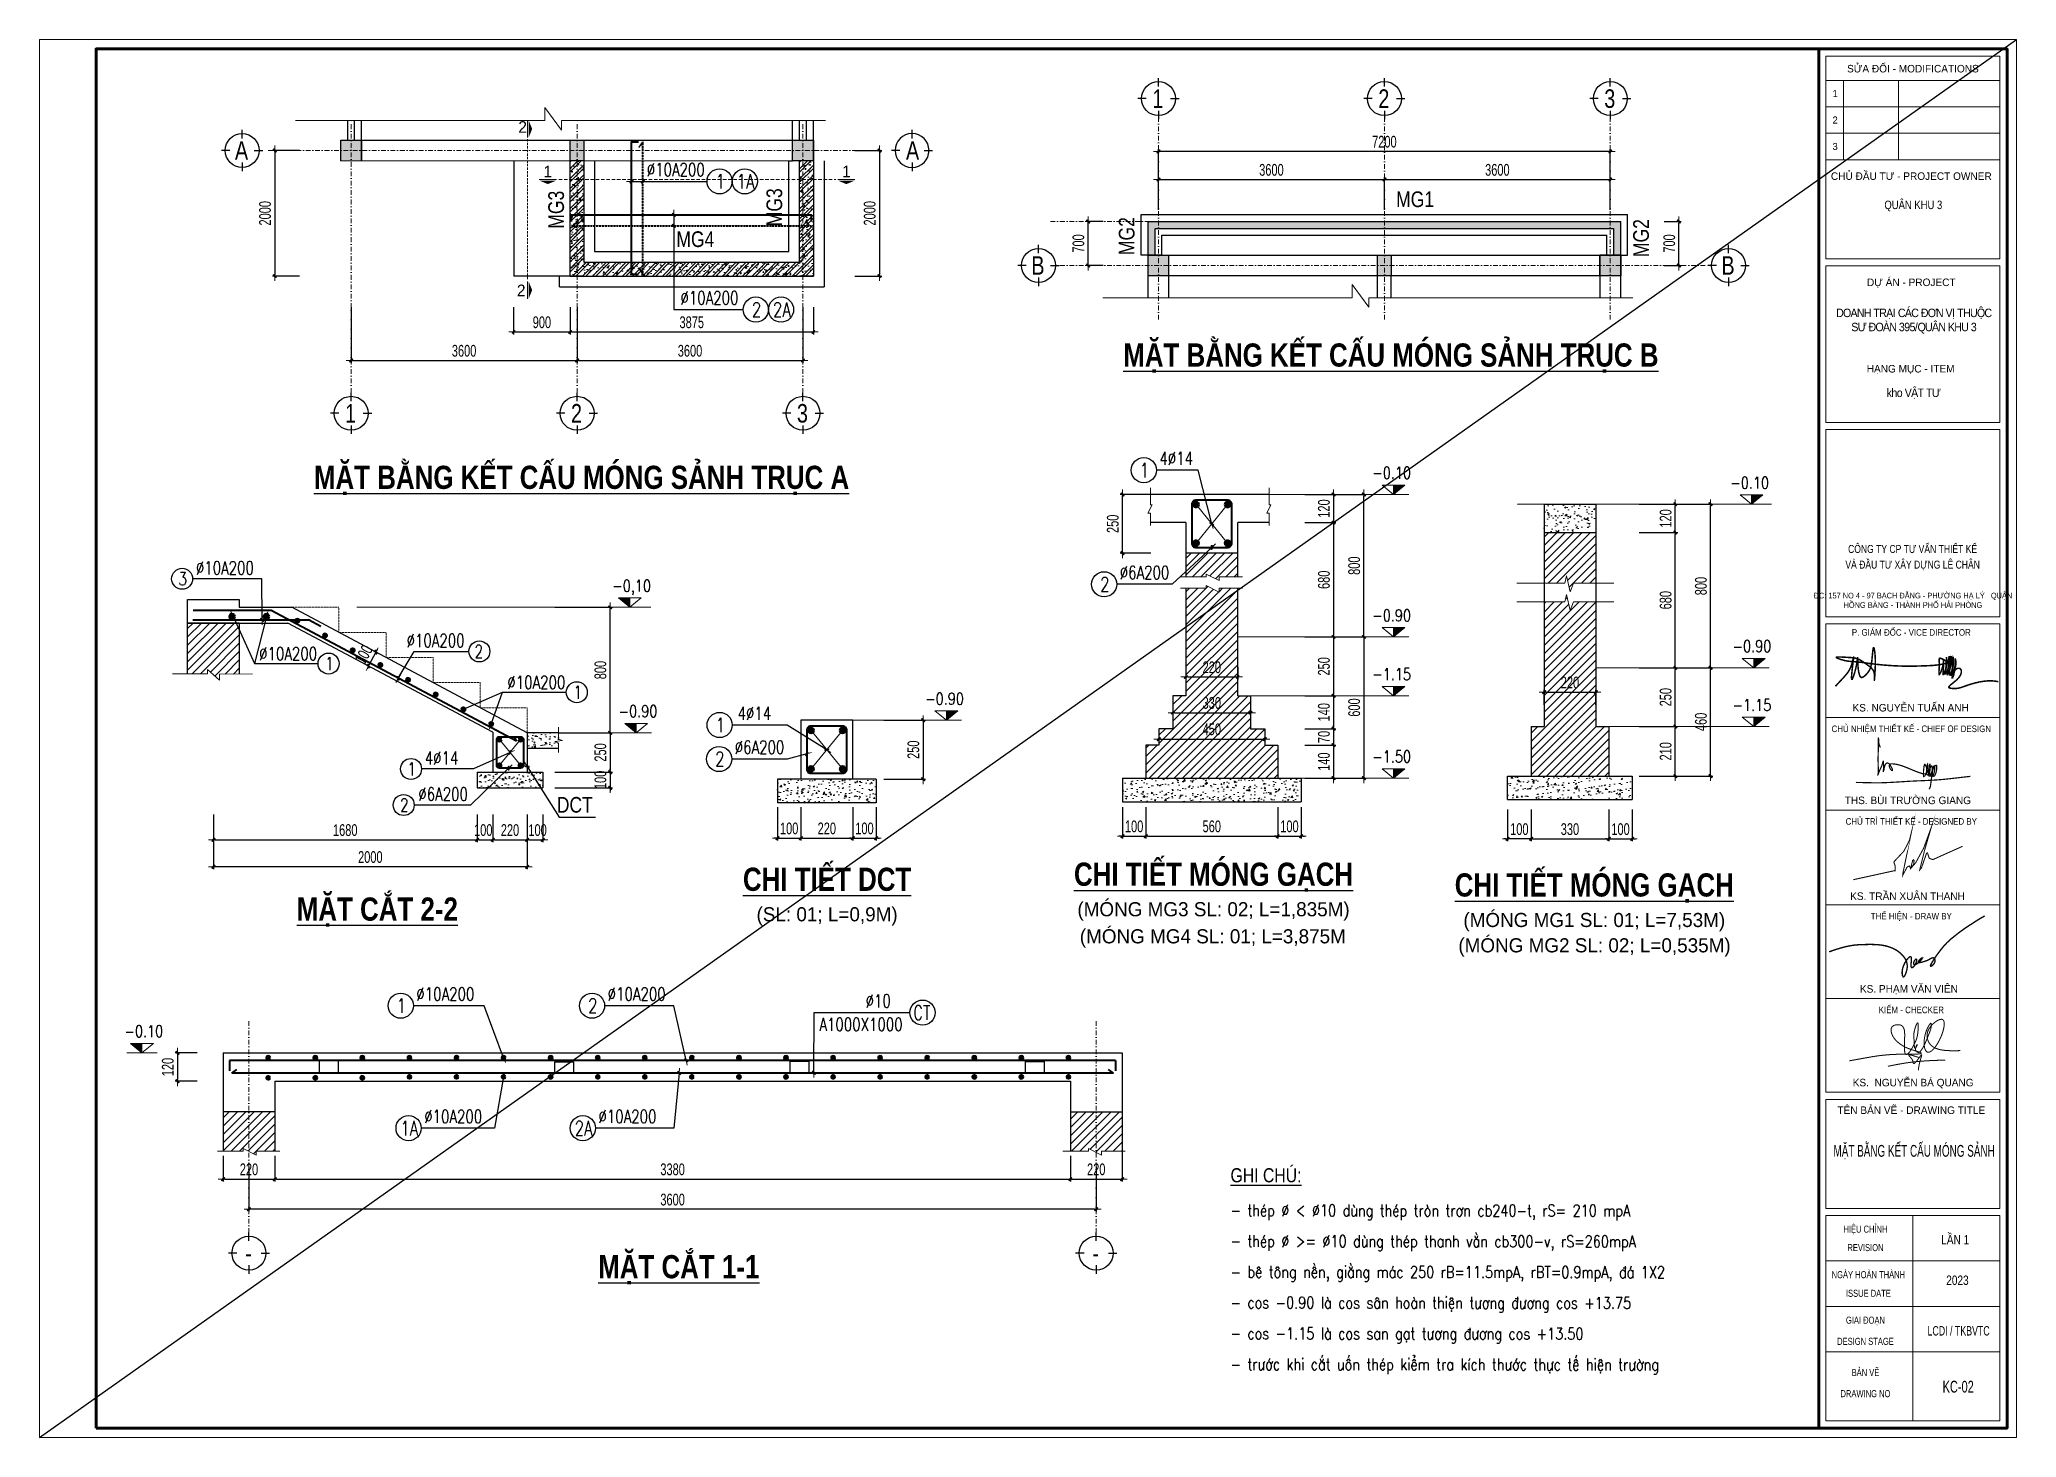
# Model space of a CAD drawing. Header units: millimetres. Extents: x -182770 to 489476, y -561170 to -280028.
# Drawn here: x -113050 to -71050, y -542289 to -512589 of the extents above; entities that cross this region are included whole.
import ezdxf
from ezdxf.enums import TextEntityAlignment as Align

# ---------------------------------------------------------------- set-up
doc = ezdxf.new("R2010")
doc.units = ezdxf.units.MM
doc.header["$MEASUREMENT"] = 0
doc.header["$PDMODE"] = 32
for name, pattern in [('CENTER', [2, 1.25, -0.25, 0.25, -0.25]), ('DASHDOT', [1, 0.5, -0.25, 0, -0.25]), ('HIDDEN', [0.375, 0.25, -0.125]), ('HIDDEN2', [0.1875, 0.125, -0.0625])]:
    doc.linetypes.add(name, pattern=pattern)
doc.layers.get('Defpoints').update_dxf_attribs({"color": 1})
for name, color, linetype, lineweight in [('08. Net Text', 3, 'Continuous', 13), ('Dim', 252, 'Continuous', 13), ('hatch1', 136, 'Continuous', 9), ('ISO', 153, 'Continuous', 13), ('Khungten_LCDI', 7, 'Continuous', 5), ('LC Dim', 8, 'Continuous', 18), ('LC Hatch', 252, 'Continuous', 9), ('LC Hatch @ 1', 252, 'Continuous', 9), ('LC ISO', 153, 'Continuous', 13), ('LC Khac', 4, 'Continuous', 9), ('LC MANH DUT', 35, 'HIDDEN', 5), ('LC Net dam 1', 30, 'Continuous', 30), ('LC Net dam2', 6, 'Continuous', 40), ('LC Net dam3', 1, 'Continuous', 60), ('LC Net thay', 63, 'Continuous', 25), ('LC Net truc', 79, 'DASHDOT', 13), ('LC Text1', 3, 'Continuous', 20), ('LC Text2', 7, 'Continuous', 25), ('thay1', 63, 'Continuous', 18), ('truc', 76, 'CENTER', 9), ('v-MANH', 147, 'Continuous', 5)]:
    doc.layers.add(name, color=color, linetype=linetype, lineweight=lineweight)
doc.layers.add('KCS_Plotter', color=11, linetype='Continuous', plot=False)
doc.styles.add('1', font='vnsimli.shx', dxfattribs={"width": 0.6})
doc.styles.add('EG 1', font='VHAVANB.TTF')
doc.styles.add('HOATBIF', font='hoatbif.shx', dxfattribs={"width": 0.7})
doc.styles.add('Khungten', font='VHAVAN.TTF', dxfattribs={"width": 0.9, "height": 5000})
doc.styles.add('LC 1', font='VHAVANB.TTF')
doc.styles.add('LC 3', font='vnsimli.shx', dxfattribs={"width": 0.75})
doc.styles.add('LC3', font='VHARIALB.TTF', dxfattribs={"width": 0.8})
doc.styles.add('T1', font='Vnsimli.shx', dxfattribs={"width": 0.8})
doc.styles.add('T2', font='VHARIAL.TTF', dxfattribs={"width": 0.8})
doc.styles.add('Tahoma', font='tahoma.ttf')
doc.styles.add('Text Khung Ten', font='VHAVAN.TTF')
doc.styles.add('Title', font='VHBLACK.TTF', dxfattribs={"width": 0.8})
doc.styles.add('VNAVANTH', font='VHAVANB.TTF', dxfattribs={"width": 0.6})
doc.dimstyles.new('1-100', dxfattribs={"dimscale": 100, "dimtxt": 2.5, "dimasz": 0.35, "dimexe": 0.5, "dimexo": 0, "dimgap": 0.8, "dimtad": 1, "dimdec": 0, "dimzin": 0, "dimdsep": 46, "dimtxsty": 'HOATBIF', "dimblk1": 'DOT', "dimblk2": 'DOT', "dimsah": 1, "dimcen": -1, "dimdle": 1, "dimclrd": 256, "dimclre": 256, "dimclrt": 4, "dimadec": 3, "dimazin": 2, "dimtfac": 0.333333, "dimtdec": 0, "dimtix": 1, "dimtmove": 2, "dimatfit": 3, "dimldrblk": 'DOT', "dimfxl": 1, "dimtvp": 0.833333, "dimtolj": 1, "dimtzin": 0, "dimarcsym": 0})
doc.dimstyles.new('1-100$7', dxfattribs={"dimtxt": 230, "dimasz": 300, "dimexe": 50, "dimexo": 300, "dimgap": 80, "dimtad": 1, "dimdec": 3, "dimzin": 12, "dimdsep": 46, "dimtxsty": '1', "dimblk1": 'ARCHTICK', "dimblk2": 'ARCHTICK', "dimsah": 1, "dimcen": 0.09, "dimdle": 160, "dimclrd": 6, "dimclre": 6, "dimclrt": 2, "dimadec": 3, "dimazin": 3, "dimtfac": 1, "dimtdec": 3, "dimtix": 1, "dimtmove": 2, "dimatfit": 3, "dimldrblk": 'DOTSMALL', "dimfxl": 1, "dimtolj": 1, "dimtzin": 15, "dimarcsym": 0})
doc.dimstyles.new('1-110', dxfattribs={"dimscale": 110, "dimtxt": 2.5, "dimasz": 0.35, "dimexe": 0.5, "dimexo": 1, "dimgap": 0.8, "dimtad": 1, "dimdec": 0, "dimzin": 0, "dimdsep": 46, "dimtxsty": 'HOATBIF', "dimblk1": 'DOT', "dimblk2": 'DOT', "dimsah": 1, "dimcen": -1, "dimdle": 1, "dimclrd": 256, "dimclre": 256, "dimclrt": 4, "dimadec": 3, "dimazin": 2, "dimtfac": 0.333333, "dimtdec": 0, "dimtix": 1, "dimtmove": 2, "dimatfit": 3, "dimldrblk": 'DOT', "dimfxl": 1, "dimtvp": 0.833333, "dimtolj": 1, "dimtzin": 0, "dimarcsym": 0})
pattern_1 = [(50, (-384272.68, -63242), (307.39691, -26.89375), [32.14283, -353.57108]), (355, (-384272.68, -63242), (-59.4648, 322.36773), [25.71426, -282.85686]), (100.4514, (-384247.06, -63244.24), (247.93234, 295.4738), [27.3172, -300.48918]), (46.1842, (-384272.68, -63156.3), (457.38856, -70.93665), [48.21424, -530.3566]), (96.6356, (-384234.56, -63162.2), (400.56933, 417.47867), [40.9758, -450.7337]), (351.1842, (-384272.7, -63156.3), (400.569, 417.479), [38.5714, -424.2853]), (21, (-384229.82, -63177.72), (255.81705, -172.55078), [32.14283, -353.57108]), (326, (-384229.82, -63177.7), (104.2779, 310.77828), [25.71426, -282.85686]), (71.4514, (-384208.5, -63192.1), (360.09505, 138.22722), [27.3172, -300.48918]), (37.5, (-384272.68, -63242), (5.211361, 142.668652), [0, -279.42829, 0, -287.14257, 0, -283.92829]), (7.5, (-384272.68, -63242), (112.743975, 169.03342), [0, -163.71412, 0, -272.999727, 0, -108.214178]), (327.5, (-384368.25, -63242), (228.780815, -9.666364), [0, -107.14275, 0, -334.28538, 0, -443.570985]), (317.5, (-384411.1, -63242), (249.93668, 42.90209), [0, -139.285575, 0, -221.99978, 0, -314.999685])]
pattern_2 = [(50, (-161296.87, -334737.32), (256.1641, -22.41145), [26.7857, -294.64256]), (355, (-161296.87, -334737.32), (-49.554, 268.63978), [21.42855, -235.71405]), (100.45144, (-161275.53, -334739.19), (206.6101, 246.22832), [22.76433, -250.40765]), (46.1842, (-161296.87, -334665.9), (381.15724, -59.11397), [40.1785, -441.96384]), (96.63564, (-161265.1, -334670.8), (333.8075, 347.89915), [34.1465, -375.6117]), (351.18416, (-161296.87, -334665.9), (333.8075, 347.89915), [32.1428, -353.5711]), (21, (-161261.16, -334683.75), (213.18088, -143.79232), [26.7857, -294.64256]), (326, (-161261.16, -334683.75), (86.89825, 258.9819), [21.42855, -235.71405]), (71.45144, (-161243.4, -334695.73), (300.07912, 115.18958), [22.76433, -250.40765]), (37.5, (-161296.87, -334737.32), (4.3428, 118.890543), [0, -232.85691, 0, -239.28547, 0, -236.6069]), (7.5, (-161296.87, -334737.32), (93.95331, 140.861184), [0, -136.42843, 0, -227.49977, 0, -90.17848]), (327.5, (-161376.52, -334737.32), (190.65068, -8.055303), [0, -89.28562, 0, -278.57115, 0, -369.64249]), (317.5, (-161412.23, -334737.32), (208.28057, 35.75174), [0, -116.07131, 0, -184.99981, 0, -262.49974])]
pattern_3 = [(50, (-342300.56, -61923.42), (286.90407, -25.10085), [30, -330]), (355, (-342300.56, -61923.42), (-55.50053, 300.87685), [24, -264]), (100.4514, (-342276.65, -61925.5), (231.40375, 275.77582), [25.49608, -280.45684]), (46.1842, (-342300.56, -61843.42), (426.89642, -66.2076), [45, -495]), (96.6356, (-342265, -61848.94), (373.86508, 389.64715), [38.2441, -420.6852]), (351.1842, (-342300.56, -61843.4), (373.86478, 389.64744), [36, -396]), (21, (-342260.56, -61863.42), (238.76282, -161.04756), [30, -330]), (326, (-342260.56, -61863.42), (97.32613, 290.06002), [24, -264]), (71.4514, (-342240.66, -61876.84), (336.08905, 129.0122), [25.49608, -280.45684]), (37.5, (-342300.56, -61923.42), (4.863942, 133.157542), [0, -260.8, 0, -268, 0, -265]), (7.5, (-342300.56, -61923.42), (105.227815, 157.764685), [0, -152.8, 0, -254.8, 0, -101]), (327.5, (-342389.76, -61923.42), (213.528974, -9.021949), [0, -100, 0, -312, 0, -414]), (317.5, (-342429.76, -61923.42), (233.27447, 40.04199), [0, -130, 0, -207.2, 0, -294]), (45, (-342300.56, -61923.42), (-106.066017, 106.066017), []), (45, (-342229.85, -61923.42), (-106.066017, 106.066017), [])]

msp = doc.modelspace()

# ---------------------------------------------------------------- texts
at = {"ltscale": 2, "style": 'LC 1'}
for tag, text, p in [('2', '', (-102786.1, -514447)), ('1', 'B', (-102251.2, -515392.6)), ('1', 'B', (-95908.2, -515392.6)), ('2', 'A', (-102816.5, -517919.1))]:
    msp.add_attdef(tag, text=text, height=247.5, dxfattribs=at).set_placement(p, align=Align.MIDDLE_CENTER)
at = {"layer": 'LC Text1', "color": 3, "style": 'LC 3', "width": 0.8}
for s, p in [('- thÐp %%C < %%C10 dïng thÐp trßn tr¬n cb240-t, rS= 210 mpA', (-87748.4, -537588.5)), ('- thÐp %%C >= %%C10 dïng thÐp thanh v»n cb300-v, rS=260mpA', (-87748.4, -538241.7)), ('- bª t«ng nÒn, gi»ng m¸c 250 rB=11.5mpA, rBT=0.9mpA, ®¸ 1X2', (-87748.4, -538895.1)), ('- cos -0.90 lµ cos s©n hoµn thiÖn t\xad¬ng ®\xad¬ng cos +13.75', (-87748.4, -539548.1)), ('- cos -1.15 lµ cos san g¹t t\xad¬ng ®\xad¬ng cos +13.50', (-87748.4, -540202.8)), ('- tr\xadíc khi c¾t uèn thÐp kiÓm tra kÝch th\xadíc thùc tÕ hiÖn tr\xadêng', (-87748.4, -540857.5))]:
    msp.add_text(s, height=250.016, rotation=359.95192, dxfattribs=at).set_placement(p)
at = {"layer": 'LC Text2', "linetype": 'ByBlock', "style": 'LC 3', "width": 0.75}
for s, p in [('%%C10A200', (-100149.3, -515491.4)), ('%%C10A200', (-99433.1, -518215.2)), ('4%%C14', (-89257.3, -521626.6)), ('%%C10A200', (-109728.3, -523953.1)), ('%%C6A200', (-90100.3, -524051.7)), ('%%C10A200', (-105251.7, -525496.1)), ('%%C10A200', (-108384.1, -525775.6)), ('%%C10A200', (-103110.6, -526384.8)), ('4%%C14', (-98220.1, -527041.1)), ('%%C6A200', (-98279.7, -527763.5)), ('4%%C14', (-104865.2, -527994.3)), ('%%C6A200', (-105002.1, -528759.3)), ('%%C10A200', (-105043.7, -533005.5)), ('%%C10A200', (-100979.4, -533005.5)), ('%%C10', (-95499.8, -533152.4)), ('A1000X1000', (-96480.9, -533651.9)), ('%%C10A200', (-104877.1, -535607)), ('%%C10A200', (-101175.3, -535607))]:
    msp.add_text(s, height=277.78, dxfattribs=at).set_placement(p)
at = {"layer": 'LC Text2', "ltscale": 100, "style": 'LC 3', "width": 0.75}
for s, height, p in [('1', 305.6, (-98586.5, -515602.3)), ('1A', 305.56, (-98051.4, -515602.3)), ('2', 305.6, (-97816.2, -518326)), ('2A', 305.56, (-97281.2, -518326)), ('1', 305.6, (-89574.2, -521737.5)), ('2', 305.6, (-90417.2, -524162.5)), ('1', 305.6, (-98585.7, -527152)), ('2', 305.6, (-98596.5, -527874.4)), ('1', 305.6, (-105360.6, -533116.3)), ('2', 305.6, (-101296.3, -533116.3)), ('CT', 305.56, (-94304.8, -533263.2)), ('1A', 305.56, (-105193.9, -535717.8)), ('2A', 305.56, (-101492.1, -535717.8))]:
    msp.add_text(s, height=height, dxfattribs=at).set_placement(p, align=Align.MIDDLE_CENTER)
at = {"layer": 'LC Text2', "style": 'T2', "width": 0.8}
for s, p in [('mg3', (-101907.8, -516608.2)), ('mg3', (-97272.6, -516556.2)), ('mg2', (-89787.1, -517168.6)), ('mg2', (-78859, -517210.6))]:
    msp.add_text(s, height=333.33, rotation=90, dxfattribs=at).set_placement(p)
for s, height, p in [('mg1', 333.33, (-84229.3, -516148.9)), ('mg4', 333.33, (-99520.4, -516997)), ('dct', 333.33, (-102060.7, -529014.3)), ('%%Ughi chó:', 300, (-87747.5, -536868))]:
    msp.add_text(s, height=height, dxfattribs=at).set_placement(p)
at = {"layer": 'LC Text2', "linetype": 'ByBlock', "style": 'LC 3', "width": 0.75}
for s, p in [('3', (-110007.5, -524045.5)), ('1', (-106889.2, -525847.5)), ('2', (-103717.8, -525588.5)), ('1', (-101615.7, -526456.7)), ('1', (-105144.4, -528086.7)), ('2', (-105300.5, -528851.7))]:
    msp.add_text(s, height=277.8, dxfattribs=at).set_placement(p, align=Align.MIDDLE_CENTER)

# ---------------------------------------------------------------- blocks, each defined once
blk = doc.blocks.new('DOT')
at = {"layer": 'LC Dim'}
blk.add_line((-3, 0), (3, 0), dxfattribs=at)
at = {"layer": 'LC Dim', "color": 4}
blk.add_line((-1, -1), (1, 1), dxfattribs=at)
blk.add_lwpolyline([(0.5, 1), (-1, -0.5), (-0.5, -1), (1, 0.5)], close=True, dxfattribs=at)
blk = doc.blocks.new('*D1242')
at = {"layer": 'Defpoints', "color": 0, "transparency": 16777216}
for p in [(-89270, -527231), (-87020, -527231), (-87020, -527450)]:
    blk.add_point(p, dxfattribs=at)
at = {"layer": 'Dim', "lineweight": -2, "transparency": 16777216}
for p, q in [((-89270, -527231), (-89270, -527500)), ((-89235, -527450), (-87055, -527450)), ((-87020, -527231), (-87020, -527500))]:
    blk.add_line(p, q, dxfattribs=at)
at = {"layer": 'Dim', "lineweight": -2, "transparency": 16777216, "xscale": 35, "yscale": 35, "zscale": 35, "rotation": 180}
blk.add_blockref('DOT', (-89270, -527450), dxfattribs=at)
at = {"layer": 'Dim', "lineweight": -2, "transparency": 16777216, "xscale": 35, "yscale": 35, "zscale": 35}
blk.add_blockref('DOT', (-87020, -527450), dxfattribs=at)
at = {"layer": 'Dim', "color": 4, "transparency": 16777216, "insert": (-88145, -527245), "char_height": 250, "attachment_point": 5, "style": 'HOATBIF'}
blk.add_mtext('\\A1;450', dxfattribs=at)
blk = doc.blocks.new('_Dot')
at = {"color": 0, "linetype": 'ByBlock', "lineweight": -2}
blk.add_line((-0.5, 0), (-1, 0), dxfattribs=at)
at = {"color": 0, "linetype": 'ByBlock', "const_width": 0.5}
blk.add_lwpolyline([(-0.25, 0, 1), (0.25, 0, 1)], format="xyb", close=True, dxfattribs=at)
blk = doc.blocks.new('*D1243')
at = {"layer": 'Defpoints', "color": 0, "transparency": 16777216}
for p in [(-88970, -526682), (-87320, -526682), (-87320, -526890)]:
    blk.add_point(p, dxfattribs=at)
at = {"layer": 'Dim', "lineweight": -2, "transparency": 16777216}
for p, q in [((-88970, -526682), (-88970, -526940)), ((-88935, -526890), (-87355, -526890)), ((-87320, -526682), (-87320, -526940))]:
    blk.add_line(p, q, dxfattribs=at)
at = {"layer": 'Dim', "lineweight": -2, "transparency": 16777216, "xscale": 35, "yscale": 35, "zscale": 35, "rotation": 180}
blk.add_blockref('DOT', (-88970, -526890), dxfattribs=at)
at = {"layer": 'Dim', "lineweight": -2, "transparency": 16777216, "xscale": 35, "yscale": 35, "zscale": 35}
blk.add_blockref('DOT', (-87320, -526890), dxfattribs=at)
at = {"layer": 'Dim', "color": 4, "transparency": 16777216, "insert": (-88145, -526685), "char_height": 250, "attachment_point": 5, "style": 'HOATBIF'}
blk.add_mtext('\\A1;330', dxfattribs=at)
blk = doc.blocks.new('*D1244')
at = {"layer": 'Defpoints', "color": 0, "transparency": 16777216}
for p in [(-86170, -522253), (-86170, -522853), (-85557, -522853)]:
    blk.add_point(p, dxfattribs=at)
at = {"layer": 'Dim', "lineweight": -2, "transparency": 16777216}
for p, q in [((-86170, -522253), (-85507, -522253)), ((-85557, -522288), (-85557, -522818)), ((-86170, -522853), (-85507, -522853))]:
    blk.add_line(p, q, dxfattribs=at)
at = {"layer": 'Dim', "lineweight": -2, "transparency": 16777216, "xscale": 35, "yscale": 35, "zscale": 35}
for p, rotation in [((-85557, -522253), 90), ((-85557, -522853), 270)]:
    blk.add_blockref('DOT', p, dxfattribs=dict(at, rotation=rotation))
at = {"layer": 'Dim', "color": 4, "transparency": 16777216, "insert": (-85762, -522553), "char_height": 250, "attachment_point": 5, "rotation": 90, "style": 'HOATBIF'}
blk.add_mtext('\\A1;120', dxfattribs=at)
blk = doc.blocks.new('*D1245')
at = {"layer": 'Defpoints', "color": 0, "transparency": 16777216}
for p in [(-86170, -526531), (-86170, -527231), (-85557, -527231)]:
    blk.add_point(p, dxfattribs=at)
at = {"layer": 'Dim', "lineweight": -2, "transparency": 16777216}
for p, q in [((-86170, -526531), (-85507, -526531)), ((-85557, -526566), (-85557, -527196)), ((-86170, -527231), (-85507, -527231))]:
    blk.add_line(p, q, dxfattribs=at)
at = {"layer": 'Dim', "lineweight": -2, "transparency": 16777216, "xscale": 35, "yscale": 35, "zscale": 35}
for p, rotation in [((-85557, -526531), 90), ((-85557, -527231), 270)]:
    blk.add_blockref('DOT', p, dxfattribs=dict(at, rotation=rotation))
at = {"layer": 'Dim', "color": 4, "transparency": 16777216, "insert": (-85762, -526881), "char_height": 250, "attachment_point": 5, "rotation": 90, "style": 'HOATBIF'}
blk.add_mtext('\\A1;140', dxfattribs=at)
blk = doc.blocks.new('*D1246')
at = {"layer": 'Defpoints', "color": 0, "transparency": 16777216}
for p in [(-86170, -527231), (-86170, -527581), (-85557, -527581)]:
    blk.add_point(p, dxfattribs=at)
at = {"layer": 'Dim', "lineweight": -2, "transparency": 16777216}
for p, q in [((-86170, -527231), (-85507, -527231)), ((-85557, -527196), (-85557, -527161)), ((-85557, -527231), (-85557, -527581)), ((-86170, -527581), (-85507, -527581)), ((-85557, -527616), (-85557, -527651))]:
    blk.add_line(p, q, dxfattribs=at)
at = {"layer": 'Dim', "lineweight": -2, "transparency": 16777216, "xscale": 35, "yscale": 35, "zscale": 35}
for p, rotation in [((-85557, -527231), 270), ((-85557, -527581), 90)]:
    blk.add_blockref('DOT', p, dxfattribs=dict(at, rotation=rotation))
at = {"layer": 'Dim', "color": 4, "transparency": 16777216, "insert": (-85762, -527406), "char_height": 250, "attachment_point": 5, "rotation": 90, "style": 'HOATBIF'}
blk.add_mtext('\\A1;70', dxfattribs=at)
blk = doc.blocks.new('*D1247')
at = {"layer": 'Defpoints', "color": 0, "transparency": 16777216}
for p in [(-86170, -527581), (-86170, -528281), (-85557, -528281)]:
    blk.add_point(p, dxfattribs=at)
at = {"layer": 'Dim', "lineweight": -2, "transparency": 16777216}
for p, q in [((-86170, -527581), (-85507, -527581)), ((-85557, -527616), (-85557, -528246)), ((-86170, -528281), (-85507, -528281))]:
    blk.add_line(p, q, dxfattribs=at)
at = {"layer": 'Dim', "lineweight": -2, "transparency": 16777216, "xscale": 35, "yscale": 35, "zscale": 35}
for p, rotation in [((-85557, -527581), 90), ((-85557, -528281), 270)]:
    blk.add_blockref('DOT', p, dxfattribs=dict(at, rotation=rotation))
at = {"layer": 'Dim', "color": 4, "transparency": 16777216, "insert": (-85762, -527931), "char_height": 250, "attachment_point": 5, "rotation": 90, "style": 'HOATBIF'}
blk.add_mtext('\\A1;140', dxfattribs=at)
blk = doc.blocks.new('*D1248')
at = {"layer": 'Defpoints', "color": 0, "transparency": 16777216}
for p in [(-86170, -525282), (-86170, -528281), (-84914, -528281)]:
    blk.add_point(p, dxfattribs=at)
at = {"layer": 'Dim', "lineweight": -2, "transparency": 16777216}
for p, q in [((-86170, -525282), (-84864, -525282)), ((-84914, -525317), (-84914, -528246)), ((-86170, -528281), (-84864, -528281))]:
    blk.add_line(p, q, dxfattribs=at)
at = {"layer": 'Dim', "lineweight": -2, "transparency": 16777216, "xscale": 35, "yscale": 35, "zscale": 35}
for p, rotation in [((-84914, -525282), 90), ((-84914, -528281), 270)]:
    blk.add_blockref('DOT', p, dxfattribs=dict(at, rotation=rotation))
at = {"layer": 'Dim', "color": 4, "transparency": 16777216, "insert": (-85119, -526781), "char_height": 250, "attachment_point": 5, "rotation": 90, "style": 'HOATBIF'}
blk.add_mtext('\\A1;600', dxfattribs=at)
blk = doc.blocks.new('*D1249')
at = {"layer": 'Defpoints', "color": 0, "transparency": 16777216}
for p in [(-90045, -528895), (-89545, -528895), (-89545, -529512)]:
    blk.add_point(p, dxfattribs=at)
at = {"layer": 'Dim', "lineweight": -2, "transparency": 16777216}
for p, q in [((-90045, -528895), (-90045, -529562)), ((-89545, -528895), (-89545, -529562)), ((-90080, -529512), (-90115, -529512)), ((-90045, -529512), (-89545, -529512)), ((-89510, -529512), (-89475, -529512))]:
    blk.add_line(p, q, dxfattribs=at)
at = {"layer": 'Dim', "lineweight": -2, "transparency": 16777216, "xscale": 35, "yscale": 35, "zscale": 35}
blk.add_blockref('DOT', (-90045, -529512), dxfattribs=at)
at = {"layer": 'Dim', "lineweight": -2, "transparency": 16777216, "xscale": 35, "yscale": 35, "zscale": 35, "rotation": 180}
blk.add_blockref('DOT', (-89545, -529512), dxfattribs=at)
at = {"layer": 'Dim', "color": 4, "transparency": 16777216, "insert": (-89795, -529307), "char_height": 250, "attachment_point": 5, "style": 'HOATBIF'}
blk.add_mtext('\\A1;100', dxfattribs=at)
blk = doc.blocks.new('*D1250')
at = {"layer": 'Defpoints', "color": 0, "transparency": 16777216}
for p in [(-89545, -528895), (-86745, -528895), (-86745, -529512)]:
    blk.add_point(p, dxfattribs=at)
at = {"layer": 'Dim', "lineweight": -2, "transparency": 16777216}
for p, q in [((-89545, -528895), (-89545, -529562)), ((-86745, -528895), (-86745, -529562)), ((-89510, -529512), (-86780, -529512))]:
    blk.add_line(p, q, dxfattribs=at)
at = {"layer": 'Dim', "lineweight": -2, "transparency": 16777216, "xscale": 35, "yscale": 35, "zscale": 35, "rotation": 180}
blk.add_blockref('DOT', (-89545, -529512), dxfattribs=at)
at = {"layer": 'Dim', "lineweight": -2, "transparency": 16777216, "xscale": 35, "yscale": 35, "zscale": 35}
blk.add_blockref('DOT', (-86745, -529512), dxfattribs=at)
at = {"layer": 'Dim', "color": 4, "transparency": 16777216, "insert": (-88145, -529307), "char_height": 250, "attachment_point": 5, "style": 'HOATBIF'}
blk.add_mtext('\\A1;560', dxfattribs=at)
blk = doc.blocks.new('*D1251')
at = {"layer": 'Defpoints', "color": 0, "transparency": 16777216}
for p in [(-86745, -528895), (-86245, -528895), (-86245, -529512)]:
    blk.add_point(p, dxfattribs=at)
at = {"layer": 'Dim', "lineweight": -2, "transparency": 16777216}
for p, q in [((-86745, -528895), (-86745, -529562)), ((-86245, -528895), (-86245, -529562)), ((-86780, -529512), (-86815, -529512)), ((-86745, -529512), (-86245, -529512)), ((-86210, -529512), (-86175, -529512))]:
    blk.add_line(p, q, dxfattribs=at)
at = {"layer": 'Dim', "lineweight": -2, "transparency": 16777216, "xscale": 35, "yscale": 35, "zscale": 35}
blk.add_blockref('DOT', (-86745, -529512), dxfattribs=at)
at = {"layer": 'Dim', "lineweight": -2, "transparency": 16777216, "xscale": 35, "yscale": 35, "zscale": 35, "rotation": 180}
blk.add_blockref('DOT', (-86245, -529512), dxfattribs=at)
at = {"layer": 'Dim', "color": 4, "transparency": 16777216, "insert": (-86495, -529307), "char_height": 250, "attachment_point": 5, "style": 'HOATBIF'}
blk.add_mtext('\\A1;100', dxfattribs=at)
blk = doc.blocks.new('TIEUDE1')
at = {"layer": 'LC Text2', "color": 7, "style": 'LC 1'}
blk.add_attdef('TIªU§Ò', text='', height=5, dxfattribs=at).set_placement((0, 0), align=Align.BOTTOM_CENTER)
blk.add_attdef('TL', text='', height=3, dxfattribs=at).set_placement((0, -2), align=Align.TOP_CENTER)
blk = doc.blocks.new('*D1252')
at = {"layer": 'Defpoints', "color": 0, "transparency": 16777216}
for p in [(-86170, -522853), (-86170, -525282), (-85557, -525282)]:
    blk.add_point(p, dxfattribs=at)
at = {"layer": 'Dim', "lineweight": -2, "transparency": 16777216}
for p, q in [((-86170, -522853), (-85507, -522853)), ((-85557, -522888), (-85557, -525247)), ((-86170, -525282), (-85507, -525282))]:
    blk.add_line(p, q, dxfattribs=at)
at = {"layer": 'Dim', "lineweight": -2, "transparency": 16777216, "xscale": 35, "yscale": 35, "zscale": 35}
for p, rotation in [((-85557, -522853), 90), ((-85557, -525282), 270)]:
    blk.add_blockref('DOT', p, dxfattribs=dict(at, rotation=rotation))
at = {"layer": 'Dim', "color": 4, "transparency": 16777216, "insert": (-85762, -524067), "char_height": 250, "attachment_point": 5, "rotation": 90, "style": 'HOATBIF'}
blk.add_mtext('\\A1;680', dxfattribs=at)
blk = doc.blocks.new('Caodo1')
at = {"layer": 'LC Text1'}
blk.add_hatch(color=4, dxfattribs=at).paths.add_polyline_path([(0, 200), (0, 0), (243, 200)])
at = {"layer": 'LC Text1', "color": 4}
for p, q in [((324, 0), (-324, 0)), ((0, 0), (0, 200))]:
    blk.add_line(p, q, dxfattribs=at)
blk.add_lwpolyline([(-243, 200), (243, 200), (0, 0), (0, 0)], close=True, dxfattribs=at)
at = {"layer": 'LC Text1', "color": 4, "style": 'T1', "width": 0.8}
blk.add_attdef('%%P0,00', text='', height=250, dxfattribs=at).set_placement((-39, 460), align=Align.MIDDLE_CENTER)
blk = doc.blocks.new('theptron1')
at = {"layer": 'LC Net dam3'}
for p, q in [((-0.5, 0), (0.5, 0)), ((-0.35, 0.35), (0.35, -0.35)), ((0.35, 0.35), (-0.35, -0.35)), ((0, 0.5), (0, -0.5))]:
    blk.add_line(p, q, dxfattribs=at)
blk.add_circle((0, 0), 0.5, dxfattribs=at)
blk = doc.blocks.new('*D1253')
at = {"layer": 'Defpoints', "color": 0, "transparency": 16777216}
for p in [(-90042, -522253), (-89443, -522253), (-89443, -523503)]:
    blk.add_point(p, dxfattribs=at)
at = {"layer": 'Dim', "lineweight": -2, "transparency": 16777216}
for p, q in [((-89443, -522253), (-90092, -522253)), ((-90042, -523468), (-90042, -522288)), ((-89443, -523503), (-90092, -523503))]:
    blk.add_line(p, q, dxfattribs=at)
at = {"layer": 'Dim', "lineweight": -2, "transparency": 16777216, "xscale": 35, "yscale": 35, "zscale": 35}
for p, rotation in [((-90042, -522253), 90), ((-90042, -523503), 270)]:
    blk.add_blockref('DOT', p, dxfattribs=dict(at, rotation=rotation))
at = {"layer": 'Dim', "color": 4, "transparency": 16777216, "insert": (-90247, -522878), "char_height": 250, "attachment_point": 5, "rotation": 90, "style": 'HOATBIF'}
blk.add_mtext('\\A1;250', dxfattribs=at)
blk = doc.blocks.new('*D1254')
at = {"layer": 'Defpoints', "color": 0, "transparency": 16777216}
for p in [(-88695, -525924), (-87595, -525924), (-87595, -526132)]:
    blk.add_point(p, dxfattribs=at)
at = {"layer": 'Dim', "lineweight": -2, "transparency": 16777216}
for p, q in [((-88695, -525924), (-88695, -526182)), ((-88660, -526132), (-87630, -526132)), ((-87595, -525924), (-87595, -526182))]:
    blk.add_line(p, q, dxfattribs=at)
at = {"layer": 'Dim', "lineweight": -2, "transparency": 16777216, "xscale": 35, "yscale": 35, "zscale": 35, "rotation": 180}
blk.add_blockref('DOT', (-88695, -526132), dxfattribs=at)
at = {"layer": 'Dim', "lineweight": -2, "transparency": 16777216, "xscale": 35, "yscale": 35, "zscale": 35}
blk.add_blockref('DOT', (-87595, -526132), dxfattribs=at)
at = {"layer": 'Dim', "color": 4, "transparency": 16777216, "insert": (-88145, -525927), "char_height": 250, "attachment_point": 5, "style": 'HOATBIF'}
blk.add_mtext('\\A1;220', dxfattribs=at)
blk = doc.blocks.new('*D1255')
at = {"layer": 'Defpoints', "color": 0, "transparency": 16777216}
for p in [(-86170, -522253), (-84914, -522253), (-86170, -525282)]:
    blk.add_point(p, dxfattribs=at)
at = {"layer": 'Dim', "lineweight": -2, "transparency": 16777216}
for p, q in [((-86170, -522253), (-84864, -522253)), ((-84914, -525247), (-84914, -522288)), ((-86170, -525282), (-84864, -525282))]:
    blk.add_line(p, q, dxfattribs=at)
at = {"layer": 'Dim', "lineweight": -2, "transparency": 16777216, "xscale": 35, "yscale": 35, "zscale": 35}
for p, rotation in [((-84914, -522253), 90), ((-84914, -525282), 270)]:
    blk.add_blockref('DOT', p, dxfattribs=dict(at, rotation=rotation))
at = {"layer": 'Dim', "color": 4, "transparency": 16777216, "insert": (-85119, -523767), "char_height": 250, "attachment_point": 5, "rotation": 90, "style": 'HOATBIF'}
blk.add_mtext('\\A1;800', dxfattribs=at)
blk = doc.blocks.new('*D1256')
at = {"layer": 'Defpoints', "color": 0, "transparency": 16777216}
for p in [(-86170, -525282), (-86170, -526531), (-85557, -526531)]:
    blk.add_point(p, dxfattribs=at)
at = {"layer": 'Dim', "lineweight": -2, "transparency": 16777216}
for p, q in [((-86170, -525282), (-85507, -525282)), ((-85557, -525317), (-85557, -526496)), ((-86170, -526531), (-85507, -526531))]:
    blk.add_line(p, q, dxfattribs=at)
at = {"layer": 'Dim', "lineweight": -2, "transparency": 16777216, "xscale": 35, "yscale": 35, "zscale": 35}
for p, rotation in [((-85557, -525282), 90), ((-85557, -526531), 270)]:
    blk.add_blockref('DOT', p, dxfattribs=dict(at, rotation=rotation))
at = {"layer": 'Dim', "color": 4, "transparency": 16777216, "insert": (-85762, -525906), "char_height": 250, "attachment_point": 5, "rotation": 90, "style": 'HOATBIF'}
blk.add_mtext('\\A1;250', dxfattribs=at)
blk = doc.blocks.new('NGUYEN BA QUANG')
at = {"layer": 'LC ISO', "const_width": 54}
for points in [[(-3416, -557, -0.0010233), (-2231, -345, -0.0083849), (-1869, -289, -0.0261139), (-905, -212, -0.0071659), (-491, -205, 0.0017735), (-49, -203, 0.0097361), (200, -197, 0.025773), (331, -186, 0.0544649), (383, -173, 0.09183), (397, -166, 0.3862622), (399, -152, 0.1297931), (379, -135, 0.0368009), (321, -108, 0.0161279), (184, -59, -0.0067357), (-183, 62, -0.0239236), (-416, 154, -0.0467855), (-684, 310, -0.0415094), (-918, 503, -0.092678), (-1136, 813, -0.0777785), (-1199, 1035, -0.0701065), (-1196, 1141, -0.2015724), (-1106, 1286, -0.0918868), (-982, 1343, -0.1188506), (-732, 1351, -0.227561), (-543, 1208, -0.0557164), (-508, 1121, -0.0357413), (-487, 1019, -0.0227565), (-478, 904, -0.0186777), (-477, 714, 0.0053615), (-493, 294, 0.0225006), (-487, 25, 0.0249561), (-474, -85, 0.051878), (-451, -169, 0.0840037), (-427, -209, 0.302699), (-372, -224, 0.0910284), (-331, -204, 0.0457694), (-285, -164, 0.0314074), (-218, -87, 0.0264732), (-114, 66, 0.0388783), (124, 530, 0.0633875), (207, 831, 0.0303767), (243, 1236, 0.019395), (241, 1350, 0.050857), (231, 1429, 0.0892589), (221, 1451, 0.4461927), (202, 1454, 0.0896702), (185, 1438, 0.0483152), (156, 1388, 0.0245678), (114, 1288, 0.037087), (24, 971, 0.0681105), (7, 722, 0.0074038), (19, 571, -0.0098205), (27, 442, 0.0137748), (38, 214, 0.0239914), (46, 154, 0.0686415), (58, 113, 0.1684949), (71, 99, 0.190472), (82, 99, 0.1357526), (102, 116, 0.0425465), (133, 165, 0.0372468), (185, 280, 0.0834618), (192, 310, 0.7523962), (189, 311, 0.0771033), (170, 286, 0.0677775), (106, 135, 0.0796422), (97, 52, 0.0761501), (107, 12, 0.0908181), (168, -77, 0.1629919), (233, -111, 0.1345346), (287, -101, 0.0461347), (315, -85, 0.0588999), (372, -33, 0.0334464), (431, 44, 0.0204929), (492, 142, 0.0189308), (584, 325, 0.0123147), (712, 617, 0.006262), (906, 1114)], [(906, 1114, 0.0068212), (929, 1272, 0.0117745), (937, 1340, 0.0262664), (938, 1394, 0.0521035), (935, 1423, 0.0767832), (930, 1436, 0.1639711), (923, 1442, 0.1700422), (914, 1442, 0.0804787), (902, 1436, 0.05585), (881, 1417, 0.0310563), (847, 1375, 0.0252032), (791, 1286, 0.116129), (556, 476, 0.0619741), (575, 166, 0.0453647), (610, 47, 0.0706763), (660, -41, 0.0914148), (710, -86, 0.1469051), (783, -104, 0.0684475), (833, -95, 0.0496358), (885, -72, 0.0539859), (978, -6, 0.0292093), (1056, 69, 0.0213044), (1134, 162, 0.0254909), (1250, 329, 0.0688733), (1561, 1027, 0.0177299), (1596, 1171, 0.0376973), (1624, 1368, 0.0290371), (1623, 1453, 0.0428799), (1613, 1525, 0.0667264), (1590, 1583, 0.1004946), (1556, 1623, 0.1118715), (1508, 1644, 0.0546311), (1469, 1647, 0.0411791), (1426, 1643, 0.04561), (1355, 1623, 0.0496701), (1225, 1558, 0.1094288), (829, 1164, 0.0504697), (753, 1012, 0.3681263), (1079, 156, 0.0406548), (1223, 90, 0.031441), (1383, 42, 0.0235031), (1557, 9, 0.0170839), (1742, -10, 0.0119355), (1936, -19, 0.0091334), (2206, -21, 0.0029154), (2480, -16)], [(-1368, -847, -0.0040515), (-800, -737, -0.0263843), (342, -582, -0.0063389), (726, -556, -0.0042152), (1111, -537, -0.0026292), (1689, -517)], [(274, -380, 0.0025836), (99, -322, 0.0048292), (-9, -289, 0.0095493), (-104, -262, 0.0201896), (-180, -245, 0.0203908), (-210, -242, 0.0377921), (-233, -241, 0.0838906), (-249, -244, 0.1298664), (-256, -250, 0.1706473), (-258, -257, 0.0741418), (-257, -264, 0.0433302), (-253, -271, 0.0389821), (-240, -290, 0.0183814), (-209, -327, -0.0061446), (-155, -388, -0.0171614), (-112, -442, -0.0291793), (-72, -502, -0.0562767), (-39, -577, -0.0254161), (-31, -610, -0.0032474), (-24, -652, 0.0333155), (-18, -677, 0.0556315), (-12, -689, 0.0875211), (-5, -698, 0.1582798), (8, -703, 0.0777698), (18, -702, 0.0514953), (30, -698, 0.0483803), (50, -685, 0.02792), (72, -667, 0.0212153), (104, -635, 0.0127575), (138, -596, 0.0113536), (192, -528, 0.0059453), (265, -430, -0.0079036), (360, -301, -0.0114833), (384, -270, -0.0278225), (404, -249, -0.066961), (415, -240, -0.1235452), (420, -238, -0.2485841), (424, -240, -0.1208396), (426, -246, -0.0645966), (426, -260, -0.0270083), (421, -289, -0.0113062), (411, -326, -0.0070848), (384, -419, 0.0077733), (340, -569, 0.0316199), (266, -923, 0.0047948), (248, -1055)]]:
    blk.add_lwpolyline(points, format="xyb", dxfattribs=at)
blk = doc.blocks.new('Mr. Giang')
at = {"layer": 'LC ISO', "const_width": 50}
for points in [[(1172, 1305), (1171, 1307), (1170, 1308), (1169, 1310), (1168, 1312), (1167, 1313), (1166, 1315), (1165, 1316), (1164, 1318), (1163, 1319), (1162, 1322), (1161, 1323), (1161, 1324), (1160, 1326), (1159, 1327), (1158, 1329), (1157, 1331), (1156, 1332), (1156, 1334), (1155, 1336), (1154, 1337), (1153, 1339), (1153, 1341), (1152, 1342), (1151, 1344), (1151, 1346), (1150, 1347), (1149, 1349), (1148, 1351), (1148, 1353), (1147, 1354), (1146, 1356), (1146, 1358), (1145, 1359), (1144, 1361), (1144, 1363), (1143, 1365), (1142, 1366), (1142, 1368), (1141, 1370), (1140, 1371), (1140, 1373), (1139, 1375), (1139, 1377), (1138, 1378), (1137, 1380), (1137, 1382), (1136, 1383), (1135, 1385), (1135, 1387), (1134, 1389), (1133, 1390), (1133, 1392), (1132, 1394), (1131, 1395), (1130, 1398), (1130, 1399), (1129, 1401), (1129, 1402), (1128, 1404), (1127, 1406), (1127, 1407), (1126, 1409), (1126, 1411), (1125, 1413), (1124, 1414), (1124, 1416), (1123, 1418), (1122, 1419), (1122, 1421), (1121, 1423), (1121, 1425), (1120, 1426), (1120, 1428), (1119, 1430), (1119, 1431), (1118, 1433), (1117, 1435), (1117, 1437), (1116, 1439), (1116, 1440), (1115, 1442), (1115, 1444), (1114, 1446), (1114, 1447), (1113, 1449), (1113, 1451), (1112, 1453), (1112, 1455), (1111, 1456), (1111, 1458), (1111, 1460), (1110, 1462), (1110, 1463), (1109, 1465), (1109, 1467), (1108, 1469), (1108, 1471), (1108, 1472), (1107, 1473), (1107, 1476), (1107, 1478), (1106, 1480), (1106, 1481), (1105, 1483), (1105, 1485), (1105, 1487), (1104, 1489), (1104, 1490), (1104, 1492), (1103, 1494), (1103, 1496), (1103, 1498), (1102, 1499), (1102, 1501), (1102, 1503), (1102, 1505), (1101, 1507), (1101, 1508), (1101, 1510), (1101, 1512), (1101, 1513), (1100, 1516), (1100, 1518), (1100, 1519), (1100, 1521), (1099, 1523), (1099, 1525), (1099, 1527), (1099, 1528), (1099, 1530), (1099, 1532), (1099, 1534), (1098, 1536), (1098, 1538), (1098, 1539), (1098, 1541), (1098, 1543), (1098, 1545), (1098, 1547), (1098, 1549), (1098, 1550), (1097, 1553), (1097, 1554), (1097, 1556), (1097, 1558), (1097, 1560), (1097, 1561), (1097, 1563), (1097, 1565), (1097, 1567), (1097, 1569), (1097, 1571), (1097, 1572), (1097, 1574), (1097, 1576), (1097, 1578), (1097, 1580), (1097, 1582), (1097, 1583), (1096, 1585), (1096, 1587), (1096, 1589), (1096, 1591), (1096, 1593), (1096, 1594), (1096, 1596), (1096, 1598), (1096, 1600), (1096, 1602), (1096, 1604), (1096, 1605), (1096, 1607), (1096, 1609), (1096, 1611), (1096, 1612), (1096, 1615), (1095, 1616), (1095, 1618), (1095, 1620), (1095, 1622), (1095, 1624), (1095, 1625), (1095, 1627), (1095, 1629), (1095, 1631), (1095, 1633), (1095, 1635), (1094, 1636), (1094, 1638), (1094, 1640), (1094, 1641), (1094, 1644), (1094, 1646), (1094, 1647), (1094, 1649), (1094, 1651), (1094, 1653), (1094, 1655), (1094, 1657), (1094, 1659), (1094, 1660), (1094, 1662), (1094, 1664), (1094, 1666), (1094, 1668), (1093, 1670), (1093, 1671), (1093, 1673), (1093, 1675), (1093, 1677), (1093, 1679), (1093, 1680), (1093, 1683), (1093, 1684), (1093, 1686), (1093, 1688), (1092, 1689), (1092, 1691), (1092, 1693), (1092, 1695), (1091, 1697), (1091, 1698), (1090, 1700), (1090, 1702), (1089, 1703), (1088, 1706), (1087, 1707), (1087, 1709), (1086, 1710), (1085, 1711), (1085, 1711), (1084, 1711), (1083, 1711), (1083, 1711), (1082, 1710), (1082, 1709), (1082, 1708), (1081, 1706), (1081, 1705), (1081, 1703), (1080, 1701), (1080, 1699), (1080, 1696), (1080, 1694), (1080, 1691), (1080, 1689), (1079, 1686), (1079, 1683), (1079, 1680), (1079, 1677), (1079, 1674), (1079, 1671), (1079, 1668), (1079, 1665), (1079, 1661), (1079, 1659), (1079, 1655), (1079, 1653), (1079, 1650), (1079, 1647), (1079, 1644), (1079, 1641), (1079, 1639), (1079, 1636), (1079, 1633), (1079, 1631), (1079, 1628), (1079, 1626), (1079, 1623), (1079, 1621), (1079, 1618), (1079, 1616), (1079, 1614), (1079, 1611), (1079, 1609), (1079, 1607), (1079, 1605), (1079, 1603), (1079, 1601), (1079, 1599), (1079, 1597), (1079, 1595), (1079, 1593), (1079, 1591), (1079, 1589), (1079, 1587), (1079, 1585), (1079, 1583), (1079, 1581), (1079, 1579), (1079, 1578), (1079, 1576), (1079, 1574), (1079, 1572), (1079, 1571), (1079, 1569), (1079, 1567), (1079, 1566), (1079, 1564), (1079, 1563), (1079, 1561), (1079, 1560), (1079, 1558), (1079, 1557), (1079, 1555), (1079, 1554), (1079, 1552), (1079, 1551), (1079, 1549), (1079, 1548), (1079, 1546), (1079, 1545), (1079, 1543), (1079, 1542), (1079, 1541), (1079, 1539), (1079, 1538), (1079, 1536), (1079, 1535), (1079, 1534), (1080, 1532), (1080, 1531), (1080, 1530), (1080, 1528), (1080, 1527), (1080, 1525), (1080, 1524), (1080, 1523), (1080, 1521), (1080, 1520), (1080, 1519), (1080, 1517), (1080, 1516), (1080, 1514), (1080, 1513), (1080, 1512), (1080, 1510), (1080, 1509), (1080, 1507), (1080, 1506), (1080, 1505), (1080, 1503), (1080, 1502), (1080, 1500), (1080, 1499), (1080, 1497), (1080, 1496), (1080, 1494), (1080, 1493), (1080, 1491), (1080, 1490), (1080, 1488), (1080, 1487), (1080, 1485), (1080, 1483), (1080, 1482), (1080, 1480), (1080, 1479), (1080, 1477), (1080, 1476), (1081, 1474), (1081, 1472), (1081, 1471), (1081, 1469), (1081, 1468), (1081, 1466), (1081, 1464), (1081, 1463), (1081, 1461), (1081, 1459), (1081, 1458), (1081, 1456), (1081, 1454), (1081, 1453), (1081, 1451), (1081, 1449), (1081, 1448), (1081, 1446), (1081, 1444), (1081, 1442), (1081, 1441), (1081, 1439), (1081, 1437), (1081, 1435), (1081, 1434), (1081, 1432), (1081, 1430), (1081, 1428), (1081, 1427), (1081, 1425), (1081, 1423), (1081, 1421), (1081, 1420), (1081, 1418), (1081, 1416), (1081, 1414), (1081, 1412), (1081, 1411), (1081, 1409), (1081, 1407), (1081, 1405), (1081, 1403), (1081, 1401), (1082, 1400), (1082, 1398), (1082, 1396), (1082, 1394), (1082, 1392), (1082, 1390), (1082, 1389), (1082, 1387), (1082, 1385), (1082, 1383), (1082, 1381), (1082, 1379), (1082, 1377), (1082, 1375), (1082, 1373), (1082, 1372), (1082, 1370), (1082, 1368), (1082, 1366), (1082, 1364), (1082, 1362), (1082, 1360), (1082, 1358), (1082, 1356), (1082, 1354), (1082, 1352), (1082, 1351), (1082, 1349), (1082, 1347), (1082, 1345), (1082, 1343), (1082, 1341), (1082, 1339), (1082, 1337), (1082, 1335), (1082, 1333), (1082, 1331), (1082, 1329), (1082, 1327), (1082, 1325), (1082, 1323), (1082, 1321), (1082, 1319), (1082, 1317), (1082, 1315), (1082, 1314), (1082, 1312), (1082, 1310), (1082, 1308), (1082, 1306), (1082, 1304), (1082, 1302), (1082, 1300), (1082, 1298), (1082, 1296), (1082, 1294), (1082, 1292), (1082, 1290), (1082, 1288), (1082, 1286), (1082, 1284), (1082, 1282), (1082, 1280), (1082, 1278), (1082, 1276), (1082, 1274), (1082, 1272), (1082, 1270), (1082, 1268), (1082, 1266), (1082, 1264), (1082, 1262), (1082, 1260), (1082, 1258), (1082, 1256), (1082, 1254), (1082, 1252), (1082, 1250), (1082, 1248), (1082, 1246), (1082, 1244), (1082, 1242), (1082, 1240), (1082, 1238), (1082, 1236), (1082, 1234), (1082, 1232), (1082, 1230), (1082, 1228), (1082, 1227), (1082, 1225), (1082, 1223), (1082, 1221), (1082, 1219), (1082, 1217), (1082, 1215), (1082, 1213), (1082, 1211), (1081, 1209), (1081, 1207), (1081, 1205), (1081, 1203), (1081, 1201), (1081, 1199), (1081, 1197), (1081, 1195), (1081, 1193), (1081, 1191), (1081, 1189), (1081, 1188), (1081, 1186), (1081, 1184), (1081, 1182), (1081, 1180), (1081, 1178), (1081, 1176), (1081, 1174), (1081, 1172), (1081, 1170), (1081, 1168), (1081, 1166), (1081, 1165), (1081, 1163), (1081, 1161), (1081, 1159), (1080, 1157), (1080, 1155), (1080, 1153), (1080, 1151), (1080, 1149), (1080, 1148), (1080, 1146), (1080, 1144), (1080, 1142), (1080, 1140), (1080, 1138), (1080, 1136), (1080, 1134), (1080, 1133), (1080, 1131), (1080, 1129), (1080, 1127), (1080, 1125), (1080, 1123), (1079, 1121), (1079, 1120), (1079, 1118), (1079, 1116), (1079, 1114), (1079, 1112), (1079, 1110), (1079, 1108), (1079, 1107), (1079, 1105), (1079, 1103), (1079, 1101), (1079, 1099), (1079, 1097), (1079, 1096), (1079, 1094), (1078, 1092), (1078, 1090), (1078, 1088), (1078, 1086), (1078, 1085), (1078, 1083), (1078, 1081), (1078, 1079), (1078, 1077), (1078, 1075), (1078, 1074), (1078, 1072), (1078, 1070), (1078, 1068), (1078, 1066), (1078, 1064), (1077, 1063), (1077, 1061), (1077, 1059), (1077, 1057), (1077, 1055), (1077, 1054), (1077, 1052), (1077, 1050), (1077, 1048), (1077, 1046), (1077, 1045), (1077, 1043), (1077, 1041), (1077, 1039), (1077, 1037), (1076, 1036), (1076, 1034), (1076, 1032), (1076, 1030), (1076, 1028), (1076, 1026), (1076, 1025), (1076, 1023), (1076, 1021), (1076, 1019), (1076, 1017), (1076, 1016), (1076, 1014), (1076, 1012), (1075, 1010), (1075, 1009), (1075, 1007), (1075, 1005), (1075, 1003), (1075, 1001), (1075, 1000), (1075, 998), (1075, 996), (1075, 994), (1075, 992), (1075, 991), (1075, 989), (1075, 987), (1075, 985), (1074, 983), (1074, 982), (1074, 980), (1074, 978), (1074, 976), (1074, 974), (1074, 973), (1074, 971), (1074, 969), (1074, 967), (1074, 965), (1074, 964), (1074, 962), (1074, 960), (1074, 958), (1074, 956), (1073, 955), (1073, 953), (1073, 951), (1073, 949), (1073, 947), (1073, 946), (1073, 944), (1073, 942), (1073, 940), (1073, 938), (1073, 937), (1073, 935), (1073, 933), (1073, 931), (1073, 929), (1073, 928), (1073, 926), (1073, 924), (1072, 922), (1072, 920), (1072, 919), (1072, 917), (1072, 915), (1072, 913), (1072, 911), (1072, 910), (1072, 908), (1072, 906), (1072, 904), (1072, 902), (1072, 900), (1072, 899), (1072, 897), (1072, 895), (1072, 893), (1072, 891), (1072, 890), (1072, 888), (1072, 886), (1072, 884), (1071, 882), (1071, 880), (1071, 879), (1071, 877), (1071, 875), (1071, 873), (1071, 871), (1071, 869), (1071, 868), (1071, 866), (1071, 864), (1071, 862), (1071, 860), (1071, 858), (1071, 857), (1071, 855), (1071, 853), (1071, 851), (1071, 849), (1071, 847), (1071, 846), (1071, 844), (1071, 842), (1071, 840), (1071, 838), (1071, 836), (1071, 835), (1071, 833), (1071, 831), (1071, 829), (1071, 827), (1071, 825), (1071, 824), (1071, 822), (1071, 820), (1071, 818), (1071, 816), (1071, 814), (1071, 813), (1071, 811), (1071, 809), (1071, 807), (1071, 805), (1071, 803), (1071, 802), (1071, 800), (1071, 798), (1071, 796), (1071, 794), (1071, 792), (1071, 791), (1071, 789), (1071, 787), (1071, 785), (1071, 783), (1071, 781), (1071, 780), (1071, 778), (1071, 776), (1071, 774), (1071, 772), (1071, 770), (1071, 768), (1071, 767), (1071, 765), (1071, 763), (1071, 761), (1071, 759), (1071, 757), (1071, 756), (1071, 754), (1071, 752), (1071, 750), (1071, 748), (1071, 746), (1071, 745), (1071, 742), (1071, 741), (1071, 739), (1071, 737), (1071, 735), (1071, 734), (1071, 732), (1071, 730), (1071, 728), (1071, 726), (1071, 724), (1072, 723), (1072, 721), (1072, 719), (1072, 717), (1072, 715), (1072, 713), (1072, 712), (1072, 710), (1072, 708), (1072, 706), (1072, 704), (1072, 702), (1072, 701), (1072, 699), (1072, 697), (1072, 695), (1072, 693), (1072, 691), (1072, 690), (1073, 688), (1073, 686), (1073, 684), (1073, 682), (1073, 680), (1073, 679), (1073, 677), (1073, 675), (1073, 673), (1073, 671), (1073, 669), (1073, 668), (1073, 666), (1073, 664), (1073, 662), (1074, 660), (1074, 658), (1074, 657), (1074, 655), (1074, 653), (1074, 651), (1074, 649), (1074, 647), (1074, 646), (1074, 644), (1074, 642), (1074, 640), (1074, 638), (1074, 637), (1075, 635), (1075, 633), (1075, 631), (1075, 629), (1075, 627), (1075, 626), (1075, 624), (1075, 622), (1075, 620), (1075, 618), (1075, 616), (1075, 615), (1075, 613), (1076, 611), (1076, 609), (1076, 607), (1076, 605), (1076, 604), (1076, 602), (1076, 600), (1076, 598), (1076, 596), (1076, 594), (1076, 593), (1076, 591), (1076, 589), (1076, 587), (1077, 585), (1077, 583), (1077, 582), (1077, 580), (1077, 578), (1077, 576), (1077, 574), (1077, 572), (1077, 571), (1077, 569), (1077, 567), (1077, 565), (1077, 563), (1077, 561), (1077, 560), (1078, 558), (1078, 556), (1078, 554), (1078, 552), (1078, 551), (1078, 549), (1078, 547), (1078, 545), (1078, 543), (1078, 541), (1078, 540), (1078, 538), (1078, 536), (1078, 534), (1078, 532), (1078, 530), (1078, 529), (1078, 527), (1079, 525), (1079, 523), (1079, 521), (1079, 519), (1079, 518), (1079, 516), (1079, 514), (1079, 512), (1079, 510), (1079, 508), (1079, 507), (1079, 505), (1079, 503), (1079, 501), (1079, 499), (1079, 497), (1079, 496), (1079, 494), (1079, 492), (1079, 490), (1079, 488), (1080, 486), (1080, 485), (1080, 483), (1080, 481), (1080, 479), (1080, 477), (1080, 475), (1080, 474), (1080, 472), (1080, 470), (1080, 468), (1080, 466), (1080, 464), (1080, 463), (1080, 461), (1080, 459), (1080, 457), (1080, 455), (1080, 453), (1080, 452), (1081, 450), (1081, 448), (1081, 446), (1081, 444), (1081, 442), (1081, 441), (1081, 439), (1081, 437), (1081, 435), (1081, 433), (1081, 431), (1081, 430), (1081, 428), (1082, 426), (1082, 424), (1082, 422), (1082, 420), (1082, 419), (1082, 417), (1082, 415), (1082, 413), (1082, 411), (1082, 410), (1082, 408), (1083, 406), (1083, 404), (1083, 402), (1083, 400), (1083, 399), (1083, 397), (1083, 395), (1083, 393), (1083, 391), (1083, 389), (1084, 388), (1084, 386), (1084, 384), (1084, 382), (1084, 380), (1084, 378), (1084, 377), (1084, 375), (1084, 373), (1084, 371), (1084, 369), (1084, 367), (1084, 366), (1085, 364), (1085, 362), (1085, 360), (1085, 358), (1085, 356), (1085, 355), (1085, 353), (1085, 350), (1085, 349), (1085, 347), (1085, 345), (1085, 344), (1085, 342), (1085, 340), (1085, 338), (1085, 336), (1085, 334), (1085, 332), (1085, 331), (1085, 329), (1085, 327), (1085, 325), (1085, 323), (1084, 321), (1084, 320), (1084, 318), (1084, 316), (1084, 314), (1084, 312), (1084, 310), (1084, 309), (1084, 307), (1084, 305), (1084, 303), (1084, 301), (1084, 299), (1084, 298), (1084, 296), (1084, 295), (1084, 292), (1084, 291), (1084, 289), (1084, 287), (1084, 285), (1084, 284), (1084, 282), (1084, 280), (1084, 278), (1084, 277), (1084, 275), (1084, 273), (1084, 271), (1084, 270), (1084, 268), (1084, 266), (1084, 264), (1084, 262), (1084, 261), (1084, 259), (1084, 257), (1084, 255), (1084, 254), (1084, 252), (1084, 250), (1084, 248), (1084, 246), (1083, 244), (1083, 243), (1083, 241), (1083, 239), (1083, 237), (1083, 235), (1083, 233), (1082, 231), (1082, 229), (1082, 227), (1082, 225), (1081, 223), (1081, 221), (1081, 219), (1080, 217), (1080, 215), (1080, 213), (1079, 211), (1079, 209), (1078, 207), (1078, 205), (1077, 202), (1077, 200), (1077, 198), (1076, 196), (1076, 194), (1075, 192), (1075, 190), (1074, 188), (1074, 186), (1073, 184), (1073, 182), (1072, 180), (1072, 178), (1071, 177), (1071, 175), (1071, 173), (1070, 172), (1070, 170), (1069, 169), (1069, 167), (1069, 166), (1068, 164), (1068, 163), (1068, 162), (1068, 161), (1067, 160), (1067, 159), (1067, 158), (1067, 157), (1067, 157), (1067, 156), (1067, 156), (1067, 155), (1067, 155), (1067, 155), (1067, 155), (1067, 154), (1067, 154), (1067, 154), (1068, 155), (1068, 155), (1068, 155), (1068, 155), (1068, 156), (1069, 156), (1069, 157), (1069, 157), (1070, 158), (1070, 159), (1071, 159), (1071, 160), (1072, 161), (1072, 162), (1072, 163), (1073, 164), (1074, 165), (1074, 167), (1075, 168), (1075, 169), (1076, 171), (1076, 172), (1077, 173), (1078, 175), (1078, 176), (1079, 178), (1080, 180), (1081, 181), (1081, 183), (1082, 185), (1083, 187), (1084, 189), (1084, 190), (1085, 192), (1086, 194), (1087, 196), (1088, 198), (1089, 201), (1089, 203), (1090, 205), (1091, 207), (1092, 209), (1093, 211), (1094, 214), (1095, 216), (1096, 218), (1097, 221), (1098, 223), (1099, 225), (1100, 228), (1101, 230), (1102, 233), (1103, 235), (1104, 238), (1105, 240), (1106, 243), (1107, 245), (1108, 248), (1109, 250), (1110, 253), (1111, 255), (1112, 258), (1113, 261), (1114, 263), (1115, 266), (1116, 268), (1117, 271), (1118, 274), (1119, 276), (1120, 279), (1121, 281), (1123, 284), (1124, 287), (1125, 289), (1126, 292), (1127, 295), (1128, 297), (1129, 300), (1130, 302), (1131, 305), (1132, 307), (1133, 310), (1134, 313), (1135, 315), (1136, 318), (1137, 320), (1138, 323), (1139, 325), (1140, 327), (1141, 330), (1142, 332), (1143, 335), (1144, 337), (1145, 340), (1146, 342), (1147, 344), (1148, 346), (1149, 348), (1150, 350), (1151, 353), (1152, 355), (1153, 357), (1153, 359), (1154, 361), (1155, 363), (1156, 365), (1157, 367), (1158, 369), (1159, 371), (1160, 373), (1160, 375), (1161, 377), (1162, 379), (1163, 381), (1164, 383), (1165, 385), (1165, 386), (1166, 388), (1167, 390), (1168, 392), (1169, 394), (1169, 395), (1170, 397), (1171, 399), (1172, 400), (1172, 402), (1173, 404), (1174, 405), (1175, 407), (1175, 409), (1176, 410), (1177, 412), (1178, 414), (1178, 415), (1179, 417), (1180, 418), (1180, 420), (1181, 421), (1182, 423), (1183, 425), (1183, 426), (1184, 428), (1185, 429), (1185, 431), (1186, 432), (1187, 434), (1187, 435), (1188, 437), (1189, 438), (1189, 440), (1190, 441), (1191, 443), (1191, 444), (1192, 446), (1193, 447), (1193, 448), (1194, 450), (1195, 451), (1195, 453), (1196, 454), (1197, 456), (1197, 457), (1198, 459), (1199, 460), (1199, 462), (1200, 463), (1201, 465), (1201, 466), (1202, 468), (1203, 469), (1203, 471), (1204, 472), (1205, 473), (1205, 475), (1206, 477), (1206, 478), (1207, 480), (1208, 481), (1208, 483), (1209, 484), (1210, 486), (1210, 487), (1211, 489), (1212, 491), (1212, 492), (1213, 494), (1214, 495), (1214, 497), (1215, 498), (1216, 500), (1216, 502), (1217, 503), (1218, 505), (1219, 507), (1219, 508), (1220, 510), (1221, 512), (1221, 513), (1222, 515), (1223, 517), (1223, 519), (1224, 520), (1225, 522), (1225, 524), (1226, 525), (1227, 527), (1227, 529), (1228, 531), (1229, 532), (1229, 534), (1230, 536), (1231, 538), (1231, 540), (1232, 541), (1233, 543), (1233, 545), (1234, 547), (1235, 549), (1236, 550), (1236, 552), (1237, 554), (1238, 556), (1238, 558), (1239, 559), (1240, 561), (1240, 563), (1241, 565), (1242, 567), (1242, 568), (1243, 570), (1243, 572), (1244, 574), (1245, 576), (1245, 578), (1246, 579), (1247, 581), (1247, 583), (1248, 585), (1249, 587), (1249, 588), (1250, 590), (1250, 592), (1251, 594), (1252, 596), (1252, 597), (1253, 599), (1253, 601), (1254, 603), (1255, 605), (1255, 606), (1256, 608), (1256, 610), (1257, 612), (1258, 613), (1258, 615), (1259, 617), (1259, 619), (1260, 620), (1260, 622), (1261, 624), (1261, 626), (1262, 627), (1262, 629), (1263, 631), (1263, 632), (1264, 634), (1264, 636), (1265, 637), (1265, 639), (1266, 641), (1266, 642), (1267, 644), (1267, 646), (1268, 647), (1268, 649), (1269, 650), (1269, 652), (1270, 654), (1270, 655), (1270, 657), (1271, 658), (1271, 660), (1271, 661), (1272, 663), (1272, 664), (1273, 666), (1273, 667), (1274, 669), (1274, 671), (1274, 672), (1275, 674), (1275, 675), (1276, 677), (1276, 678), (1276, 680), (1277, 682), (1277, 683), (1278, 685), (1278, 687), (1279, 688), (1279, 690), (1280, 692), (1281, 694), (1281, 696), (1282, 698), (1283, 700), (1283, 702), (1284, 704), (1285, 707), (1286, 709), (1287, 711), (1288, 714), (1289, 716), (1290, 717), (1290, 718), (1291, 719), (1292, 718), (1292, 717), (1292, 716), (1293, 714), (1293, 711), (1293, 707), (1294, 706), (1294, 703), (1294, 701), (1294, 698), (1295, 696), (1295, 694), (1295, 691), (1295, 689), (1295, 687), (1296, 685), (1296, 682), (1296, 680), (1296, 678), (1297, 676), (1297, 674), (1297, 672), (1297, 670), (1298, 668), (1298, 666), (1298, 664), (1298, 662), (1298, 660), (1299, 659), (1299, 657), (1299, 655), (1299, 653), (1299, 652), (1300, 650), (1300, 648), (1300, 646), (1300, 645), (1300, 643), (1301, 641), (1301, 640), (1301, 638), (1301, 637), (1301, 635), (1302, 633), (1302, 632), (1302, 630), (1302, 629), (1302, 627), (1302, 626), (1303, 624), (1303, 623), (1303, 621), (1303, 620), (1303, 618), (1303, 616), (1304, 615), (1304, 613), (1304, 612), (1304, 610), (1304, 609), (1304, 607), (1304, 606), (1304, 604), (1305, 602), (1305, 601), (1305, 599), (1305, 598), (1305, 596), (1305, 594), (1305, 593), (1305, 591), (1305, 589), (1305, 588), (1306, 586), (1306, 584), (1306, 582), (1306, 581), (1306, 579), (1306, 577), (1306, 575), (1306, 574), (1306, 572), (1306, 570), (1306, 568), (1306, 567), (1306, 565), (1306, 563), (1306, 561), (1306, 559), (1306, 557), (1306, 556), (1306, 554), (1306, 552), (1306, 550), (1306, 548), (1306, 546), (1306, 545), (1307, 543), (1307, 541), (1307, 539), (1307, 537), (1307, 535), (1306, 533), (1306, 531), (1306, 529), (1306, 527), (1306, 526), (1306, 524), (1306, 522), (1306, 520), (1306, 518), (1306, 516), (1306, 514), (1306, 512), (1306, 510), (1306, 508), (1306, 506), (1306, 504), (1306, 502), (1306, 501), (1306, 499), (1306, 497), (1306, 495), (1306, 493), (1306, 491), (1306, 489), (1306, 487), (1306, 485), (1306, 483), (1306, 481), (1305, 479), (1305, 477), (1305, 475), (1305, 473), (1305, 472), (1305, 470), (1305, 468), (1305, 466), (1305, 464), (1305, 462), (1305, 460), (1305, 458), (1305, 456), (1305, 454), (1304, 453), (1304, 451), (1304, 449), (1304, 447), (1304, 445), (1304, 443), (1304, 441), (1304, 440), (1304, 438), (1304, 436), (1304, 434), (1304, 432), (1303, 430), (1303, 429), (1303, 427), (1303, 425), (1303, 423), (1303, 422), (1303, 420), (1303, 418), (1303, 416), (1303, 415), (1303, 413), (1302, 411), (1302, 409), (1302, 408), (1302, 406), (1302, 404), (1302, 403), (1302, 400), (1302, 399), (1302, 398), (1302, 396), (1301, 394), (1301, 393), (1301, 391), (1301, 390), (1301, 388), (1301, 386), (1301, 385), (1301, 383), (1301, 381), (1301, 380), (1300, 378), (1300, 376), (1300, 375), (1300, 373), (1300, 371), (1300, 370), (1300, 368), (1299, 366), (1299, 364), (1299, 363), (1299, 361), (1299, 359), (1298, 357), (1298, 355), (1298, 353), (1298, 351), (1298, 349), (1297, 347), (1297, 345), (1297, 343), (1297, 341), (1296, 339), (1296, 336), (1296, 334), (1295, 332), (1295, 329), (1295, 327), (1294, 324), (1294, 322), (1294, 319), (1293, 317), (1293, 315), (1293, 312), (1292, 310), (1292, 308), (1292, 305), (1291, 303), (1291, 301), (1291, 299), (1291, 298), (1291, 296), (1291, 295), (1291, 293), (1291, 292), (1291, 291), (1291, 291), (1291, 290), (1292, 290), (1292, 290), (1292, 290), (1293, 290), (1293, 291), (1294, 292), (1295, 293), (1295, 294), (1296, 295), (1297, 297), (1298, 298), (1299, 300), (1299, 302), (1300, 304), (1301, 306), (1302, 308), (1303, 310), (1304, 313), (1305, 315), (1306, 317), (1307, 320), (1308, 322), (1309, 325), (1309, 327), (1310, 329), (1311, 331), (1312, 334), (1313, 336), (1313, 339), (1314, 341), (1315, 343), (1315, 345), (1316, 347), (1317, 349), (1317, 352), (1318, 354), (1318, 356), (1319, 358), (1320, 360), (1320, 362), (1321, 363), (1321, 365), (1321, 367), (1322, 369), (1322, 371), (1323, 373), (1323, 375), (1323, 376), (1324, 378), (1324, 380), (1324, 382), (1325, 383), (1325, 385), (1325, 387), (1326, 388), (1326, 390), (1326, 392), (1326, 393), (1327, 395), (1327, 397), (1327, 398), (1327, 400), (1328, 401), (1328, 403), (1328, 405), (1328, 406), (1329, 408), (1329, 409), (1329, 411), (1329, 413), (1330, 414), (1330, 416), (1330, 417), (1330, 419), (1330, 421), (1331, 422), (1331, 424), (1331, 425), (1331, 427), (1332, 429), (1332, 430), (1332, 431), (1333, 433), (1333, 435), (1333, 437), (1334, 438), (1334, 440), (1334, 442), (1335, 443), (1335, 445), (1335, 447), (1336, 449), (1336, 450), (1337, 452), (1337, 454), (1337, 456), (1338, 457), (1338, 459), (1339, 461), (1339, 463), (1340, 464), (1340, 466), (1341, 468), (1341, 470), (1341, 471), (1342, 473), (1342, 475), (1343, 477), (1344, 479), (1344, 480), (1345, 482), (1345, 484), (1346, 486), (1346, 488), (1347, 489), (1347, 491), (1348, 493), (1348, 495), (1349, 497), (1350, 498), (1350, 500), (1351, 502), (1351, 504), (1352, 506), (1353, 507), (1353, 509), (1354, 511), (1354, 513), (1355, 514), (1356, 516), (1356, 518), (1357, 520), (1358, 522), (1358, 523), (1359, 525), (1360, 527), (1360, 529), (1361, 530), (1362, 532), (1362, 534), (1363, 536), (1364, 537), (1364, 539), (1365, 541), (1366, 542), (1366, 544), (1367, 546), (1368, 548), (1369, 549), (1369, 551), (1370, 553), (1371, 554), (1372, 556), (1372, 558), (1373, 559), (1374, 561), (1375, 563), (1375, 564), (1376, 566), (1377, 567), (1378, 569), (1379, 571), (1379, 572), (1380, 574), (1381, 576), (1382, 577), (1383, 579), (1384, 580), (1384, 582), (1385, 584), (1386, 585), (1387, 587), (1388, 589), (1389, 590), (1390, 592), (1391, 593), (1392, 595), (1393, 596), (1394, 598), (1395, 600), (1396, 601), (1397, 603), (1398, 604), (1399, 606), (1400, 607), (1401, 609), (1402, 610), (1403, 612), (1404, 613), (1405, 615), (1406, 616), (1407, 618), (1409, 619), (1410, 620), (1411, 622), (1412, 623), (1414, 624), (1415, 626), (1416, 627), (1418, 628), (1419, 629), (1420, 631), (1422, 632), (1423, 633), (1425, 634), (1426, 635), (1428, 636), (1430, 637), (1431, 638), (1433, 639), (1435, 640), (1436, 641), (1438, 641), (1440, 642), (1441, 643), (1443, 644), (1445, 644), (1447, 645), (1448, 645), (1450, 646), (1452, 646), (1454, 647), (1456, 647), (1458, 647), (1459, 647), (1461, 648), (1463, 648), (1465, 648), (1467, 648), (1469, 648), (1470, 648), (1472, 647), (1474, 647), (1476, 647), (1478, 646), (1479, 646), (1481, 646), (1483, 645), (1485, 645), (1486, 644), (1488, 643), (1490, 643), (1492, 642), (1493, 641), (1495, 641), (1497, 640), (1498, 639), (1500, 638), (1502, 637), (1503, 636), (1505, 635), (1507, 635), (1509, 633), (1510, 633), (1512, 632), (1513, 631), (1515, 630), (1516, 629), (1518, 627), (1519, 626), (1521, 625), (1522, 624), (1524, 623), (1525, 622), (1527, 621), (1528, 620), (1529, 619), (1531, 617), (1532, 616), (1534, 615), (1535, 614), (1536, 613), (1538, 611), (1539, 610), (1540, 609), (1542, 608), (1543, 606), (1544, 605), (1546, 604), (1547, 602), (1548, 601), (1549, 600), (1551, 598), (1552, 597), (1553, 596), (1554, 594), (1555, 593), (1557, 592), (1558, 590), (1559, 589), (1560, 587), (1561, 586), (1563, 584), (1564, 583), (1565, 582), (1566, 580), (1567, 579), (1568, 577), (1569, 576), (1570, 574), (1572, 573), (1573, 571), (1574, 570), (1575, 568), (1576, 567), (1577, 565), (1578, 564), (1579, 562), (1580, 561), (1581, 559), (1582, 558), (1583, 556), (1584, 554), (1585, 553), (1586, 551), (1587, 550), (1588, 548), (1589, 547), (1590, 545), (1591, 543), (1592, 542), (1593, 540), (1594, 539), (1595, 537), (1596, 535), (1597, 534), (1598, 532), (1599, 531), (1600, 529), (1601, 527), (1602, 526), (1603, 524), (1604, 523), (1605, 521), (1606, 520), (1607, 518), (1608, 516), (1609, 515), (1610, 513), (1611, 511), (1612, 510), (1613, 508), (1614, 507), (1615, 505), (1616, 503), (1617, 502), (1617, 500), (1618, 499), (1619, 497), (1620, 495), (1621, 494), (1622, 492), (1623, 491), (1624, 489), (1625, 487), (1626, 486), (1627, 484), (1628, 483), (1629, 481), (1630, 479), (1631, 478), (1632, 476), (1632, 475), (1633, 473), (1634, 471), (1635, 470), (1636, 468), (1637, 467), (1638, 465), (1639, 464), (1640, 462), (1641, 460), (1642, 459), (1643, 457), (1643, 456), (1644, 454), (1645, 452), (1646, 451), (1647, 449), (1648, 448), (1649, 446), (1650, 445), (1651, 443), (1652, 441), (1652, 440), (1653, 438), (1654, 437), (1655, 435), (1656, 433), (1657, 432), (1658, 430), (1659, 429), (1659, 427), (1660, 426), (1661, 424), (1662, 422), (1663, 421), (1664, 419), (1665, 418), (1666, 416), (1667, 414), (1667, 413), (1668, 412), (1669, 410), (1670, 408), (1671, 407), (1672, 405), (1672, 404), (1673, 402), (1674, 401), (1675, 399), (1676, 397), (1676, 396), (1677, 394), (1678, 393), (1679, 391), (1679, 389), (1680, 388), (1681, 386), (1681, 384), (1682, 383), (1682, 381), (1683, 379), (1683, 377), (1684, 375), (1684, 374), (1685, 372), (1685, 370), (1686, 368), (1686, 366), (1686, 364), (1687, 362), (1687, 360), (1687, 358), (1687, 356), (1687, 354), (1687, 352), (1687, 350), (1687, 348), (1687, 346), (1687, 343), (1687, 341), (1687, 339), (1686, 337), (1686, 336), (1685, 334), (1685, 332), (1684, 331), (1683, 330), (1683, 328), (1682, 328), (1680, 327), (1679, 326), (1678, 326), (1677, 326), (1675, 325), (1674, 326), (1672, 326), (1671, 326), (1669, 327), (1667, 327), (1665, 328), (1663, 329), (1662, 330), (1660, 331), (1658, 332), (1656, 333), (1654, 334), (1652, 336), (1650, 337), (1648, 338), (1646, 340), (1644, 341), (1642, 342), (1640, 344), (1639, 345), (1637, 347), (1635, 348), (1633, 350), (1632, 351), (1630, 352), (1628, 354), (1627, 355), (1625, 357), (1624, 358), (1622, 359), (1621, 361), (1619, 362), (1618, 364), (1617, 365), (1615, 366), (1614, 368), (1613, 369), (1611, 370), (1610, 372), (1609, 373), (1608, 375), (1607, 376), (1605, 377), (1604, 379), (1603, 380), (1602, 381), (1601, 383), (1600, 384), (1599, 386), (1598, 387), (1597, 388), (1596, 390), (1595, 391), (1594, 393), (1593, 394), (1592, 395), (1591, 397), (1591, 398), (1590, 400), (1589, 401), (1588, 403), (1587, 404), (1586, 405), (1585, 407), (1585, 408), (1584, 410), (1583, 411), (1582, 413), (1581, 414), (1580, 416), (1580, 418), (1579, 419), (1578, 421), (1577, 422), (1577, 424), (1576, 425), (1575, 427), (1574, 429), (1574, 430), (1573, 432), (1572, 434), (1571, 435), (1571, 437), (1570, 438), (1569, 440), (1568, 442), (1568, 444), (1567, 445), (1566, 447), (1566, 449), (1565, 450), (1564, 452), (1564, 454), (1563, 456), (1562, 457), (1562, 459), (1561, 461), (1561, 463), (1560, 464), (1559, 466), (1559, 468), (1558, 470), (1558, 472), (1557, 473), (1557, 475), (1556, 477), (1556, 479), (1555, 481), (1555, 482), (1554, 484), (1554, 486), (1553, 488), (1553, 490), (1553, 492), (1552, 493), (1552, 495), (1551, 497), (1551, 499), (1551, 501), (1551, 503), (1550, 505), (1550, 506), (1550, 508), (1550, 510), (1550, 512), (1549, 514), (1549, 516), (1549, 517), (1549, 519), (1549, 521), (1549, 523), (1549, 525), (1550, 527), (1550, 528), (1550, 530), (1550, 532), (1550, 534), (1551, 536), (1551, 537), (1551, 539), (1552, 541), (1552, 543), (1553, 545), (1554, 546), (1554, 548), (1555, 550), (1555, 552), (1556, 553), (1557, 555), (1558, 557), (1559, 558), (1560, 560), (1560, 562), (1561, 563), (1562, 565), (1563, 566), (1564, 568), (1566, 570), (1567, 571), (1568, 573), (1569, 574), (1570, 576), (1571, 577), (1573, 579), (1574, 580), (1575, 581), (1577, 583), (1578, 584), (1579, 585), (1581, 587), (1582, 588), (1584, 589), (1585, 590), (1587, 591), (1588, 592), (1590, 594), (1591, 595), (1593, 596), (1594, 597), (1596, 597), (1597, 598), (1599, 599), (1601, 600), (1602, 601), (1604, 602), (1605, 602), (1607, 603), (1609, 604), (1610, 604), (1612, 605), (1614, 606), (1616, 606), (1617, 607), (1619, 607), (1621, 608), (1623, 608), (1624, 608), (1626, 609), (1628, 609), (1630, 609), (1631, 610), (1633, 610), (1635, 610), (1637, 610), (1639, 611), (1641, 611), (1642, 611), (1644, 611), (1646, 611), (1648, 611), (1650, 611), (1652, 611), (1654, 611), (1655, 611), (1657, 611), (1659, 611), (1661, 611), (1663, 611), (1665, 611), (1667, 611), (1669, 611), (1671, 611), (1673, 611), (1674, 611), (1676, 611), (1678, 610), (1680, 610), (1682, 610), (1684, 610), (1686, 610), (1688, 610), (1690, 609), (1692, 609), (1694, 609), (1696, 609), (1697, 609), (1699, 608), (1701, 608), (1703, 608), (1705, 608), (1707, 607), (1709, 607), (1711, 607), (1713, 607), (1715, 607), (1716, 606), (1718, 606), (1720, 606), (1722, 606), (1724, 605), (1726, 605), (1728, 605), (1730, 605), (1732, 604), (1733, 604), (1735, 604), (1737, 604), (1739, 604), (1741, 603), (1743, 603), (1745, 603), (1746, 603), (1748, 602), (1750, 602), (1752, 602), (1754, 602), (1756, 601), (1757, 601), (1759, 601), (1761, 601), (1763, 601), (1765, 600), (1767, 600), (1768, 600), (1770, 600), (1772, 599), (1774, 599), (1776, 599), (1778, 599), (1779, 598), (1781, 598), (1783, 598), (1785, 598), (1787, 597), (1788, 597), (1790, 597), (1792, 597), (1794, 596), (1796, 596), (1797, 596), (1799, 596), (1801, 595), (1803, 595), (1805, 595), (1806, 595), (1808, 594), (1810, 594), (1812, 594), (1814, 594), (1815, 593), (1817, 593), (1819, 593), (1821, 592), (1822, 592), (1824, 592), (1826, 592), (1828, 591), (1830, 591), (1831, 591), (1833, 590), (1835, 590), (1837, 590), (1838, 590), (1840, 589), (1842, 589), (1844, 589), (1846, 588), (1847, 588), (1849, 588), (1851, 588), (1853, 587), (1854, 587), (1856, 587), (1858, 586), (1860, 586), (1861, 586), (1863, 585), (1865, 585), (1867, 585), (1868, 584), (1870, 584), (1872, 584), (1874, 583), (1876, 583), (1877, 583), (1879, 582), (1881, 582), (1883, 581), (1884, 581), (1886, 581), (1888, 580), (1890, 580), (1892, 580), (1893, 579), (1895, 579), (1897, 579), (1899, 578), (1900, 578), (1902, 577), (1904, 577), (1906, 577), (1907, 576), (1909, 576), (1911, 575), (1913, 575), (1914, 575), (1916, 574), (1918, 574), (1920, 573), (1922, 573), (1923, 573), (1925, 572), (1927, 572), (1929, 571), (1930, 571), (1932, 570), (1934, 570), (1936, 570), (1937, 569), (1939, 569), (1941, 568), (1943, 568), (1944, 567), (1946, 567), (1948, 566), (1950, 566), (1951, 566), (1953, 565), (1955, 565), (1957, 564), (1959, 564), (1960, 563), (1962, 563), (1964, 562), (1966, 562), (1967, 561), (1969, 561), (1971, 560), (1973, 560), (1974, 559), (1976, 559), (1978, 559), (1980, 558), (1981, 558), (1983, 557), (1985, 557), (1987, 556), (1988, 556), (1990, 555), (1992, 555), (1994, 554), (1995, 554), (1997, 553), (1999, 553), (2001, 552), (2002, 552), (2004, 551), (2006, 550), (2008, 550), (2010, 549), (2011, 549), (2013, 548), (2015, 548), (2017, 547), (2018, 547), (2020, 546), (2022, 546), (2024, 545), (2025, 545), (2027, 544), (2029, 544), (2031, 543), (2032, 542), (2034, 542), (2036, 541), (2038, 541), (2039, 540), (2041, 540), (2043, 539), (2045, 539), (2046, 538), (2048, 537), (2050, 537), (2052, 536), (2053, 536), (2055, 535), (2057, 535), (2059, 534), (2060, 534), (2062, 533), (2064, 532), (2066, 532), (2067, 531), (2069, 531), (2071, 530), (2073, 529), (2074, 529), (2076, 528), (2078, 528), (2080, 527), (2081, 527), (2083, 526), (2085, 525), (2087, 525), (2088, 524), (2090, 524), (2092, 523), (2094, 522), (2095, 522), (2097, 521), (2099, 521), (2100, 520), (2102, 519), (2104, 519), (2106, 518), (2107, 518), (2109, 517), (2111, 516), (2113, 516), (2114, 515), (2116, 514), (2118, 514), (2120, 513), (2121, 513), (2123, 512), (2125, 511), (2127, 511), (2128, 510), (2130, 509), (2132, 509), (2134, 508), (2135, 508), (2137, 507), (2139, 506), (2141, 506), (2142, 505), (2144, 504), (2146, 504), (2147, 503), (2149, 503), (2151, 502), (2153, 501), (2154, 501), (2156, 500), (2158, 499), (2160, 499), (2161, 498), (2163, 497), (2165, 497), (2167, 496), (2168, 495), (2170, 495), (2172, 494), (2174, 494), (2175, 493), (2177, 492), (2179, 492), (2180, 491), (2182, 490), (2184, 490), (2186, 489), (2187, 488), (2189, 488), (2191, 487), (2193, 486), (2194, 486), (2196, 485), (2198, 484), (2199, 484), (2201, 483), (2203, 482), (2205, 482), (2206, 481), (2208, 480), (2210, 480), (2212, 479), (2213, 478), (2215, 478), (2217, 477), (2218, 476), (2220, 476), (2222, 475), (2224, 474), (2225, 474), (2227, 473), (2229, 472), (2230, 472), (2232, 471), (2234, 470), (2236, 470), (2237, 469), (2239, 468), (2241, 468), (2243, 467), (2244, 466), (2246, 466), (2248, 465), (2249, 464), (2251, 464), (2253, 463), (2255, 462), (2256, 462), (2258, 461), (2260, 460), (2261, 459), (2263, 459), (2265, 458), (2267, 457), (2268, 457), (2270, 456), (2272, 455), (2273, 455), (2275, 454), (2277, 453), (2279, 453), (2280, 452), (2282, 451), (2284, 451), (2285, 450), (2287, 449), (2289, 449), (2291, 448), (2292, 447), (2294, 447), (2296, 446), (2297, 445), (2299, 444), (2301, 444), (2303, 443), (2304, 442), (2306, 442), (2308, 441), (2309, 440), (2311, 440), (2313, 439), (2314, 438), (2316, 438), (2318, 437), (2320, 436), (2321, 436), (2323, 435), (2325, 434), (2326, 433), (2328, 433), (2330, 432), (2332, 431), (2333, 431), (2335, 430), (2337, 429), (2338, 429), (2340, 428), (2342, 427), (2343, 427), (2345, 426), (2347, 425), (2349, 425), (2350, 424), (2352, 423), (2354, 422), (2355, 422), (2357, 421), (2359, 420), (2360, 420), (2362, 419), (2364, 418), (2366, 418), (2367, 417), (2369, 416), (2371, 416), (2372, 415), (2374, 414), (2376, 413), (2377, 413), (2379, 412), (2381, 411), (2382, 411), (2384, 410), (2386, 409), (2388, 409), (2389, 408), (2391, 407), (2393, 407), (2394, 406), (2396, 405), (2398, 404), (2399, 404), (2401, 403), (2403, 402), (2405, 402), (2406, 401), (2408, 400), (2410, 400), (2411, 399), (2413, 398), (2415, 398), (2416, 397), (2418, 396), (2420, 395), (2421, 395), (2423, 394), (2425, 393), (2427, 393), (2428, 392), (2430, 391), (2432, 391), (2433, 390), (2435, 389), (2437, 388), (2438, 388), (2440, 387), (2442, 386), (2443, 386), (2445, 385), (2447, 384), (2449, 384), (2450, 383), (2452, 382), (2454, 382), (2455, 381), (2457, 380), (2459, 379), (2460, 379), (2462, 378), (2464, 377), (2465, 377), (2467, 376), (2469, 375), (2471, 375), (2472, 374), (2474, 373), (2476, 372), (2477, 372), (2479, 371), (2481, 370), (2482, 370), (2484, 369), (2486, 368), (2487, 368), (2489, 367), (2491, 366), (2492, 366), (2494, 365), (2496, 364), (2498, 363), (2499, 363), (2501, 362), (2503, 361), (2504, 361), (2506, 360), (2508, 359), (2509, 359), (2511, 358), (2513, 357), (2514, 356), (2516, 356), (2518, 355), (2520, 354), (2521, 354), (2523, 353), (2525, 352), (2526, 352), (2528, 351), (2530, 350), (2531, 349), (2533, 349), (2535, 348), (2536, 347), (2538, 347), (2540, 346), (2541, 345), (2543, 345), (2545, 344), (2547, 343), (2548, 342), (2550, 342), (2552, 341), (2553, 340), (2555, 340), (2557, 339), (2558, 338), (2560, 338), (2562, 337), (2563, 336), (2565, 336), (2567, 335), (2569, 334), (2570, 333), (2572, 333), (2574, 332), (2575, 331), (2577, 331), (2579, 330), (2580, 329), (2582, 329), (2584, 328), (2585, 327), (2587, 326), (2589, 326), (2591, 325), (2592, 324), (2595, 323), (2596, 323), (2597, 322), (2599, 322), (2601, 321), (2602, 320), (2604, 320), (2606, 319), (2607, 318), (2609, 317), (2611, 317), (2613, 316), (2614, 315), (2616, 315), (2618, 314), (2619, 313), (2621, 313), (2623, 312), (2624, 311), (2626, 311), (2628, 310), (2630, 309), (2631, 308), (2633, 308), (2635, 307), (2636, 306), (2638, 306), (2640, 305), (2641, 304), (2643, 304), (2645, 303), (2646, 302), (2648, 302), (2650, 301), (2652, 300), (2653, 299), (2655, 299), (2657, 298), (2658, 297), (2660, 297), (2662, 296), (2663, 295), (2665, 295), (2667, 294), (2669, 293), (2670, 293), (2672, 292), (2674, 291), (2675, 291), (2677, 290), (2679, 289), (2680, 289), (2682, 288), (2684, 287), (2686, 287), (2687, 286), (2689, 285), (2691, 285), (2692, 284), (2694, 283), (2696, 283), (2698, 282), (2699, 281), (2701, 281), (2703, 280), (2704, 279), (2706, 279), (2708, 278), (2709, 277), (2711, 277), (2713, 276), (2715, 275), (2716, 275), (2718, 274), (2720, 273), (2721, 273), (2723, 272), (2725, 271), (2727, 271), (2728, 270), (2730, 269), (2732, 269), (2733, 268), (2735, 267), (2737, 267), (2739, 266), (2740, 265), (2742, 265), (2744, 264), (2745, 263), (2747, 263), (2749, 262), (2751, 262), (2752, 261), (2754, 260), (2756, 260), (2757, 259), (2759, 258), (2761, 258), (2763, 257), (2764, 256), (2766, 256), (2768, 255), (2769, 255), (2771, 254), (2773, 253), (2775, 253), (2776, 252), (2778, 251), (2780, 251), (2782, 250), (2783, 250), (2785, 249), (2787, 248), (2788, 248), (2790, 247), (2791, 247), (2794, 246), (2795, 245), (2797, 245), (2799, 244), (2801, 243), (2802, 243), (2804, 242), (2806, 242), (2807, 241), (2809, 240), (2811, 240), (2813, 239), (2814, 239), (2816, 238), (2818, 237), (2820, 237), (2821, 236), (2823, 236), (2825, 235), (2827, 234), (2828, 234), (2830, 233), (2832, 233), (2833, 232), (2835, 232), (2837, 231), (2839, 230), (2840, 230), (2842, 229), (2844, 229), (2846, 228), (2847, 228), (2849, 227), (2851, 227), (2853, 226), (2854, 225), (2856, 225), (2858, 224), (2860, 224), (2861, 223), (2863, 223), (2865, 222), (2867, 222), (2868, 221), (2870, 221), (2872, 220), (2874, 219), (2875, 219), (2877, 218), (2879, 218), (2881, 217), (2882, 217), (2884, 216), (2886, 216), (2888, 215), (2889, 215), (2891, 214), (2893, 214), (2895, 213), (2897, 213), (2898, 212), (2900, 212), (2902, 211), (2904, 211), (2905, 210), (2907, 210), (2909, 209), (2911, 209), (2912, 208), (2914, 208), (2916, 207), (2918, 207), (2920, 207), (2921, 206), (2923, 206), (2925, 205), (2927, 205), (2928, 204), (2930, 204), (2931, 204), (2934, 203), (2936, 202), (2937, 202), (2939, 202), (2941, 201), (2943, 201), (2944, 200), (2946, 200), (2948, 199), (2950, 199), (2952, 199), (2953, 198), (2955, 198), (2957, 197), (2959, 197), (2961, 197), (2962, 196), (2964, 196), (2966, 195), (2968, 195), (2970, 195), (2971, 194), (2973, 194), (2975, 194), (2977, 193), (2979, 193), (2980, 193), (2982, 192), (2984, 192), (2986, 192), (2988, 191), (2989, 191), (2991, 191), (2993, 190), (2995, 190), (2997, 190), (2998, 189), (3000, 189), (3002, 189), (3004, 189), (3006, 188), (3008, 188), (3009, 188), (3011, 187), (3013, 187), (3015, 187), (3017, 187), (3018, 186), (3020, 186), (3022, 186), (3024, 186), (3026, 186), (3028, 185), (3029, 185), (3031, 185), (3033, 185), (3035, 185), (3037, 185), (3038, 184), (3040, 184), (3042, 184), (3045, 184), (3046, 184), (3048, 184), (3049, 184), (3051, 183), (3053, 183), (3055, 183), (3057, 183), (3058, 183), (3060, 183), (3062, 183), (3064, 183), (3066, 183), (3068, 183), (3069, 183), (3071, 183), (3073, 183), (3075, 183), (3077, 183), (3079, 183), (3080, 184), (3082, 184), (3084, 184), (3086, 184), (3088, 184), (3090, 185), (3091, 185), (3093, 185), (3095, 185), (3097, 186), (3099, 186), (3101, 187), (3103, 187), (3104, 188), (3106, 188), (3108, 189), (3110, 189), (3112, 190), (3113, 190), (3115, 191), (3117, 192), (3119, 192), (3120, 193), (3122, 194), (3124, 195), (3126, 195), (3127, 196), (3129, 197), (3130, 198), (3132, 199), (3133, 200), (3135, 201), (3136, 202), (3138, 203), (3139, 205), (3141, 206), (3142, 207), (3144, 209), (3144, 210), (3146, 211), (3147, 213), (3148, 214), (3149, 215), (3150, 217), (3151, 219), (3152, 220), (3153, 222), (3153, 223), (3154, 225), (3155, 227), (3156, 228), (3156, 230), (3157, 232), (3158, 234), (3158, 235), (3159, 237), (3159, 239), (3160, 241), (3161, 243), (3161, 244), (3162, 247), (3162, 248), (3162, 250), (3163, 252), (3163, 254), (3164, 255), (3164, 257), (3164, 259), (3165, 261), (3165, 263), (3165, 265), (3165, 266), (3166, 268), (3166, 270), (3166, 272), (3166, 274), (3166, 276), (3166, 277), (3167, 279), (3167, 281), (3167, 283), (3167, 285), (3167, 287), (3167, 288), (3167, 290), (3167, 292), (3167, 294), (3167, 296), (3167, 298), (3167, 299), (3167, 301), (3167, 303), (3167, 305), (3167, 307), (3167, 309), (3167, 311), (3167, 312), (3166, 314), (3166, 316), (3166, 318), (3166, 320), (3166, 322), (3166, 323), (3166, 325), (3165, 327), (3165, 329), (3165, 331), (3165, 333), (3165, 334), (3164, 336), (3164, 338), (3164, 340), (3164, 342), (3163, 343), (3163, 345), (3163, 347), (3163, 349), (3162, 351), (3162, 353), (3162, 354), (3162, 356), (3161, 358), (3161, 360), (3161, 362), (3161, 363), (3160, 365), (3160, 367), (3160, 369), (3159, 371), (3159, 372), (3159, 374), (3158, 376), (3158, 378), (3158, 380), (3157, 381), (3157, 383), (3157, 385), (3156, 387), (3156, 389), (3155, 390), (3155, 392), (3155, 394), (3154, 396), (3154, 397), (3153, 399), (3153, 401), (3153, 403), (3152, 405), (3152, 406), (3151, 408), (3151, 410), (3150, 412), (3150, 413), (3149, 415), (3149, 417), (3148, 419), (3148, 421), (3147, 422), (3146, 424), (3146, 426), (3145, 428), (3145, 429), (3144, 431), (3143, 433), (3143, 435), (3142, 437), (3141, 438), (3141, 440), (3140, 442), (3139, 444), (3139, 445), (3138, 447), (3137, 449), (3137, 450), (3136, 452), (3135, 454), (3134, 456), (3134, 457), (3133, 459), (3132, 461), (3131, 462), (3131, 464), (3130, 465), (3129, 467), (3129, 469), (3128, 470), (3127, 472), (3126, 473), (3126, 475), (3125, 476), (3124, 478), (3123, 479), (3123, 481), (3122, 482), (3121, 484), (3120, 485), (3120, 487), (3119, 488), (3118, 490), (3117, 491), (3117, 493), (3116, 494), (3115, 496), (3114, 497), (3113, 499), (3113, 500), (3112, 502), (3111, 503), (3110, 505), (3109, 507), (3108, 508), (3108, 510), (3107, 512), (3106, 514), (3105, 515), (3104, 517), (3103, 519), (3102, 521), (3101, 523), (3100, 525), (3099, 528), (3098, 529), (3097, 531), (3096, 533), (3095, 536), (3094, 538), (3092, 540), (3091, 543), (3090, 545), (3089, 547), (3088, 549), (3087, 552), (3086, 554), (3084, 556), (3083, 558), (3082, 561), (3081, 563), (3080, 565), (3078, 567), (3077, 569), (3076, 571), (3075, 573), (3074, 575), (3072, 577), (3071, 578), (3070, 580), (3069, 581), (3068, 583), (3067, 584), (3065, 585), (3064, 586), (3063, 587), (3062, 588), (3061, 588), (3060, 589), (3059, 589), (3058, 589), (3057, 589), (3056, 589), (3055, 589), (3054, 588), (3053, 587), (3052, 587), (3051, 586), (3050, 585), (3050, 583), (3049, 582), (3048, 580), (3047, 578), (3046, 577), (3046, 575), (3045, 573), (3044, 571), (3044, 569), (3043, 566), (3042, 565), (3042, 563), (3041, 561), (3040, 559), (3040, 557), (3039, 555), (3039, 553), (3038, 551), (3037, 549), (3037, 547), (3036, 545), (3036, 543), (3035, 541), (3035, 539), (3034, 537), (3034, 535), (3033, 534), (3033, 532), (3032, 530), (3032, 528), (3032, 526), (3031, 524), (3031, 522), (3030, 521), (3030, 519), (3030, 517), (3029, 515), (3029, 513), (3028, 511), (3028, 510), (3028, 508), (3027, 506), (3027, 504), (3027, 503), (3026, 501), (3026, 499), (3026, 497), (3025, 496), (3025, 494), (3025, 492), (3025, 490), (3024, 489), (3024, 487), (3024, 485), (3023, 483), (3023, 482), (3023, 480), (3023, 478), (3022, 476), (3022, 475), (3022, 473), (3022, 471), (3021, 470), (3021, 468), (3021, 466), (3021, 464), (3021, 463), (3020, 461), (3020, 459), (3020, 458), (3020, 456), (3019, 454), (3019, 452), (3019, 451), (3019, 449), (3019, 447), (3018, 446), (3018, 444), (3018, 442), (3018, 440), (3018, 439), (3017, 437), (3017, 435), (3017, 433), (3017, 432), (3017, 430), (3016, 428), (3016, 427), (3016, 425), (3016, 423), (3016, 421), (3015, 419), (3015, 418), (3015, 416), (3015, 414), (3015, 412), (3014, 411), (3014, 409), (3014, 407), (3014, 405), (3014, 404), (3013, 402), (3013, 400), (3013, 398), (3013, 396), (3013, 395), (3012, 393), (3012, 391), (3012, 389), (3012, 387), (3012, 386), (3011, 384), (3011, 382), (3011, 380), (3011, 378), (3011, 377), (3010, 375), (3010, 373), (3010, 371), (3010, 369), (3010, 367), (3009, 366), (3009, 364), (3009, 362), (3009, 360), (3009, 358), (3008, 356), (3008, 355), (3008, 353), (3008, 351), (3008, 349), (3007, 347), (3007, 345), (3007, 344), (3007, 342), (3007, 340), (3007, 338), (3006, 336), (3006, 334), (3006, 332), (3006, 331), (3006, 329), (3006, 327), (3005, 325), (3005, 323), (3005, 321), (3005, 319), (3005, 317), (3005, 316), (3004, 314), (3004, 312), (3004, 310), (3004, 308), (3004, 306), (3004, 304), (3004, 302), (3004, 301), (3003, 299), (3003, 297), (3003, 295), (3003, 293), (3003, 291), (3003, 289), (3003, 287), (3002, 285), (3002, 283), (3002, 281), (3002, 280), (3002, 278), (3002, 276), (3002, 274), (3002, 272), (3002, 270), (3002, 268), (3001, 266), (3001, 264), (3001, 262), (3001, 261), (3001, 259), (3001, 257), (3001, 255), (3001, 253), (3001, 251), (3001, 249), (3001, 247), (3000, 246), (3000, 244), (3000, 242), (3000, 240), (3000, 238), (3000, 236), (3000, 234), (3000, 232), (3000, 231), (3000, 229), (3000, 227), (3000, 225), (3000, 223), (3000, 221), (3000, 220), (3000, 218), (2999, 216), (2999, 214), (2999, 212), (2999, 211), (2999, 209), (2999, 207), (2999, 205), (2999, 203), (2999, 202), (2999, 200), (2999, 198), (2999, 196), (2999, 195), (2999, 193), (2999, 191), (2999, 189), (2999, 188), (2999, 186), (2999, 184), (2999, 183), (2999, 181), (2999, 179), (2999, 177), (2999, 176), (2999, 174), (2999, 172), (2999, 171), (2999, 169), (2999, 168), (2998, 166), (2998, 164), (2998, 163), (2998, 161), (2998, 159), (2998, 158), (2998, 156), (2998, 154), (2998, 153), (2998, 151), (2998, 149), (2998, 147), (2998, 146), (2999, 144), (2999, 142), (2999, 140), (2999, 138), (2999, 136), (2999, 134), (2999, 132), (2999, 130), (2999, 128), (2999, 126), (2999, 124), (2999, 122), (2999, 120), (2999, 117), (2999, 115), (2999, 113), (2999, 110), (3000, 108), (3000, 105), (3000, 103), (3000, 100), (3000, 98), (3000, 96), (3001, 93), (3001, 91), (3001, 89), (3002, 86), (3002, 84), (3002, 82), (3003, 80), (3003, 78), (3004, 77), (3005, 75), (3005, 73), (3006, 72), (3007, 71), (3008, 69), (3008, 68), (3009, 68), (3010, 67), (3012, 67), (3013, 66), (3014, 66), (3015, 66), (3017, 67), (3018, 67), (3020, 68), (3021, 69), (3023, 70), (3025, 71), (3026, 72), (3028, 73), (3029, 75), (3031, 76), (3033, 77), (3034, 78), (3036, 80), (3037, 81), (3039, 83), (3040, 84), (3042, 86), (3043, 87), (3045, 88), (3046, 90), (3047, 91), (3049, 93), (3050, 94), (3051, 95), (3052, 97), (3054, 98), (3055, 100), (3056, 101), (3057, 102), (3058, 104), (3059, 105), (3061, 107), (3062, 108), (3063, 109), (3064, 111), (3065, 112), (3066, 114), (3067, 115), (3068, 117), (3069, 118), (3070, 120), (3071, 121), (3071, 122), (3072, 124), (3073, 125), (3074, 127), (3075, 128), (3076, 130), (3077, 131), (3078, 133), (3079, 134), (3080, 136), (3080, 138), (3081, 139), (3082, 141), (3083, 142), (3084, 144), (3085, 145), (3086, 147), (3086, 149), (3087, 150), (3088, 152), (3089, 154), (3090, 155), (3090, 157), (3091, 159), (3092, 160), (3093, 162), (3094, 163), (3094, 165), (3095, 167), (3096, 169), (3097, 170), (3097, 172), (3098, 174), (3099, 175), (3100, 177), (3101, 179), (3101, 181), (3102, 182), (3103, 184), (3103, 186), (3104, 187), (3105, 189), (3106, 191), (3106, 193), (3107, 194), (3108, 196), (3108, 198), (3109, 200), (3110, 202), (3110, 203), (3111, 205), (3112, 207), (3112, 209), (3113, 210), (3114, 212), (3114, 214), (3115, 216), (3116, 218), (3116, 219), (3117, 221), (3118, 223), (3118, 225), (3119, 226), (3120, 228), (3120, 230), (3121, 232), (3121, 234), (3122, 235), (3123, 237), (3123, 239), (3124, 241), (3124, 243), (3125, 244), (3125, 246), (3126, 248), (3127, 250), (3127, 251), (3128, 253), (3128, 255), (3129, 257), (3129, 259), (3130, 260), (3130, 262), (3131, 264), (3132, 266), (3132, 267), (3133, 269), (3133, 271), (3134, 273), (3134, 274), (3135, 276), (3135, 278), (3136, 280), (3136, 281), (3137, 283), (3137, 285), (3138, 287), (3138, 288), (3138, 290), (3139, 292), (3139, 293), (3140, 295), (3140, 297), (3141, 299), (3141, 300), (3142, 302), (3142, 304), (3142, 305), (3143, 307), (3143, 308), (3144, 310), (3144, 312), (3145, 313), (3145, 315), (3145, 317), (3146, 318), (3146, 320), (3147, 321), (3147, 323), (3147, 325), (3148, 326), (3148, 328), (3148, 329), (3149, 331), (3149, 332), (3150, 334), (3150, 336), (3150, 337), (3151, 339), (3151, 340), (3151, 342), (3152, 343), (3152, 345), (3152, 346), (3153, 348), (3153, 349), (3153, 351), (3154, 352), (3154, 354), (3154, 355), (3155, 357), (3155, 358), (3155, 360), (3156, 362), (3156, 363), (3156, 365), (3156, 366), (3157, 368), (3157, 369), (3157, 371), (3158, 372), (3158, 374), (3158, 375), (3159, 377), (3159, 378), (3159, 380), (3159, 381), (3160, 383), (3160, 385), (3160, 386), (3160, 388), (3161, 389), (3161, 391), (3161, 392), (3162, 394), (3162, 396), (3162, 397), (3162, 399), (3163, 400), (3163, 402), (3163, 404), (3163, 405), (3164, 407), (3164, 409), (3164, 410), (3164, 412), (3165, 414), (3165, 415), (3165, 417), (3165, 419), (3165, 421), (3166, 422), (3166, 424), (3166, 426), (3166, 428), (3167, 429), (3167, 431), (3167, 433), (3167, 435), (3168, 437), (3168, 438), (3168, 440), (3168, 442), (3169, 444), (3169, 446), (3169, 448), (3169, 450), (3169, 452), (3170, 454), (3170, 455), (3170, 457), (3170, 459), (3171, 461), (3171, 463), (3171, 465), (3171, 468), (3172, 470), (3172, 472), (3172, 474), (3172, 476), (3172, 478), (3173, 480), (3173, 482), (3173, 485), (3173, 487), (3174, 489), (3174, 491), (3174, 494), (3174, 496), (3174, 498), (3175, 500), (3175, 503), (3175, 505), (3175, 508), (3176, 510), (3176, 512), (3176, 515), (3176, 517), (3177, 520), (3177, 522), (3177, 525), (3177, 528), (3178, 530), (3178, 532), (3178, 535), (3178, 538), (3179, 541), (3179, 543), (3179, 546), (3179, 549), (3180, 551), (3180, 554), (3180, 557), (3180, 559), (3180, 562), (3181, 564), (3181, 567), (3181, 569), (3181, 572), (3181, 574), (3181, 576), (3181, 579), (3182, 581), (3182, 583), (3182, 585), (3182, 587), (3182, 588), (3182, 590), (3182, 592), (3182, 593), (3181, 594), (3181, 596), (3181, 597), (3181, 598), (3181, 599), (3181, 599), (3180, 600), (3180, 600), (3180, 600), (3179, 601), (3179, 600), (3178, 600), (3178, 600), (3177, 599), (3177, 598), (3176, 597), (3176, 596), (3175, 595), (3174, 594), (3174, 593), (3173, 591), (3172, 589), (3172, 588), (3171, 586), (3170, 584), (3169, 582), (3169, 580), (3168, 578), (3167, 576), (3166, 574), (3165, 572), (3165, 569), (3164, 567), (3163, 565), (3162, 562), (3162, 560), (3161, 558), (3160, 556), (3160, 553), (3159, 551), (3158, 549), (3158, 547), (3157, 545), (3157, 543), (3156, 541), (3155, 539), (3155, 537), (3154, 535), (3154, 533), (3153, 531), (3153, 529), (3153, 527), (3152, 526), (3152, 524), (3151, 522), (3151, 520), (3151, 518), (3150, 517), (3150, 515), (3150, 513), (3149, 512), (3149, 510), (3149, 508), (3148, 507), (3148, 505), (3148, 503), (3147, 502), (3147, 500), (3147, 499), (3147, 497), (3146, 495), (3146, 494), (3146, 492), (3146, 490), (3145, 489), (3145, 487), (3145, 485), (3145, 484), (3145, 482), (3144, 480), (3144, 479), (3144, 477), (3144, 475), (3143, 474), (3143, 472), (3143, 470), (3143, 469), (3142, 467), (3142, 465), (3142, 464), (3142, 462), (3142, 460), (3141, 458), (3141, 457), (3141, 455), (3141, 453), (3141, 451), (3140, 450), (3140, 448), (3140, 446), (3140, 444), (3140, 443), (3139, 441), (3139, 439), (3139, 437), (3139, 436), (3139, 434), (3138, 432), (3138, 430), (3138, 428), (3138, 427), (3138, 425), (3138, 423), (3137, 421), (3137, 419), (3137, 418), (3137, 416), (3137, 414), (3137, 412), (3136, 410), (3136, 409), (3136, 407), (3136, 405), (3136, 403), (3136, 401), (3135, 399), (3135, 398), (3135, 396), (3135, 394), (3135, 392), (3135, 390), (3134, 388), (3134, 386), (3134, 385), (3134, 383), (3134, 381), (3134, 379), (3134, 377), (3133, 375), (3133, 373), (3133, 372), (3133, 370), (3133, 368), (3133, 366), (3133, 364), (3132, 362), (3132, 360), (3132, 358), (3132, 357), (3132, 355), (3132, 353), (3132, 351), (3131, 349), (3131, 347), (3131, 345), (3131, 343), (3131, 342), (3131, 340), (3131, 338), (3131, 336), (3130, 334), (3130, 332), (3130, 330), (3130, 328), (3130, 326), (3130, 325), (3130, 323), (3130, 321), (3129, 319), (3129, 317), (3129, 315), (3129, 313), (3129, 311), (3129, 309), (3129, 307), (3129, 306), (3129, 304), (3128, 302), (3128, 300), (3128, 298), (3128, 296), (3128, 294), (3128, 292), (3128, 291), (3128, 289), (3128, 287), (3128, 285), (3127, 283), (3127, 281), (3127, 279), (3127, 277), (3127, 275), (3127, 274), (3127, 272), (3127, 270), (3127, 268), (3127, 266), (3126, 264), (3126, 262), (3126, 261), (3126, 259), (3126, 257), (3126, 255), (3126, 253), (3126, 251), (3126, 249), (3126, 248), (3126, 246), (3125, 244), (3125, 242), (3125, 240), (3125, 238), (3125, 236), (3125, 235), (3125, 233), (3125, 231), (3125, 229), (3125, 227), (3125, 225), (3125, 224), (3125, 222), (3125, 220), (3125, 218), (3125, 216), (3125, 214), (3125, 213), (3126, 211), (3126, 209), (3126, 207), (3126, 205), (3126, 204), (3127, 202), (3127, 200), (3127, 198), (3127, 196), (3128, 195), (3128, 193), (3128, 191), (3129, 189), (3129, 187), (3130, 186), (3130, 184), (3131, 182), (3131, 180), (3132, 178), (3132, 177), (3133, 175), (3134, 173), (3135, 171), (3135, 169), (3136, 168), (3137, 166), (3138, 164), (3139, 163), (3140, 161), (3141, 159), (3142, 157), (3143, 155), (3144, 154), (3145, 152), (3146, 150), (3148, 149), (3149, 147), (3150, 146), (3151, 145), (3153, 144), (3154, 143), (3156, 142), (3157, 141), (3159, 140), (3160, 139), (3161, 139), (3163, 139), (3165, 138), (3167, 138), (3168, 139), (3170, 139), (3172, 139), (3173, 140), (3175, 140), (3177, 141), (3178, 141), (3180, 142), (3182, 143), (3184, 144), (3185, 145), (3187, 146), (3189, 147), (3190, 149), (3192, 150), (3194, 151), (3195, 153), (3197, 154), (3199, 155), (3200, 156), (3202, 158), (3203, 159), (3205, 161), (3206, 162), (3208, 164), (3209, 165), (3210, 167), (3212, 168), (3213, 170), (3214, 171), (3216, 172), (3217, 174), (3218, 175), (3219, 177), (3220, 178), (3221, 180), (3223, 181), (3224, 183), (3225, 185), (3226, 186), (3227, 188), (3228, 189), (3229, 191), (3230, 192), (3231, 194), (3232, 195), (3233, 197), (3233, 199), (3234, 200), (3235, 202), (3236, 203), (3237, 205), (3238, 207), (3238, 208), (3239, 210), (3240, 212), (3241, 213), (3241, 215), (3242, 217), (3243, 218), (3243, 220), (3244, 221), (3245, 223), (3245, 225), (3246, 227), (3247, 228), (3247, 230), (3248, 232), (3249, 233), (3249, 235), (3250, 237), (3250, 238), (3251, 240), (3252, 242), (3252, 243), (3253, 245), (3253, 247), (3254, 249), (3254, 250), (3255, 251), (3255, 254), (3256, 255), (3256, 257), (3257, 259), (3257, 261), (3258, 262), (3258, 264), (3259, 266), (3259, 268), (3260, 269), (3260, 271), (3261, 273), (3261, 275), (3262, 276), (3262, 278), (3263, 280), (3263, 282), (3264, 283), (3264, 285), (3265, 287), (3265, 289), (3266, 290), (3266, 292), (3267, 294), (3267, 296), (3267, 297), (3268, 299), (3268, 301), (3269, 303), (3269, 305), (3269, 306), (3270, 308), (3270, 310), (3271, 312), (3271, 314), (3271, 315), (3272, 317), (3272, 319), (3273, 321), (3273, 323), (3273, 324), (3274, 326), (3274, 328), (3274, 330), (3275, 332), (3275, 334), (3275, 335), (3276, 337), (3276, 339), (3276, 341), (3277, 343), (3277, 345), (3277, 347), (3278, 348), (3278, 350), (3278, 352), (3278, 354), (3279, 356), (3279, 358), (3279, 360), (3280, 361), (3280, 363), (3280, 365), (3280, 367), (3281, 369), (3281, 371), (3281, 373), (3281, 375), (3282, 376), (3282, 378), (3282, 380), (3282, 382), (3283, 384), (3283, 386), (3283, 388), (3283, 390), (3283, 391), (3284, 393), (3284, 395), (3284, 397), (3284, 399), (3284, 401), (3284, 403), (3285, 405), (3285, 407), (3285, 408), (3285, 410), (3285, 412), (3285, 414), (3286, 416), (3286, 418), (3286, 420), (3286, 421), (3286, 423), (3286, 425), (3286, 427), (3286, 429), (3287, 431), (3287, 433), (3287, 434), (3287, 436), (3287, 438), (3287, 440), (3287, 442), (3287, 444), (3287, 445), (3287, 447), (3288, 449), (3288, 451), (3288, 453), (3288, 454), (3288, 456), (3288, 458), (3288, 460), (3288, 461), (3288, 463), (3288, 465), (3288, 467), (3288, 468), (3288, 470), (3288, 472), (3288, 474), (3288, 475), (3288, 477), (3288, 479), (3288, 480), (3288, 482), (3288, 484), (3288, 485), (3288, 487), (3288, 489), (3288, 490), (3288, 492), (3288, 494), (3288, 495), (3288, 497), (3288, 499), (3288, 500), (3288, 502), (3288, 504), (3288, 505), (3288, 507), (3288, 509), (3288, 510), (3288, 512), (3288, 514), (3288, 516), (3288, 518), (3288, 519), (3288, 521), (3287, 523), (3287, 525), (3287, 527), (3287, 529), (3287, 531), (3287, 533), (3286, 535), (3286, 537), (3286, 540), (3286, 542), (3285, 544), (3285, 547), (3285, 549), (3285, 551), (3284, 554), (3284, 556), (3284, 559), (3283, 561), (3283, 563), (3283, 566), (3282, 568), (3282, 570), (3281, 573), (3281, 575), (3281, 577), (3280, 579), (3280, 580), (3279, 582), (3279, 584), (3278, 585), (3277, 587), (3277, 588), (3276, 589), (3276, 590), (3275, 590), (3274, 591), (3274, 591), (3273, 591), (3272, 591), (3272, 591), (3271, 590), (3270, 589), (3269, 589), (3269, 588), (3268, 586), (3267, 585), (3266, 584), (3265, 582), (3264, 580), (3264, 578), (3263, 576), (3262, 574), (3261, 572), (3260, 570), (3260, 568), (3259, 566), (3258, 564), (3257, 561), (3256, 559), (3256, 557), (3255, 554), (3254, 552), (3254, 550), (3253, 548), (3252, 545), (3251, 543), (3251, 541), (3250, 539), (3250, 537), (3249, 535), (3248, 533), (3248, 531), (3247, 529), (3247, 527), (3246, 525), (3246, 523), (3245, 521), (3245, 519), (3245, 517), (3244, 516), (3244, 514), (3243, 512), (3243, 510), (3242, 509), (3242, 507), (3242, 505), (3241, 504), (3241, 502), (3241, 500), (3240, 499), (3240, 497), (3240, 496), (3239, 494), (3239, 492), (3239, 491), (3238, 489), (3238, 488), (3238, 486), (3238, 484), (3237, 483), (3237, 481), (3237, 479), (3236, 478), (3236, 477), (3236, 475), (3236, 473), (3235, 471), (3235, 470), (3235, 468), (3234, 466), (3234, 464), (3234, 463), (3234, 461), (3233, 459), (3233, 458), (3233, 456), (3233, 454), (3232, 452), (3232, 451), (3232, 449), (3232, 447), (3231, 445), (3231, 444), (3231, 442), (3230, 440), (3230, 438), (3230, 436), (3230, 435), (3229, 433), (3229, 431), (3229, 429), (3229, 427), (3228, 426), (3228, 424), (3228, 422), (3228, 420), (3227, 418), (3227, 416), (3227, 414), (3227, 413), (3226, 411), (3226, 409), (3226, 407), (3226, 405), (3225, 403), (3225, 401), (3225, 400), (3225, 398), (3224, 396), (3224, 394), (3224, 392), (3224, 390), (3224, 388), (3223, 386), (3223, 384), (3223, 383), (3223, 381), (3222, 379), (3222, 377), (3222, 375), (3222, 373), (3222, 371), (3221, 369), (3221, 367), (3221, 366), (3221, 364), (3221, 362), (3220, 360), (3220, 358), (3220, 356), (3220, 354), (3220, 352), (3219, 350), (3219, 349), (3219, 347), (3219, 345), (3219, 343), (3219, 341), (3218, 339), (3218, 337), (3218, 335), (3218, 333), (3218, 332), (3218, 330), (3217, 328), (3217, 326), (3217, 324), (3217, 322), (3217, 320), (3217, 318), (3217, 317), (3216, 315), (3216, 313), (3216, 311), (3216, 309), (3216, 307), (3216, 305), (3216, 304), (3216, 302), (3215, 300), (3215, 298), (3215, 296), (3215, 294), (3215, 292), (3215, 291), (3215, 289), (3215, 287), (3215, 285), (3214, 283), (3214, 281), (3214, 279), (3214, 278), (3214, 276), (3214, 274), (3214, 272), (3214, 270), (3214, 268), (3214, 266), (3214, 265), (3214, 263), (3214, 261), (3214, 259), (3214, 257), (3214, 255), (3214, 254), (3214, 252), (3214, 250), (3213, 248), (3213, 246), (3213, 244), (3213, 243), (3213, 241), (3213, 239), (3213, 237), (3213, 235), (3213, 233), (3213, 232), (3213, 230), (3214, 228), (3214, 226), (3214, 224), (3214, 223), (3214, 221), (3214, 219), (3214, 217), (3214, 215), (3214, 213), (3214, 212), (3214, 210), (3214, 208), (3214, 206), (3214, 204), (3214, 203), (3214, 201), (3214, 199), (3215, 197), (3215, 195), (3215, 194), (3215, 192), (3215, 190), (3215, 188), (3215, 186), (3215, 185), (3215, 183), (3216, 181), (3216, 179), (3216, 177), (3216, 176), (3216, 174), (3216, 172), (3216, 170), (3217, 169), (3217, 167), (3217, 165), (3217, 163), (3217, 161), (3218, 160), (3218, 158), (3218, 156), (3218, 154), (3218, 153), (3219, 151), (3219, 149), (3219, 147), (3219, 145), (3220, 143), (3220, 142), (3220, 140), (3220, 138), (3221, 137), (3221, 135), (3221, 133), (3222, 131), (3222, 130), (3222, 128), (3223, 126), (3223, 124), (3224, 122), (3224, 121), (3225, 119), (3225, 117), (3226, 115), (3226, 113), (3227, 111), (3228, 109), (3229, 108), (3230, 106), (3230, 104), (3231, 102), (3232, 101), (3233, 99), (3235, 98), (3236, 97), (3237, 95), (3238, 94), (3240, 93), (3241, 93), (3243, 92), (3245, 91), (3246, 91), (3248, 91), (3250, 91), (3252, 91), (3254, 91), (3255, 91), (3257, 92), (3259, 92), (3261, 93), (3263, 94), (3265, 94), (3267, 95), (3269, 96), (3270, 97), (3273, 98), (3274, 99), (3276, 100), (3277, 101), (3279, 102), (3280, 104), (3282, 105), (3283, 106), (3285, 107), (3286, 109), (3287, 110), (3288, 111), (3290, 113), (3291, 114), (3292, 115), (3293, 117), (3294, 118), (3295, 120), (3296, 121), (3297, 123), (3298, 125), (3299, 126), (3300, 128), (3301, 129), (3302, 131), (3303, 133), (3304, 134), (3304, 136), (3305, 138), (3306, 139), (3307, 141), (3308, 143), (3308, 144), (3309, 146), (3310, 148), (3311, 149), (3311, 151), (3312, 153), (3313, 155), (3314, 156), (3314, 158), (3315, 160), (3316, 161), (3316, 163), (3317, 165), (3318, 167), (3319, 168), (3319, 170), (3320, 172), (3321, 173), (3321, 175), (3322, 177), (3323, 178), (3324, 180), (3324, 182), (3325, 183), (3326, 185), (3327, 187), (3327, 188), (3328, 190), (3329, 192), (3329, 193), (3330, 195), (3331, 197), (3332, 198), (3332, 200), (3333, 202), (3334, 204), (3334, 205), (3335, 207), (3336, 209), (3337, 210), (3337, 212), (3338, 214), (3339, 215), (3339, 217), (3340, 219), (3341, 220), (3341, 222), (3342, 224), (3343, 226), (3343, 227), (3344, 229), (3345, 231), (3345, 232), (3346, 234), (3347, 236), (3347, 238), (3348, 239), (3348, 241), (3349, 243), (3350, 245), (3350, 247), (3351, 248), (3351, 250), (3352, 252), (3352, 254), (3353, 255), (3354, 257), (3354, 259), (3355, 261), (3355, 263), (3356, 264), (3356, 266), (3357, 268), (3357, 270), (3358, 272), (3358, 274), (3359, 275), (3359, 277), (3360, 279), (3360, 281), (3361, 283), (3361, 284), (3361, 286), (3362, 288), (3362, 290), (3363, 292), (3363, 294), (3364, 295), (3364, 297), (3364, 299), (3365, 301), (3365, 303), (3365, 304), (3366, 306), (3366, 308), (3366, 310), (3367, 311), (3367, 313), (3367, 315), (3368, 317), (3368, 319), (3368, 320), (3369, 322), (3369, 324), (3369, 325), (3369, 327), (3370, 329), (3370, 331), (3370, 332), (3370, 334), (3371, 336), (3371, 337), (3371, 339), (3371, 341), (3371, 342), (3372, 344), (3372, 346), (3372, 347), (3372, 349), (3372, 351), (3372, 352), (3373, 354), (3373, 356), (3373, 357), (3373, 359), (3373, 360), (3373, 362), (3373, 364), (3373, 365), (3373, 367), (3373, 368), (3374, 370), (3374, 372), (3374, 373), (3374, 375), (3374, 377), (3374, 378), (3374, 380), (3374, 382), (3374, 383), (3374, 385), (3374, 387), (3374, 388), (3374, 390), (3374, 392), (3374, 393), (3373, 395), (3373, 397), (3373, 399), (3373, 400), (3373, 402), (3373, 404), (3373, 406), (3373, 408), (3373, 409), (3373, 411), (3373, 413), (3372, 415), (3372, 417), (3372, 419), (3372, 421), (3372, 423), (3372, 425), (3372, 427), (3371, 429), (3371, 431), (3371, 433), (3371, 435), (3371, 437), (3371, 439), (3370, 441), (3370, 444), (3370, 446), (3370, 448), (3369, 450), (3369, 453), (3369, 455), (3369, 457), (3368, 460), (3368, 462), (3368, 464), (3368, 467), (3367, 469), (3367, 472), (3367, 474), (3367, 477), (3366, 479), (3366, 482), (3366, 484), (3365, 487), (3365, 489), (3365, 492), (3364, 494), (3364, 496), (3363, 499), (3363, 501), (3362, 503), (3362, 505), (3361, 507), (3361, 509), (3360, 511), (3360, 513), (3359, 514), (3359, 516), (3358, 518), (3357, 519), (3356, 520), (3356, 521), (3355, 522), (3354, 523), (3353, 524), (3352, 525), (3352, 525), (3351, 526), (3350, 526), (3349, 526), (3348, 526), (3347, 526), (3345, 525), (3344, 525), (3343, 524), (3342, 523), (3341, 522), (3340, 521), (3338, 520), (3337, 518), (3336, 517), (3334, 515), (3333, 514), (3332, 512), (3331, 510), (3329, 509), (3328, 507), (3327, 505), (3325, 503), (3324, 501), (3323, 499), (3322, 498), (3320, 495), (3319, 494), (3318, 492), (3317, 490), (3316, 488), (3315, 487), (3314, 485), (3312, 483), (3311, 481), (3310, 479), (3309, 478), (3308, 476), (3307, 474), (3306, 472), (3306, 471), (3305, 469), (3304, 467), (3303, 466), (3302, 464), (3301, 462), (3300, 461), (3300, 459), (3299, 457), (3298, 456), (3297, 454), (3297, 453), (3296, 451), (3295, 449), (3294, 448), (3294, 446), (3293, 444), (3292, 443), (3292, 441), (3291, 440), (3291, 438), (3290, 436), (3289, 435), (3289, 433), (3288, 432), (3288, 430), (3287, 428), (3287, 427), (3286, 425), (3286, 423), (3285, 422), (3285, 420), (3284, 419), (3284, 417), (3283, 415), (3283, 414), (3283, 412), (3282, 410), (3282, 408), (3281, 407), (3281, 405), (3281, 403), (3280, 402), (3280, 400), (3280, 398), (3279, 396), (3279, 395), (3278, 393), (3278, 391), (3278, 389), (3278, 388), (3277, 386), (3277, 384), (3277, 382), (3276, 380), (3276, 378), (3276, 377), (3275, 375), (3275, 373), (3275, 371), (3275, 369), (3274, 368), (3274, 366), (3274, 364), (3274, 362), (3273, 360), (3273, 358), (3273, 356), (3273, 355), (3272, 353), (3272, 351), (3272, 349), (3272, 347), (3271, 345), (3271, 343), (3271, 342), (3271, 340), (3271, 338), (3270, 336), (3270, 334), (3270, 332), (3270, 331), (3269, 329), (3269, 327), (3269, 325), (3269, 323), (3269, 321), (3268, 320), (3268, 318), (3268, 316), (3268, 314), (3268, 312), (3267, 310), (3267, 309), (3267, 307), (3267, 305), (3267, 303), (3266, 301), (3266, 299), (3266, 298), (3266, 296), (3266, 294), (3266, 292), (3265, 290), (3265, 288), (3265, 287), (3265, 285), (3265, 283), (3265, 281), (3265, 279), (3265, 278), (3265, 276), (3264, 274), (3264, 272), (3264, 270), (3264, 268), (3264, 267), (3264, 265), (3264, 263), (3264, 261), (3264, 259), (3264, 258), (3264, 256), (3264, 254), (3264, 252), (3264, 250), (3264, 248), (3264, 247), (3264, 245), (3264, 243), (3264, 241), (3264, 239), (3264, 237), (3264, 236), (3264, 234), (3264, 232), (3265, 230), (3265, 228), (3265, 226), (3265, 225), (3265, 223), (3265, 221), (3265, 219), (3266, 217), (3266, 215), (3266, 214), (3266, 212), (3266, 210), (3267, 208), (3267, 206), (3267, 204), (3267, 203), (3268, 201), (3268, 199), (3268, 197), (3269, 195), (3269, 194), (3269, 192), (3270, 190), (3270, 188), (3270, 186), (3271, 185), (3271, 183), (3271, 181), (3272, 179), (3272, 177), (3273, 176), (3273, 174), (3274, 172), (3274, 170), (3274, 168), (3275, 167), (3276, 164), (3276, 163), (3276, 161), (3277, 160), (3278, 158), (3278, 156), (3279, 154), (3279, 153), (3280, 151), (3280, 149), (3281, 148), (3282, 146), (3282, 144), (3283, 142), (3284, 141), (3284, 139), (3285, 137), (3286, 136), (3286, 134), (3287, 132), (3288, 131), (3288, 129), (3289, 127), (3290, 125), (3291, 124), (3291, 122), (3292, 120), (3293, 119), (3294, 117), (3294, 115), (3295, 114), (3296, 112), (3297, 110), (3298, 109), (3299, 107), (3299, 105), (3300, 104), (3301, 102), (3302, 100), (3303, 99), (3304, 97), (3305, 96), (3306, 94), (3307, 93), (3308, 91), (3309, 90), (3311, 88), (3312, 87), (3313, 86), (3314, 84), (3316, 83), (3317, 82), (3318, 81), (3320, 80), (3322, 79), (3323, 78), (3325, 77), (3327, 76), (3328, 75), (3330, 74), (3332, 74), (3334, 73), (3336, 72), (3337, 72), (3339, 71), (3341, 71), (3343, 70), (3345, 70), (3347, 70), (3349, 70), (3351, 70), (3353, 70), (3355, 70), (3356, 70), (3358, 70), (3360, 70), (3362, 71), (3364, 71), (3366, 71), (3368, 72), (3369, 73), (3371, 73), (3372, 74), (3374, 75), (3375, 76), (3377, 77), (3378, 78), (3380, 79), (3381, 80), (3382, 81), (3384, 82), (3385, 84), (3386, 85), (3388, 86), (3389, 88), (3390, 89), (3391, 91), (3392, 92), (3394, 94), (3395, 95), (3396, 97), (3397, 98), (3398, 100), (3399, 102), (3400, 103), (3401, 105), (3402, 107), (3403, 108), (3404, 110), (3405, 112), (3406, 114), (3407, 115), (3408, 117), (3409, 119), (3410, 120), (3410, 122), (3411, 124), (3412, 126), (3413, 127), (3414, 129), (3415, 131), (3416, 132), (3416, 134), (3417, 136), (3418, 138), (3419, 139), (3420, 141), (3421, 143), (3421, 144), (3422, 146), (3423, 148), (3424, 150), (3424, 151), (3425, 153), (3426, 155), (3427, 156), (3427, 158), (3428, 160), (3429, 161), (3430, 163), (3430, 165), (3431, 166), (3432, 168), (3432, 170), (3433, 172), (3434, 173), (3434, 175), (3435, 177), (3436, 178), (3436, 180), (3437, 182), (3438, 183), (3438, 185), (3439, 187), (3439, 189), (3440, 190), (3441, 192), (3441, 194), (3442, 195), (3442, 197), (3443, 199), (3444, 200), (3444, 202), (3445, 204), (3445, 206), (3446, 207), (3446, 209), (3447, 211), (3447, 212), (3448, 214), (3448, 216), (3449, 218), (3449, 219), (3450, 221), (3450, 223), (3451, 224), (3451, 226), (3452, 228), (3452, 230), (3453, 231), (3453, 233), (3454, 235), (3454, 237), (3455, 238), (3455, 240), (3456, 242), (3456, 243), (3457, 245), (3457, 247), (3458, 249), (3458, 250), (3458, 252), (3459, 254), (3459, 256), (3460, 257), (3460, 259), (3461, 261), (3461, 263), (3461, 265), (3462, 266), (3462, 268), (3463, 270), (3463, 272), (3463, 273), (3464, 275), (3464, 277), (3465, 279), (3465, 281), (3465, 282), (3466, 284), (3466, 286), (3466, 288), (3467, 289), (3467, 291), (3467, 293), (3468, 295), (3468, 297), (3468, 299), (3469, 300), (3469, 302), (3469, 304), (3470, 306), (3470, 308), (3470, 309), (3471, 311), (3471, 313), (3471, 315), (3471, 317), (3472, 319), (3472, 320), (3472, 322), (3472, 324), (3473, 326), (3473, 328), (3473, 330), (3473, 332), (3474, 333), (3474, 335), (3474, 337), (3474, 339), (3474, 341), (3475, 343), (3475, 345), (3475, 347), (3475, 348), (3475, 350), (3475, 352), (3476, 354), (3476, 356), (3476, 358), (3476, 360), (3476, 362), (3476, 363), (3476, 365), (3477, 367), (3477, 369), (3477, 371), (3477, 373), (3477, 375), (3477, 377), (3477, 378), (3477, 380), (3477, 382), (3477, 384), (3478, 386), (3478, 388), (3478, 390), (3478, 391), (3478, 393), (3478, 395), (3478, 397), (3478, 399), (3478, 400), (3478, 402), (3478, 404), (3478, 406), (3478, 408), (3478, 409), (3478, 411), (3478, 413), (3478, 415), (3478, 416), (3478, 418), (3478, 420), (3478, 422), (3478, 423), (3478, 425), (3478, 427), (3478, 428), (3478, 430), (3477, 432), (3477, 434), (3477, 435), (3477, 437), (3477, 438), (3477, 440), (3477, 442), (3477, 443), (3477, 445), (3477, 447), (3476, 448), (3476, 450), (3476, 452), (3476, 453), (3476, 455), (3476, 457), (3476, 458), (3475, 460), (3475, 462), (3475, 464), (3475, 465), (3474, 467), (3474, 469), (3474, 471), (3474, 473), (3473, 474), (3473, 476), (3473, 478), (3472, 480), (3472, 482), (3472, 484), (3471, 486), (3471, 488), (3471, 490), (3470, 492), (3470, 494), (3469, 496), (3469, 499), (3469, 501), (3468, 503), (3468, 505), (3467, 508), (3467, 510), (3466, 512), (3465, 515), (3465, 517), (3464, 519), (3463, 521), (3463, 522), (3462, 524), (3461, 525), (3460, 526), (3459, 527), (3458, 528), (3457, 528), (3456, 528), (3455, 528), (3454, 528), (3452, 527), (3451, 526), (3450, 525), (3448, 524), (3447, 522), (3446, 520), (3444, 519), (3443, 517), (3441, 515), (3440, 513), (3439, 511), (3437, 509), (3436, 507), (3435, 506), (3434, 504), (3432, 502), (3431, 500), (3430, 498), (3429, 496), (3428, 495), (3427, 493), (3426, 491), (3425, 490), (3424, 488), (3423, 486), (3422, 484), (3422, 483), (3421, 481), (3420, 480), (3419, 478), (3419, 476), (3418, 475), (3417, 473), (3416, 471), (3416, 470), (3415, 468), (3414, 467), (3414, 465), (3413, 464), (3413, 462), (3412, 460), (3411, 459), (3411, 457), (3410, 456), (3410, 454), (3409, 453), (3409, 451), (3408, 449), (3408, 448), (3407, 446), (3407, 445), (3406, 443), (3406, 442), (3405, 440), (3405, 438), (3404, 436), (3404, 435), (3403, 433), (3402, 431), (3402, 430), (3401, 428), (3401, 426), (3400, 425), (3400, 423), (3399, 421), (3399, 420), (3398, 418), (3398, 416), (3397, 414), (3397, 413), (3396, 411), (3396, 409), (3395, 407), (3395, 406), (3394, 404), (3394, 402), (3393, 400), (3393, 398), (3392, 397), (3392, 395), (3391, 393), (3391, 391), (3390, 389), (3390, 388), (3389, 386), (3389, 384), (3389, 382), (3388, 380), (3388, 379), (3387, 377), (3387, 375), (3386, 373), (3386, 371), (3385, 369), (3385, 368), (3385, 366), (3384, 364), (3384, 362), (3383, 360), (3383, 358), (3383, 357), (3382, 355), (3382, 353), (3381, 351), (3381, 349), (3381, 347), (3380, 346), (3380, 344), (3380, 342), (3379, 340), (3379, 338), (3379, 337), (3378, 335), (3378, 333), (3378, 331), (3377, 329), (3377, 327), (3377, 326), (3377, 324), (3376, 322), (3376, 320), (3376, 318), (3375, 317), (3375, 315), (3375, 313), (3375, 311), (3375, 309), (3374, 307), (3374, 306), (3374, 304), (3374, 302), (3374, 300), (3373, 298), (3373, 297), (3373, 295), (3373, 293), (3373, 291), (3373, 289), (3373, 287), (3372, 286), (3372, 284), (3372, 282), (3372, 280), (3372, 278), (3372, 276), (3372, 275), (3372, 273), (3372, 271), (3372, 269), (3372, 267), (3372, 265), (3372, 264), (3372, 262), (3372, 260), (3372, 258), (3372, 256), (3372, 255), (3372, 253), (3372, 251), (3372, 249), (3372, 247), (3372, 245), (3373, 243), (3373, 241), (3373, 240), (3373, 238), (3373, 236), (3373, 234), (3373, 232), (3374, 230), (3374, 229), (3374, 227), (3374, 225), (3374, 223), (3375, 221), (3375, 219), (3375, 218), (3375, 216), (3375, 214), (3376, 212), (3376, 210), (3376, 209), (3377, 207), (3377, 205), (3377, 203), (3377, 202), (3378, 200), (3378, 198), (3378, 196), (3379, 195), (3379, 193), (3379, 191), (3380, 189), (3380, 188), (3380, 186), (3381, 184), (3381, 183), (3381, 181), (3382, 179), (3382, 177), (3383, 176), (3383, 174), (3384, 172), (3384, 170), (3385, 168), (3385, 166), (3386, 165), (3386, 163), (3387, 161), (3387, 159), (3388, 158), (3389, 155), (3389, 153), (3390, 151), (3390, 149), (3391, 147), (3392, 145), (3393, 143), (3393, 141), (3394, 138), (3395, 136), (3396, 134), (3397, 132), (3397, 130), (3398, 128), (3399, 126), (3400, 124), (3401, 122), (3402, 120), (3403, 118), (3404, 116), (3405, 114), (3406, 112), (3407, 110), (3408, 108), (3409, 107), (3410, 105), (3411, 103), (3412, 102), (3413, 100), (3414, 98), (3415, 97), (3416, 96), (3417, 94), (3419, 93), (3420, 92), (3421, 90), (3422, 89), (3423, 88), (3425, 87), (3426, 86), (3427, 86), (3428, 85), (3430, 84), (3431, 84), (3432, 83), (3433, 83), (3435, 83), (3436, 82), (3437, 82), (3439, 82), (3440, 83), (3442, 83), (3443, 83), (3444, 84), (3446, 84), (3447, 85), (3449, 85), (3450, 86), (3451, 87), (3453, 88), (3454, 89), (3456, 90), (3457, 91), (3458, 92), (3460, 93), (3461, 95), (3463, 96), (3464, 97), (3466, 99), (3467, 100), (3468, 102), (3470, 103), (3471, 105), (3472, 107), (3474, 108), (3475, 110), (3476, 112), (3478, 114), (3479, 115), (3480, 117), (3482, 119), (3483, 121), (3484, 122), (3485, 124), (3486, 126), (3488, 128), (3489, 130), (3490, 131), (3491, 133), (3492, 135), (3493, 137), (3494, 139), (3495, 140), (3496, 142), (3497, 144), (3498, 146), (3499, 147), (3500, 149), (3501, 151), (3502, 152), (3503, 154), (3503, 156), (3504, 158), (3505, 159), (3506, 161), (3507, 163), (3507, 164), (3508, 166), (3509, 168), (3510, 169), (3510, 171), (3511, 173), (3512, 174), (3512, 176), (3513, 178), (3514, 179), (3514, 181), (3515, 183), (3515, 184), (3516, 186), (3517, 188), (3517, 189), (3518, 191), (3518, 193), (3519, 194), (3520, 196), (3520, 198), (3521, 199), (3521, 201), (3522, 203), (3522, 204), (3523, 206), (3523, 208), (3524, 209), (3524, 211), (3525, 213), (3525, 214), (3526, 216), (3526, 218), (3527, 219), (3527, 221), (3528, 223), (3528, 224), (3529, 227), (3529, 228), (3530, 230), (3530, 231), (3531, 233), (3531, 235), (3531, 237), (3532, 238), (3532, 240), (3533, 242), (3533, 244), (3534, 246), (3534, 247), (3535, 249), (3535, 251), (3536, 253), (3536, 254), (3537, 256), (3537, 258), (3538, 260), (3538, 262), (3539, 263), (3539, 265), (3539, 267), (3540, 269), (3540, 271), (3541, 273), (3541, 274), (3542, 276), (3542, 278), (3543, 280), (3543, 282), (3543, 284), (3544, 285), (3544, 287), (3545, 289), (3545, 291), (3546, 293), (3546, 294), (3546, 296), (3547, 298), (3547, 300), (3548, 302), (3548, 304), (3548, 305), (3549, 307), (3549, 309), (3550, 311), (3550, 313), (3550, 314), (3551, 316), (3551, 318), (3551, 320), (3552, 322), (3552, 323), (3552, 325), (3553, 327), (3553, 329), (3553, 330), (3554, 332), (3554, 334), (3554, 336), (3555, 338), (3555, 339), (3555, 341), (3555, 343), (3556, 344), (3556, 346), (3556, 348), (3557, 350), (3557, 351), (3557, 353), (3557, 355), (3557, 356), (3558, 358), (3558, 360), (3558, 361), (3558, 363), (3559, 365), (3559, 366), (3559, 368), (3559, 370), (3559, 371), (3559, 373), (3560, 375), (3560, 376), (3560, 378), (3560, 380), (3560, 381), (3560, 383), (3561, 385), (3561, 386), (3561, 388), (3561, 390), (3561, 392), (3561, 393), (3561, 395), (3561, 397), (3562, 399), (3562, 400), (3562, 402), (3562, 404), (3562, 406), (3562, 408), (3562, 409), (3562, 411), (3562, 413), (3562, 415), (3563, 417), (3563, 419), (3563, 421), (3563, 423), (3563, 425), (3563, 427), (3563, 429), (3563, 431), (3563, 433), (3563, 435), (3563, 437), (3563, 439), (3564, 441), (3564, 443), (3564, 446), (3564, 448), (3564, 449), (3564, 452), (3564, 455), (3564, 457), (3564, 459), (3564, 462), (3564, 464), (3564, 467), (3564, 469), (3564, 471), (3564, 474), (3564, 476), (3564, 479), (3564, 481), (3564, 484), (3564, 486), (3564, 488), (3564, 491), (3564, 493), (3564, 495), (3564, 498), (3564, 500), (3564, 502), (3563, 505), (3563, 507), (3563, 509), (3563, 511), (3563, 513), (3562, 515), (3562, 517), (3562, 519), (3561, 521), (3561, 523), (3560, 525), (3560, 527), (3559, 528), (3559, 530), (3558, 532), (3558, 533), (3557, 535), (3556, 536), (3556, 537), (3555, 539), (3554, 540), (3553, 541), (3552, 542), (3551, 543), (3550, 544), (3549, 544), (3548, 545), (3547, 546), (3546, 546), (3545, 546), (3543, 547), (3542, 547), (3541, 547), (3539, 547), (3538, 546), (3536, 546), (3535, 546), (3533, 545), (3532, 545), (3530, 544), (3528, 544), (3527, 543), (3525, 542), (3523, 541), (3522, 540), (3520, 539), (3518, 538), (3516, 537), (3514, 536), (3513, 535), (3511, 534), (3509, 533), (3508, 531), (3506, 530), (3503, 528), (3502, 528), (3501, 527), (3499, 525), (3498, 524), (3496, 523), (3494, 522), (3493, 520), (3491, 519), (3490, 518), (3488, 517), (3487, 515), (3486, 514), (3484, 513), (3483, 512), (3481, 510), (3480, 509), (3479, 508), (3477, 507), (3476, 505), (3475, 504), (3474, 503), (3472, 501), (3471, 500), (3470, 499), (3469, 497), (3468, 496), (3466, 495), (3465, 493), (3464, 492), (3463, 491), (3462, 489), (3461, 488), (3460, 487), (3459, 485), (3457, 484), (3456, 482), (3455, 481), (3454, 480), (3453, 478), (3452, 477), (3451, 475), (3450, 473), (3449, 472), (3448, 471), (3447, 469), (3446, 468), (3445, 466), (3444, 465), (3444, 463), (3443, 462), (3442, 460), (3441, 459), (3440, 457), (3439, 456), (3438, 454), (3437, 452), (3436, 451), (3435, 449), (3435, 448), (3434, 446), (3433, 444), (3432, 443), (3431, 441), (3430, 440), (3429, 438), (3429, 436), (3428, 435), (3427, 433), (3426, 431), (3426, 430), (3425, 428), (3424, 426), (3423, 425), (3422, 423), (3422, 421), (3421, 419), (3420, 418), (3420, 416), (3419, 414), (3418, 413), (3417, 411), (3417, 409), (3416, 407), (3415, 406), (3415, 404), (3414, 402), (3413, 401), (3413, 399), (3412, 397), (3411, 395), (3411, 394), (3410, 392), (3409, 390), (3409, 388), (3408, 386), (3408, 385), (3407, 383), (3406, 381), (3406, 379), (3405, 378), (3405, 376), (3404, 374), (3404, 372), (3403, 371), (3402, 369), (3402, 367), (3401, 365), (3401, 363), (3400, 362), (3400, 360), (3399, 358), (3399, 356), (3398, 355), (3398, 353), (3397, 351), (3397, 349), (3396, 347), (3396, 346), (3395, 344), (3395, 342), (3394, 340), (3394, 339), (3394, 337), (3393, 335), (3393, 333), (3392, 331), (3392, 330), (3391, 328), (3391, 326), (3391, 324), (3390, 322), (3390, 321), (3389, 319), (3389, 317), (3388, 315), (3388, 314), (3388, 312), (3387, 310), (3387, 308), (3387, 306), (3386, 305), (3386, 303), (3385, 301), (3385, 299), (3385, 297), (3384, 296), (3384, 294), (3384, 292), (3383, 290), (3383, 288), (3383, 287), (3382, 285), (3382, 283), (3382, 281), (3381, 279), (3381, 278), (3381, 276), (3380, 274), (3380, 272), (3380, 270), (3379, 269), (3379, 267), (3379, 265), (3378, 263), (3378, 261), (3378, 260), (3378, 258), (3377, 256), (3377, 254), (3377, 252), (3376, 251), (3376, 249), (3376, 247), (3375, 245), (3375, 243), (3375, 242), (3375, 240), (3374, 238), (3374, 236), (3374, 234), (3373, 233), (3373, 231), (3373, 229), (3373, 227), (3372, 225), (3372, 223), (3372, 222), (3372, 220), (3371, 218), (3371, 216), (3371, 215), (3370, 213), (3370, 211), (3370, 209), (3370, 207), (3369, 205), (3369, 204), (3369, 202), (3369, 200), (3368, 198), (3368, 196), (3368, 195), (3367, 193), (3367, 191), (3367, 189), (3367, 187), (3366, 186), (3366, 184), (3366, 182), (3366, 180), (3365, 178), (3365, 177), (3365, 175), (3365, 173), (3364, 171), (3364, 169), (3364, 167), (3363, 166), (3363, 164), (3363, 162), (3363, 160), (3362, 158), (3362, 157), (3362, 155), (3362, 153), (3361, 151), (3361, 149), (3361, 148), (3361, 146), (3360, 144), (3360, 142), (3360, 140), (3360, 138), (3359, 137), (3359, 135), (3359, 133), (3359, 131), (3358, 129), (3358, 128), (3358, 126), (3358, 124), (3357, 122), (3357, 120), (3357, 118), (3357, 117), (3356, 115), (3356, 113), (3356, 111), (3356, 109), (3356, 108), (3355, 106), (3355, 104), (3355, 102), (3355, 100), (3354, 98), (3354, 97), (3354, 95), (3354, 93), (3353, 91), (3353, 89), (3353, 88), (3353, 86), (3352, 84), (3352, 82), (3352, 80), (3352, 78), (3351, 77), (3351, 75), (3351, 73), (3351, 71), (3351, 69), (3350, 68), (3350, 66), (3350, 64), (3350, 62), (3349, 60), (3349, 58), (3349, 57), (3349, 55), (3348, 53), (3348, 51), (3348, 49), (3348, 48), (3348, 46), (3347, 44), (3347, 42), (3347, 40), (3347, 38), (3346, 37), (3346, 35), (3346, 33), (3346, 31), (3346, 29), (3345, 28), (3345, 26), (3345, 24), (3345, 22), (3344, 20), (3344, 18), (3344, 17), (3344, 15), (3344, 13), (3343, 11), (3343, 9), (3343, 8), (3343, 6), (3342, 4), (3342, 2), (3342, 0), (3342, -2), (3342, -3), (3341, -6), (3341, -7), (3341, -9), (3341, -11), (3341, -13), (3340, -14), (3340, -16), (3340, -18), (3340, -20), (3339, -22), (3339, -23), (3339, -25), (3339, -27), (3339, -29), (3338, -31), (3338, -33), (3338, -34), (3338, -36), (3338, -38), (3337, -40), (3337, -42), (3337, -43), (3337, -45), (3336, -47), (3336, -49), (3336, -51), (3336, -53), (3336, -54), (3335, -56), (3335, -58), (3335, -60), (3335, -62), (3335, -64), (3334, -65), (3334, -67), (3334, -69), (3334, -71), (3333, -73), (3333, -74), (3333, -76), (3333, -78), (3333, -80), (3332, -82), (3332, -84), (3332, -85), (3332, -87), (3332, -89), (3331, -91), (3331, -93), (3331, -94), (3331, -96), (3330, -98), (3330, -100), (3330, -102), (3330, -104), (3330, -105), (3329, -107), (3329, -109), (3329, -111), (3329, -113), (3328, -114), (3328, -116), (3328, -118), (3328, -120), (3327, -122), (3327, -124), (3327, -125), (3327, -127), (3327, -129), (3326, -131), (3326, -133), (3326, -134), (3326, -136), (3325, -138), (3325, -140), (3325, -142), (3325, -143), (3324, -145), (3324, -147), (3324, -149), (3324, -151), (3323, -153), (3323, -154), (3323, -156), (3323, -158), (3322, -160), (3322, -161), (3322, -163), (3322, -165), (3321, -167), (3321, -169), (3321, -171), (3321, -172), (3320, -174), (3320, -176), (3320, -178), (3319, -180), (3319, -182), (3319, -183), (3319, -185), (3318, -187), (3318, -189), (3318, -191), (3318, -192), (3317, -194), (3317, -196), (3317, -198), (3316, -200), (3316, -201), (3316, -203), (3316, -205), (3315, -207), (3315, -209), (3315, -210), (3315, -212), (3314, -214), (3314, -216), (3314, -218), (3313, -220), (3313, -221), (3313, -223), (3313, -225), (3312, -227), (3312, -229), (3312, -230), (3312, -232), (3311, -234), (3311, -236), (3311, -238), (3310, -239), (3310, -241), (3310, -243), (3310, -245), (3309, -247), (3309, -249), (3309, -250), (3309, -252), (3308, -254), (3308, -256), (3308, -258), (3308, -259), (3307, -261), (3307, -263), (3307, -265), (3307, -267), (3306, -269), (3306, -270), (3306, -272), (3306, -274), (3305, -276), (3305, -278), (3305, -279), (3305, -281), (3304, -283), (3304, -285), (3304, -287), (3304, -289), (3303, -290), (3303, -292), (3303, -294), (3303, -296), (3302, -298), (3302, -300), (3302, -301), (3302, -303), (3301, -305), (3301, -307), (3301, -309), (3300, -310), (3300, -312), (3300, -314), (3300, -316), (3299, -318), (3299, -320), (3299, -321), (3298, -323), (3298, -325), (3298, -327), (3297, -329), (3297, -330), (3297, -332), (3297, -334), (3296, -336), (3296, -338), (3295, -339), (3295, -341), (3295, -343), (3294, -345), (3294, -346), (3294, -348), (3293, -350), (3293, -352), (3292, -354), (3292, -355), (3291, -357), (3291, -359), (3291, -361), (3290, -362), (3290, -364), (3289, -366), (3289, -368), (3288, -369), (3288, -371), (3287, -373), (3287, -375), (3286, -376), (3285, -378), (3285, -380), (3284, -382), (3284, -383), (3283, -385), (3283, -387), (3282, -389), (3281, -390), (3281, -392), (3280, -394), (3280, -395), (3279, -397), (3278, -399), (3278, -401), (3277, -402), (3276, -404), (3276, -406), (3275, -407), (3274, -409), (3274, -411), (3273, -412), (3272, -414), (3272, -416), (3271, -418), (3270, -419), (3269, -421), (3269, -423), (3268, -424), (3267, -426), (3266, -428), (3266, -429), (3265, -431), (3264, -433), (3263, -434), (3263, -436), (3262, -438), (3261, -439), (3260, -441), (3260, -443), (3259, -444), (3258, -446), (3257, -448), (3257, -449), (3256, -451), (3255, -453), (3254, -454), (3253, -456), (3253, -458), (3252, -459), (3251, -461), (3250, -463), (3249, -464), (3249, -466), (3248, -468), (3247, -469), (3246, -471), (3245, -473), (3245, -474)], [(138, -164), (149, -174), (155, -177), (164, -181), (175, -184), (186, -185), (197, -185), (206, -185), (221, -185), (232, -185), (244, -185), (255, -185), (267, -185), (278, -185), (290, -185), (301, -185), (313, -185), (324, -185), (335, -185), (346, -186), (358, -186), (369, -186), (380, -186), (391, -186), (402, -186), (413, -187), (424, -187), (435, -187), (446, -187), (457, -187), (468, -187), (479, -188), (490, -188), (501, -188), (512, -188), (523, -189), (534, -189), (544, -189), (555, -189), (566, -190), (577, -190), (588, -190), (598, -190), (609, -191), (620, -191), (630, -191), (641, -191), (652, -192), (662, -192), (673, -192), (684, -192), (694, -193), (705, -193), (715, -193), (726, -193), (736, -194), (747, -194), (758, -194), (768, -194), (779, -194), (789, -195), (800, -195), (810, -195), (821, -195), (831, -195), (842, -196), (852, -196), (863, -196), (874, -196), (884, -196), (895, -196), (905, -196), (916, -197), (926, -197), (937, -197), (947, -197), (958, -197), (968, -197), (979, -197), (990, -197), (998, -197), (1011, -197), (1021, -197), (1032, -197), (1043, -197), (1053, -197), (1064, -197), (1075, -197), (1085, -197), (1096, -197), (1107, -196), (1117, -196), (1128, -196), (1139, -196), (1149, -196), (1160, -196), (1171, -195), (1182, -195), (1192, -195), (1203, -195), (1214, -195), (1224, -194), (1235, -194), (1246, -194), (1257, -194), (1268, -193), (1278, -193), (1289, -193), (1300, -192), (1311, -192), (1322, -192), (1332, -191), (1343, -191), (1354, -191), (1365, -190), (1376, -190), (1386, -189), (1397, -189), (1408, -189), (1419, -188), (1430, -188), (1441, -187), (1452, -187), (1462, -186), (1473, -186), (1484, -185), (1495, -185), (1506, -184), (1517, -184), (1528, -183), (1539, -183), (1549, -182), (1560, -182), (1571, -181), (1582, -181), (1593, -180), (1604, -180), (1615, -179), (1626, -179), (1637, -178), (1648, -177), (1658, -177), (1669, -176), (1680, -176), (1691, -175), (1702, -174), (1713, -174), (1724, -173), (1735, -173), (1746, -172), (1757, -171), (1768, -171), (1778, -170), (1789, -169), (1800, -169), (1811, -168), (1822, -168), (1833, -167), (1844, -166), (1855, -166), (1866, -165), (1877, -164), (1888, -164), (1898, -163), (1909, -162), (1920, -162), (1931, -161), (1942, -160), (1953, -160), (1964, -159), (1975, -158), (1986, -158), (1996, -157), (2007, -156), (2018, -155), (2029, -155), (2040, -154), (2051, -153), (2062, -153), (2069, -152), (2083, -151), (2094, -151), (2105, -150), (2116, -149), (2127, -149), (2138, -148), (2149, -147), (2159, -147), (2170, -146), (2181, -145), (2192, -145), (2203, -144), (2214, -143), (2224, -143), (2235, -142), (2246, -141), (2257, -141), (2268, -140), (2278, -139), (2289, -139), (2300, -138), (2311, -137), (2322, -137), (2333, -136), (2343, -135), (2354, -135), (2365, -134), (2376, -134), (2387, -133), (2397, -132), (2408, -132), (2419, -131), (2430, -130), (2441, -130), (2451, -129), (2462, -129), (2473, -128), (2487, -127), (2495, -127), (2505, -126), (2516, -126), (2527, -125), (2538, -125), (2549, -124), (2560, -124), (2570, -123), (2581, -123), (2592, -122), (2603, -122), (2614, -121), (2624, -121), (2635, -120), (2646, -120), (2657, -119), (2668, -119), (2679, -118), (2689, -118), (2700, -117), (2711, -117), (2722, -116), (2733, -116), (2744, -115), (2754, -115), (2765, -114), (2776, -114), (2787, -113), (2798, -113), (2809, -112), (2819, -112), (2830, -111), (2841, -111), (2852, -111), (2863, -110), (2874, -110), (2884, -109), (2895, -109), (2906, -108), (2917, -108), (2928, -107), (2939, -107), (2949, -106), (2960, -106), (2971, -106), (2982, -105), (2993, -105), (3004, -104), (3014, -104), (3025, -103), (3036, -103), (3047, -102), (3058, -102), (3069, -101), (3079, -101), (3090, -100), (3101, -100), (3112, -99), (3123, -99), (3134, -98), (3144, -98), (3155, -97), (3166, -97), (3177, -96), (3188, -96), (3199, -95), (3209, -95), (3220, -94), (3231, -94), (3242, -93), (3253, -93), (3264, -92), (3274, -92), (3285, -91), (3296, -91), (3307, -90), (3318, -89), (3329, -89), (3339, -88), (3350, -88), (3361, -87), (3372, -86), (3383, -86), (3394, -85), (3404, -85), (3415, -84), (3426, -83), (3437, -83), (3448, -82), (3458, -81), (3469, -81), (3480, -80), (3491, -79), (3502, -79), (3513, -78), (3523, -77), (3534, -76), (3545, -76), (3556, -75), (3567, -74), (3577, -73), (3588, -73), (3599, -72), (3610, -71), (3621, -70), (3632, -69), (3642, -69), (3651, -68), (3664, -67), (3675, -66), (3686, -65), (3696, -64), (3707, -63), (3718, -62), (3729, -62), (3740, -61), (3750, -60), (3761, -59), (3772, -58), (3783, -57), (3794, -56), (3804, -55), (3815, -54), (3826, -53), (3837, -52), (3848, -51), (3858, -50), (3869, -49), (3880, -48), (3891, -47), (3902, -46), (3912, -45), (3923, -44), (3934, -43), (3945, -41), (3955, -40), (3966, -39), (3977, -38), (3988, -37), (3999, -36), (4009, -35), (4020, -34), (4031, -33), (4042, -31), (4053, -30), (4063, -29), (4074, -28), (4085, -27), (4096, -26), (4106, -24), (4117, -23), (4128, -22), (4139, -21), (4150, -20), (4160, -19), (4171, -17), (4182, -16), (4193, -15), (4203, -14), (4214, -12), (4225, -11), (4236, -10), (4247, -9), (4257, -8), (4268, -6), (4279, -5), (4290, -4), (4300, -3), (4311, -1), (4322, 0), (4333, 1), (4343, 2), (4354, 4), (4365, 5), (4376, 6), (4387, 7), (4397, 9), (4408, 10), (4419, 11), (4430, 12), (4440, 14), (4451, 15), (4462, 16), (4473, 17), (4483, 19), (4494, 20), (4505, 21), (4516, 22), (4527, 24), (4537, 25), (4548, 26), (4559, 27), (4570, 29), (4580, 30), (4591, 31), (4602, 32), (4613, 34), (4623, 35), (4634, 36), (4645, 37), (4656, 39), (4667, 40), (4677, 41), (4688, 42), (4699, 44), (4710, 45), (4720, 46), (4731, 47), (4742, 49), (4753, 50), (4764, 51), (4774, 52), (4785, 53), (4796, 55), (4807, 56), (4817, 57), (4828, 58), (4839, 60), (4850, 61), (4860, 62), (4871, 63), (4882, 65), (4893, 66), (4904, 67), (4914, 68), (4925, 69), (4936, 71), (4947, 72), (4957, 73), (4968, 74), (4979, 76), (4990, 77)]]:
    blk.add_lwpolyline(points, dxfattribs=at)
blk = doc.blocks.new('a tuan anh')
at = {"layer": 'LC ISO', "const_width": 30}
blk.add_lwpolyline([(-1971, -413), (-1953, -395), (-1935, -376), (-1926, -367), (-1918, -358), (-1909, -348), (-1900, -339), (-1892, -330), (-1883, -321), (-1874, -311), (-1866, -302), (-1857, -293), (-1849, -284), (-1840, -275), (-1832, -266), (-1828, -261), (-1824, -257), (-1820, -252), (-1816, -248), (-1811, -243), (-1807, -239), (-1803, -234), (-1799, -230), (-1795, -225), (-1792, -221), (-1788, -217), (-1784, -212), (-1780, -208), (-1776, -203), (-1772, -199), (-1768, -194), (-1765, -190), (-1761, -185), (-1757, -181), (-1753, -176), (-1750, -172), (-1746, -167), (-1743, -163), (-1739, -158), (-1736, -153), (-1732, -149), (-1729, -144), (-1725, -139), (-1722, -134), (-1718, -129), (-1715, -124), (-1712, -119), (-1710, -116), (-1708, -114), (-1707, -111), (-1705, -109), (-1704, -106), (-1702, -103), (-1701, -101), (-1699, -98), (-1697, -95), (-1696, -92), (-1694, -90), (-1693, -87), (-1691, -84), (-1690, -81), (-1688, -78), (-1687, -76), (-1685, -73), (-1684, -70), (-1682, -67), (-1681, -64), (-1680, -61), (-1678, -58), (-1677, -55), (-1675, -52), (-1674, -49), (-1673, -45), (-1671, -42), (-1670, -39), (-1668, -36), (-1667, -33), (-1666, -29), (-1664, -26), (-1663, -23), (-1662, -19), (-1661, -16), (-1659, -12), (-1658, -9), (-1657, -5), (-1656, -2), (-1654, 2), (-1653, 5), (-1652, 9), (-1651, 13), (-1650, 16), (-1648, 20), (-1647, 24), (-1646, 28), (-1645, 32), (-1643, 39), (-1641, 47), (-1639, 55), (-1638, 58), (-1637, 62), (-1636, 66), (-1635, 70), (-1634, 74), (-1633, 77), (-1632, 81), (-1631, 85), (-1630, 88), (-1629, 92), (-1628, 95), (-1627, 99), (-1627, 102), (-1626, 106), (-1625, 109), (-1624, 112), (-1624, 115), (-1623, 117), (-1623, 119), (-1623, 120), (-1622, 122), (-1622, 123), (-1622, 124), (-1621, 126), (-1621, 127), (-1621, 129), (-1620, 130), (-1620, 131), (-1620, 133), (-1619, 134), (-1619, 135), (-1619, 137), (-1618, 138), (-1618, 139), (-1618, 140), (-1618, 141), (-1617, 142), (-1617, 143), (-1617, 144), (-1617, 145), (-1616, 146), (-1616, 147), (-1616, 148), (-1616, 149), (-1616, 150), (-1615, 151), (-1615, 152), (-1615, 153), (-1615, 153), (-1615, 154), (-1614, 155), (-1614, 155), (-1614, 156), (-1614, 156), (-1614, 157), (-1614, 157), (-1613, 158), (-1613, 158), (-1613, 159), (-1613, 159), (-1613, 159), (-1613, 159), (-1613, 160), (-1613, 160), (-1613, 160), (-1613, 160), (-1612, 160), (-1612, 160), (-1612, 160), (-1612, 160), (-1612, 160), (-1612, 160), (-1612, 160), (-1612, 160), (-1612, 160), (-1612, 159), (-1612, 159), (-1612, 159), (-1612, 158), (-1612, 158), (-1612, 158), (-1612, 157), (-1612, 157), (-1612, 156), (-1612, 156), (-1612, 155), (-1612, 155), (-1612, 154), (-1612, 153), (-1612, 153), (-1612, 152), (-1612, 151), (-1613, 150), (-1613, 150), (-1613, 149), (-1613, 148), (-1613, 147), (-1613, 146), (-1613, 145), (-1613, 144), (-1613, 143), (-1613, 142), (-1613, 141), (-1614, 140), (-1614, 139), (-1614, 138), (-1614, 137), (-1614, 136), (-1614, 134), (-1614, 133), (-1614, 132), (-1615, 131), (-1615, 129), (-1615, 128), (-1615, 127), (-1615, 125), (-1615, 124), (-1616, 122), (-1616, 121), (-1616, 120), (-1616, 118), (-1616, 117), (-1616, 115), (-1617, 113), (-1617, 112), (-1617, 110), (-1617, 109), (-1617, 107), (-1618, 105), (-1618, 102), (-1618, 99), (-1619, 95), (-1619, 92), (-1620, 88), (-1620, 84), (-1621, 80), (-1621, 77), (-1622, 73), (-1622, 69), (-1623, 65), (-1623, 61), (-1624, 57), (-1624, 52), (-1625, 48), (-1625, 44), (-1626, 40), (-1626, 35), (-1627, 31), (-1628, 26), (-1628, 22), (-1629, 17), (-1629, 13), (-1630, 8), (-1630, 4), (-1631, -1), (-1631, -6), (-1632, -10), (-1633, -15), (-1634, -25), (-1635, -34), (-1636, -44), (-1637, -53), (-1639, -72), (-1640, -82), (-1642, -91), (-1643, -101), (-1643, -106), (-1644, -110), (-1644, -115), (-1645, -120), (-1645, -124), (-1645, -129), (-1646, -133), (-1646, -138), (-1647, -142), (-1647, -147), (-1648, -151), (-1648, -155), (-1648, -160), (-1649, -164), (-1649, -168), (-1650, -172), (-1650, -177), (-1650, -181), (-1650, -185), (-1651, -189), (-1651, -192), (-1651, -196), (-1652, -200), (-1652, -204), (-1652, -207), (-1652, -211), (-1652, -214), (-1653, -218), (-1653, -219), (-1653, -221), (-1653, -223), (-1653, -224), (-1653, -226), (-1653, -228), (-1653, -229), (-1653, -231), (-1653, -232), (-1653, -234), (-1653, -235), (-1653, -237), (-1653, -238), (-1653, -239), (-1653, -241), (-1653, -242), (-1653, -243), (-1653, -245), (-1653, -246), (-1653, -247), (-1653, -249), (-1653, -250), (-1653, -251), (-1653, -252), (-1653, -253), (-1653, -254), (-1653, -255), (-1653, -256), (-1653, -257), (-1653, -258), (-1652, -259), (-1652, -260), (-1652, -261), (-1652, -262), (-1652, -263), (-1652, -264), (-1652, -265), (-1652, -266), (-1652, -266), (-1651, -267), (-1651, -268), (-1651, -268), (-1651, -269), (-1651, -270), (-1651, -270), (-1650, -271), (-1650, -271), (-1650, -272), (-1650, -272), (-1650, -273), (-1649, -273), (-1649, -273), (-1649, -274), (-1649, -274), (-1648, -274), (-1648, -274), (-1648, -275), (-1648, -275), (-1647, -275), (-1647, -275), (-1647, -275), (-1646, -275), (-1646, -275), (-1646, -275), (-1646, -275), (-1645, -275), (-1645, -275), (-1645, -274), (-1644, -274), (-1644, -274), (-1643, -274), (-1643, -274), (-1643, -273), (-1642, -273), (-1642, -272), (-1642, -272), (-1641, -272), (-1641, -271), (-1640, -271), (-1640, -270), (-1640, -270), (-1639, -269), (-1639, -268), (-1638, -268), (-1638, -267), (-1637, -267), (-1637, -266), (-1637, -265), (-1636, -264), (-1636, -264), (-1635, -263), (-1635, -262), (-1634, -261), (-1634, -260), (-1633, -259), (-1633, -258), (-1632, -257), (-1632, -256), (-1631, -255), (-1631, -254), (-1630, -253), (-1630, -252), (-1629, -251), (-1629, -250), (-1628, -249), (-1628, -248), (-1627, -246), (-1627, -245), (-1626, -244), (-1626, -243), (-1625, -242), (-1624, -240), (-1624, -239), (-1623, -238), (-1623, -236), (-1622, -235), (-1621, -232), (-1620, -229), (-1619, -226), (-1618, -223), (-1617, -220), (-1615, -217), (-1614, -214), (-1613, -210), (-1612, -207), (-1611, -203), (-1609, -200), (-1608, -196), (-1607, -193), (-1606, -189), (-1604, -185), (-1603, -182), (-1602, -178), (-1601, -174), (-1600, -170), (-1598, -166), (-1597, -162), (-1596, -158), (-1595, -154), (-1593, -150), (-1592, -146), (-1591, -141), (-1590, -137), (-1589, -133), (-1587, -128), (-1586, -124), (-1585, -120), (-1584, -115), (-1583, -111), (-1581, -107), (-1579, -98), (-1577, -89), (-1575, -80), (-1572, -71), (-1570, -62), (-1568, -53), (-1566, -44), (-1564, -35), (-1563, -30), (-1562, -26), (-1562, -21), (-1561, -17), (-1560, -12), (-1559, -8), (-1558, -3), (-1557, 1), (-1556, 5), (-1556, 10), (-1555, 14), (-1554, 18), (-1553, 22), (-1553, 26), (-1552, 31), (-1551, 35), (-1550, 39), (-1550, 43), (-1549, 47), (-1549, 51), (-1548, 54), (-1547, 58), (-1547, 62), (-1546, 66), (-1546, 69), (-1545, 73), (-1544, 76), (-1544, 80), (-1543, 83), (-1543, 87), (-1542, 90), (-1542, 93), (-1541, 96), (-1541, 98), (-1541, 99), (-1541, 101), (-1541, 102), (-1540, 103), (-1540, 105), (-1540, 106), (-1540, 108), (-1540, 109), (-1539, 110), (-1539, 112), (-1539, 113), (-1539, 114), (-1539, 115), (-1538, 117), (-1538, 118), (-1538, 119), (-1538, 120), (-1538, 121), (-1538, 122), (-1537, 123), (-1537, 124), (-1537, 126), (-1537, 127), (-1537, 127), (-1537, 128), (-1536, 129), (-1536, 130), (-1536, 131), (-1536, 132), (-1536, 133), (-1536, 134), (-1536, 134), (-1536, 135), (-1535, 136), (-1535, 136), (-1535, 137), (-1535, 138), (-1535, 138), (-1535, 139), (-1535, 139), (-1535, 140), (-1535, 140), (-1534, 141), (-1534, 141), (-1534, 142), (-1534, 142), (-1534, 142), (-1534, 143), (-1534, 143), (-1534, 143), (-1534, 143), (-1534, 143), (-1534, 144), (-1534, 144), (-1533, 144), (-1533, 144), (-1533, 144), (-1533, 144), (-1533, 144), (-1533, 144), (-1533, 143), (-1533, 143), (-1533, 143), (-1533, 143), (-1533, 143), (-1533, 142), (-1533, 142), (-1533, 142), (-1533, 141), (-1533, 141), (-1533, 141), (-1533, 140), (-1533, 140), (-1532, 139), (-1532, 139), (-1532, 138), (-1532, 138), (-1532, 137), (-1532, 137), (-1532, 136), (-1532, 135), (-1532, 135), (-1532, 134), (-1532, 133), (-1532, 132), (-1532, 132), (-1532, 131), (-1532, 130), (-1532, 129), (-1532, 128), (-1532, 127), (-1532, 126), (-1532, 125), (-1532, 124), (-1532, 123), (-1532, 122), (-1532, 121), (-1532, 120), (-1532, 119), (-1532, 118), (-1532, 117), (-1532, 116), (-1532, 115), (-1532, 113), (-1532, 112), (-1532, 111), (-1532, 110), (-1532, 107), (-1532, 104), (-1532, 102), (-1532, 99), (-1532, 96), (-1531, 93), (-1531, 90), (-1531, 87), (-1531, 84), (-1531, 81), (-1531, 77), (-1531, 74), (-1531, 71), (-1531, 67), (-1531, 64), (-1531, 60), (-1531, 56), (-1531, 53), (-1530, 49), (-1530, 45), (-1530, 42), (-1530, 38), (-1530, 34), (-1530, 30), (-1530, 26), (-1529, 22), (-1529, 18), (-1529, 14), (-1529, 10), (-1528, 6), (-1528, 1), (-1528, -3), (-1528, -7), (-1527, -11), (-1527, -15), (-1527, -20), (-1527, -24), (-1526, -28), (-1526, -33), (-1525, -37), (-1525, -41), (-1524, -50), (-1523, -59), (-1522, -68), (-1521, -76), (-1521, -81), (-1520, -85), (-1520, -90), (-1519, -94), (-1518, -98), (-1518, -103), (-1517, -107), (-1516, -111), (-1516, -116), (-1515, -120), (-1514, -124), (-1513, -128), (-1513, -133), (-1512, -137), (-1511, -141), (-1510, -145), (-1509, -149), (-1508, -153), (-1507, -157), (-1506, -161), (-1505, -165), (-1504, -169), (-1503, -173), (-1502, -177), (-1501, -180), (-1500, -184), (-1498, -188), (-1498, -190), (-1497, -191), (-1496, -193), (-1496, -195), (-1495, -197), (-1495, -198), (-1494, -200), (-1493, -202), (-1492, -203), (-1492, -205), (-1491, -206), (-1490, -208), (-1490, -209), (-1489, -211), (-1488, -212), (-1487, -214), (-1487, -215), (-1486, -217), (-1485, -218), (-1484, -219), (-1483, -220), (-1483, -222), (-1482, -223), (-1481, -224), (-1480, -225), (-1479, -226), (-1478, -227), (-1477, -228), (-1477, -229), (-1476, -230), (-1475, -231), (-1474, -232), (-1473, -233), (-1472, -234), (-1471, -235), (-1470, -235), (-1469, -236), (-1468, -237), (-1467, -237), (-1466, -238), (-1465, -238), (-1463, -239), (-1462, -239), (-1461, -239), (-1460, -240), (-1459, -240), (-1458, -240), (-1457, -240), (-1456, -240), (-1454, -240), (-1453, -240), (-1452, -240), (-1451, -240), (-1449, -240), (-1448, -240), (-1447, -240), (-1446, -240), (-1444, -239), (-1443, -239), (-1442, -239), (-1441, -238), (-1439, -238), (-1438, -238), (-1437, -237), (-1435, -237), (-1434, -236), (-1433, -235), (-1431, -235), (-1430, -234), (-1428, -234), (-1427, -233), (-1426, -232), (-1424, -231), (-1423, -231), (-1422, -230), (-1420, -229), (-1419, -228), (-1417, -227), (-1416, -226), (-1415, -225), (-1413, -224), (-1412, -223), (-1410, -222), (-1409, -221), (-1408, -220), (-1406, -219), (-1403, -217), (-1400, -215), (-1398, -213), (-1395, -210), (-1392, -208), (-1389, -205), (-1386, -203), (-1383, -200), (-1381, -197), (-1378, -195), (-1375, -192), (-1373, -189), (-1370, -187), (-1367, -184), (-1365, -181), (-1362, -178), (-1359, -175), (-1357, -173), (-1354, -170), (-1352, -167), (-1350, -164), (-1347, -162), (-1345, -159), (-1343, -156), (-1340, -154), (-1338, -151), (-1336, -148), (-1334, -146), (-1332, -143), (-1330, -140), (-1328, -138), (-1326, -135), (-1324, -133), (-1322, -130), (-1321, -128), (-1319, -125), (-1317, -122), (-1315, -120), (-1314, -117), (-1312, -115), (-1310, -112), (-1309, -110), (-1307, -107), (-1306, -104), (-1304, -102), (-1303, -99), (-1301, -97), (-1300, -94), (-1298, -92), (-1297, -89), (-1296, -87), (-1295, -84), (-1293, -81), (-1292, -79), (-1291, -76), (-1290, -73), (-1289, -71), (-1287, -68), (-1286, -66), (-1285, -63), (-1284, -60), (-1283, -57), (-1282, -55), (-1281, -52), (-1280, -49), (-1279, -47), (-1278, -44), (-1278, -41), (-1277, -38), (-1276, -35), (-1275, -32), (-1274, -29), (-1273, -27), (-1273, -24), (-1272, -21), (-1271, -18), (-1270, -15), (-1270, -12), (-1269, -9), (-1268, -5), (-1268, -2), (-1267, 1), (-1266, 4), (-1266, 7), (-1265, 10), (-1265, 14), (-1264, 17), (-1263, 20), (-1263, 24), (-1262, 27), (-1262, 31), (-1261, 34), (-1261, 38), (-1260, 41), (-1260, 45), (-1259, 49), (-1259, 52), (-1258, 56), (-1258, 60), (-1257, 64), (-1257, 67), (-1256, 71), (-1256, 75), (-1255, 79), (-1255, 83), (-1254, 87), (-1254, 91), (-1253, 96), (-1253, 100), (-1252, 104), (-1252, 108), (-1252, 112), (-1251, 117), (-1251, 121), (-1250, 130), (-1249, 138), (-1248, 147), (-1246, 165), (-1246, 173), (-1245, 182), (-1244, 191), (-1243, 199), (-1243, 204), (-1242, 208), (-1242, 212), (-1241, 216), (-1241, 220), (-1241, 224), (-1240, 229), (-1240, 233), (-1239, 237), (-1239, 241), (-1239, 245), (-1238, 249), (-1238, 252), (-1237, 256), (-1237, 260), (-1236, 264), (-1236, 267), (-1236, 271), (-1235, 274), (-1235, 278), (-1234, 281), (-1234, 285), (-1233, 288), (-1233, 291), (-1233, 294), (-1232, 297), (-1232, 300), (-1231, 303), (-1231, 305), (-1231, 306), (-1231, 308), (-1230, 309), (-1230, 310), (-1230, 312), (-1230, 313), (-1230, 314), (-1229, 316), (-1229, 317), (-1229, 318), (-1229, 319), (-1228, 320), (-1228, 322), (-1228, 323), (-1228, 324), (-1227, 325), (-1227, 326), (-1227, 327), (-1227, 328), (-1227, 329), (-1226, 330), (-1226, 331), (-1226, 332), (-1226, 333), (-1225, 333), (-1225, 334), (-1225, 335), (-1225, 336), (-1224, 337), (-1224, 337), (-1224, 338), (-1224, 339), (-1223, 339), (-1223, 340), (-1223, 340), (-1223, 341), (-1222, 341), (-1222, 342), (-1222, 342), (-1222, 343), (-1221, 343), (-1221, 344), (-1221, 344), (-1221, 344), (-1220, 344), (-1220, 345), (-1220, 345), (-1220, 345), (-1219, 345), (-1219, 345), (-1219, 345), (-1218, 345), (-1218, 345), (-1218, 345), (-1218, 345), (-1217, 345), (-1217, 345), (-1217, 345), (-1217, 345), (-1216, 344), (-1216, 344), (-1216, 344), (-1215, 343), (-1215, 343), (-1215, 343), (-1215, 342), (-1214, 342), (-1214, 341), (-1214, 341), (-1213, 340), (-1213, 339), (-1213, 339), (-1213, 338), (-1212, 337), (-1212, 337), (-1212, 336), (-1211, 335), (-1211, 334), (-1211, 333), (-1210, 332), (-1210, 331), (-1210, 330), (-1210, 329), (-1209, 328), (-1209, 327), (-1209, 326), (-1208, 325), (-1208, 324), (-1208, 323), (-1207, 322), (-1207, 320), (-1207, 319), (-1207, 318), (-1206, 317), (-1206, 315), (-1206, 314), (-1205, 313), (-1205, 311), (-1205, 310), (-1204, 308), (-1204, 307), (-1204, 305), (-1204, 304), (-1203, 302), (-1203, 301), (-1203, 299), (-1202, 298), (-1202, 296), (-1202, 294), (-1202, 293), (-1201, 291), (-1201, 289), (-1201, 287), (-1200, 284), (-1200, 280), (-1199, 277), (-1198, 273), (-1198, 269), (-1197, 265), (-1197, 261), (-1196, 257), (-1196, 253), (-1195, 249), (-1195, 245), (-1194, 241), (-1194, 236), (-1193, 232), (-1193, 228), (-1193, 223), (-1192, 219), (-1192, 214), (-1191, 210), (-1191, 205), (-1191, 200), (-1190, 196), (-1190, 191), (-1189, 186), (-1189, 182), (-1189, 177), (-1189, 172), (-1188, 167), (-1188, 162), (-1188, 158), (-1188, 153), (-1187, 148), (-1187, 143), (-1187, 133), (-1186, 123), (-1186, 113), (-1186, 103), (-1186, 93), (-1186, 83), (-1186, 73), (-1186, 63), (-1186, 53), (-1186, 43), (-1186, 33), (-1186, 23), (-1186, 13), (-1186, 3), (-1186, -7), (-1186, -17), (-1187, -27), (-1187, -37), (-1187, -46), (-1188, -51), (-1188, -56), (-1188, -61), (-1188, -65), (-1188, -70), (-1188, -75), (-1189, -80), (-1189, -84), (-1189, -89), (-1189, -94), (-1189, -98), (-1190, -103), (-1190, -107), (-1190, -112), (-1190, -116), (-1191, -121), (-1191, -125), (-1191, -130), (-1191, -134), (-1192, -138), (-1192, -142), (-1192, -147), (-1192, -151), (-1193, -155), (-1193, -159), (-1193, -163), (-1193, -167), (-1194, -171), (-1194, -175), (-1194, -179), (-1195, -183), (-1195, -187), (-1195, -190), (-1195, -194), (-1196, -198), (-1196, -201), (-1196, -205), (-1196, -208), (-1197, -212), (-1197, -215), (-1197, -219), (-1198, -222), (-1198, -225), (-1198, -228), (-1198, -231), (-1199, -234), (-1199, -237), (-1199, -240), (-1199, -243), (-1200, -246), (-1200, -249), (-1200, -251), (-1200, -254), (-1201, -257), (-1201, -259), (-1201, -261), (-1201, -264), (-1202, -266), (-1202, -268), (-1202, -270), (-1202, -272), (-1202, -274), (-1203, -276), (-1203, -278), (-1203, -280), (-1203, -281), (-1203, -282), (-1203, -283), (-1203, -284), (-1204, -285), (-1204, -285), (-1204, -286), (-1204, -287), (-1204, -287), (-1204, -288), (-1204, -289), (-1204, -289), (-1204, -290), (-1204, -290), (-1204, -291), (-1204, -291), (-1205, -292), (-1205, -292), (-1205, -293), (-1205, -293), (-1205, -294), (-1205, -294), (-1205, -294), (-1205, -295), (-1205, -295), (-1205, -295), (-1205, -296), (-1205, -296), (-1205, -296), (-1205, -296), (-1205, -296), (-1205, -297), (-1205, -297), (-1205, -297), (-1205, -297), (-1205, -297), (-1206, -297), (-1206, -297), (-1206, -297), (-1206, -297), (-1206, -297), (-1206, -297), (-1206, -297), (-1206, -297), (-1206, -296), (-1206, -296), (-1206, -296), (-1206, -296), (-1206, -296), (-1206, -295), (-1206, -295), (-1206, -295), (-1206, -294), (-1206, -294), (-1206, -293), (-1206, -293), (-1206, -293), (-1206, -292), (-1206, -292), (-1206, -291), (-1206, -290), (-1206, -290), (-1206, -289), (-1205, -289), (-1205, -288), (-1205, -287), (-1205, -286), (-1205, -286), (-1205, -285), (-1205, -284), (-1205, -283), (-1205, -282), (-1205, -282), (-1205, -281), (-1205, -280), (-1205, -279), (-1205, -278), (-1205, -277), (-1205, -276), (-1205, -274), (-1204, -273), (-1204, -272), (-1204, -271), (-1204, -270), (-1204, -269), (-1204, -267), (-1204, -266), (-1204, -265), (-1204, -264), (-1204, -262), (-1204, -261), (-1204, -260), (-1203, -258), (-1203, -255), (-1203, -253), (-1203, -250), (-1203, -247), (-1203, -243), (-1203, -240), (-1202, -237), (-1202, -234), (-1202, -231), (-1202, -227), (-1202, -224), (-1202, -220), (-1202, -217), (-1202, -214), (-1202, -210), (-1202, -207), (-1202, -203), (-1202, -200), (-1203, -196), (-1203, -192), (-1203, -189), (-1203, -185), (-1204, -182), (-1204, -178), (-1205, -175), (-1205, -171), (-1205, -168), (-1206, -164), (-1207, -161), (-1207, -157), (-1208, -154), (-1209, -151), (-1210, -148), (-1210, -144), (-1211, -141), (-1212, -138), (-1213, -135), (-1214, -132), (-1216, -129), (-1217, -126), (-1218, -123), (-1219, -120), (-1221, -117), (-1222, -114), (-1223, -111), (-1225, -108), (-1226, -106), (-1228, -103), (-1229, -100), (-1231, -98), (-1233, -95), (-1234, -92), (-1236, -90), (-1238, -87), (-1240, -85), (-1241, -82), (-1243, -80), (-1245, -77), (-1247, -75), (-1249, -72), (-1251, -70), (-1253, -68), (-1255, -65), (-1257, -63), (-1260, -61), (-1262, -58), (-1264, -56), (-1266, -54), (-1268, -52), (-1271, -49), (-1273, -47), (-1275, -45), (-1278, -43), (-1280, -41), (-1282, -39), (-1285, -37), (-1287, -35), (-1290, -33), (-1292, -30), (-1295, -28), (-1297, -26), (-1300, -24), (-1305, -20), (-1310, -16), (-1315, -12), (-1320, -9), (-1326, -5), (-1331, -1), (-1336, 3), (-1347, 11), (-1369, 26), (-1380, 34), (-1390, 41), (-1396, 45), (-1401, 49), (-1406, 53), (-1412, 56), (-1417, 60), (-1423, 64), (-1428, 67), (-1433, 71), (-1439, 74), (-1444, 78), (-1449, 81), (-1455, 85), (-1460, 88), (-1465, 91), (-1471, 94), (-1476, 98), (-1481, 101), (-1484, 102), (-1487, 103), (-1489, 105), (-1492, 106), (-1495, 108), (-1497, 109), (-1500, 110), (-1503, 112), (-1505, 113), (-1508, 114), (-1511, 116), (-1513, 117), (-1516, 118), (-1518, 119), (-1521, 120), (-1524, 122), (-1526, 123), (-1529, 124), (-1532, 125), (-1534, 126), (-1537, 127), (-1539, 128), (-1542, 129), (-1545, 130), (-1547, 131), (-1550, 131), (-1553, 132), (-1555, 133), (-1558, 134), (-1560, 135), (-1563, 135), (-1566, 136), (-1568, 137), (-1571, 137), (-1574, 138), (-1576, 139), (-1579, 139), (-1582, 140), (-1585, 140), (-1587, 141), (-1590, 141), (-1593, 142), (-1595, 142), (-1598, 143), (-1601, 143), (-1604, 144), (-1607, 144), (-1610, 145), (-1612, 145), (-1615, 145), (-1618, 146), (-1621, 146), (-1624, 146), (-1627, 147), (-1630, 147), (-1633, 147), (-1636, 148), (-1639, 148), (-1642, 148), (-1645, 149), (-1648, 149), (-1652, 149), (-1655, 149), (-1658, 150), (-1661, 150), (-1665, 150), (-1668, 150), (-1671, 151), (-1675, 151), (-1678, 151), (-1682, 151), (-1685, 151), (-1689, 152), (-1692, 152), (-1696, 152), (-1699, 152), (-1703, 152), (-1707, 153), (-1711, 153), (-1714, 153), (-1718, 153), (-1722, 154), (-1726, 154), (-1730, 154), (-1734, 154), (-1738, 154), (-1742, 155), (-1747, 155), (-1751, 155), (-1755, 155), (-1759, 156), (-1764, 156), (-1768, 156), (-1772, 157), (-1781, 157), (-1790, 158), (-1808, 159), (-1817, 159), (-1826, 160), (-1830, 160), (-1834, 160), (-1839, 160), (-1843, 161), (-1847, 161), (-1852, 161), (-1856, 161), (-1860, 161), (-1864, 162), (-1868, 162), (-1872, 162), (-1876, 162), (-1880, 162), (-1884, 162), (-1888, 162), (-1891, 162), (-1895, 162), (-1897, 162), (-1898, 162), (-1900, 162), (-1902, 162), (-1904, 162), (-1905, 162), (-1907, 162), (-1908, 162), (-1910, 162), (-1912, 162), (-1913, 162), (-1915, 162), (-1916, 162), (-1918, 162), (-1919, 162), (-1921, 162), (-1922, 162), (-1923, 162), (-1925, 162), (-1926, 162), (-1927, 162), (-1929, 161), (-1930, 161), (-1931, 161), (-1932, 161), (-1933, 161), (-1935, 161), (-1936, 161), (-1937, 161), (-1938, 160), (-1939, 160), (-1940, 160), (-1941, 160), (-1941, 160), (-1942, 160), (-1943, 159), (-1944, 159), (-1945, 159), (-1945, 159), (-1946, 159), (-1947, 158), (-1947, 158), (-1948, 158), (-1948, 158), (-1949, 157), (-1949, 157), (-1950, 157), (-1950, 157), (-1951, 156), (-1951, 156), (-1951, 156), (-1951, 155), (-1951, 155), (-1952, 155), (-1952, 154), (-1952, 154), (-1952, 154), (-1952, 153), (-1952, 153), (-1951, 153), (-1951, 152), (-1951, 152), (-1951, 151), (-1950, 151), (-1950, 150), (-1950, 150), (-1949, 150), (-1949, 149), (-1948, 149), (-1948, 148), (-1947, 148), (-1946, 147), (-1946, 147), (-1945, 146), (-1944, 146), (-1943, 145), (-1942, 145), (-1942, 144), (-1941, 144), (-1940, 143), (-1939, 142), (-1938, 142), (-1937, 141), (-1935, 141), (-1934, 140), (-1933, 140), (-1932, 139), (-1931, 138), (-1930, 138), (-1928, 137), (-1927, 137), (-1926, 136), (-1924, 135), (-1923, 135), (-1921, 134), (-1920, 134), (-1919, 133), (-1917, 132), (-1916, 132), (-1914, 131), (-1912, 130), (-1911, 130), (-1909, 129), (-1908, 129), (-1904, 127), (-1901, 126), (-1898, 125), (-1894, 123), (-1890, 122), (-1887, 121), (-1883, 120), (-1879, 118), (-1876, 117), (-1872, 116), (-1868, 114), (-1864, 113), (-1860, 112), (-1853, 110), (-1845, 107), (-1841, 106), (-1837, 105), (-1833, 104), (-1829, 103), (-1825, 102), (-1822, 101), (-1818, 100), (-1814, 99), (-1811, 98), (-1807, 97), (-1803, 96), (-1800, 95), (-1796, 94), (-1792, 93), (-1789, 92), (-1785, 92), (-1782, 91), (-1778, 90), (-1775, 89), (-1771, 89), (-1768, 88), (-1765, 87), (-1761, 86), (-1758, 86), (-1755, 85), (-1751, 85), (-1748, 84), (-1745, 83), (-1742, 83), (-1738, 82), (-1735, 82), (-1732, 81), (-1729, 81), (-1726, 80), (-1723, 80), (-1719, 80), (-1716, 79), (-1713, 79), (-1707, 78), (-1701, 77), (-1695, 76), (-1689, 76), (-1683, 75), (-1677, 75), (-1671, 74), (-1665, 74), (-1660, 73), (-1654, 73), (-1648, 72), (-1642, 72), (-1631, 71), (-1620, 70), (-1608, 70), (-1597, 69), (-1591, 69), (-1585, 68), (-1580, 68), (-1574, 67), (-1568, 67), (-1562, 66), (-1556, 66), (-1550, 65), (-1544, 65), (-1539, 64), (-1533, 64), (-1527, 63), (-1520, 63), (-1514, 62), (-1508, 61), (-1502, 61), (-1496, 60), (-1490, 59), (-1484, 59), (-1478, 58), (-1471, 57), (-1465, 56), (-1453, 55), (-1440, 53), (-1427, 52), (-1415, 50), (-1402, 48), (-1389, 47), (-1377, 45), (-1351, 41), (-1326, 38), (-1313, 36), (-1300, 35), (-1288, 33), (-1275, 31), (-1263, 30), (-1250, 28), (-1237, 27), (-1225, 25), (-1212, 24), (-1200, 22), (-1187, 21), (-1175, 19), (-1162, 18), (-1150, 17), (-1138, 15), (-1125, 14), (-1113, 13), (-1100, 11), (-1088, 10), (-1076, 9), (-1063, 8), (-1051, 6), (-1038, 5), (-1026, 4), (-1014, 3), (-1001, 2), (-989, 1), (-976, 0), (-964, -1), (-952, -2), (-939, -3), (-927, -4), (-914, -5), (-902, -6), (-890, -7), (-877, -7), (-865, -8), (-852, -9), (-840, -10), (-827, -10), (-815, -11), (-802, -12), (-790, -12), (-777, -13), (-765, -13), (-752, -14), (-740, -14), (-727, -15), (-714, -15), (-702, -16), (-689, -16), (-676, -16), (-664, -17), (-651, -17), (-638, -17), (-625, -17), (-613, -18), (-600, -18), (-587, -18), (-574, -18), (-562, -18), (-549, -18), (-536, -18), (-523, -18), (-511, -18), (-498, -18), (-485, -18), (-472, -18), (-460, -18), (-447, -18), (-434, -18), (-422, -17), (-409, -17), (-397, -17), (-384, -17), (-371, -17), (-359, -16), (-346, -16), (-334, -16), (-322, -16), (-309, -15), (-297, -15), (-285, -14), (-272, -14), (-260, -14), (-248, -13), (-236, -13), (-224, -13), (-212, -12), (-200, -12), (-188, -11), (-176, -11), (-164, -10), (-152, -10), (-141, -9), (-129, -9), (-117, -8), (-106, -7), (-94, -7), (-82, -6), (-71, -5), (-59, -5), (-53, -4), (-47, -4), (-41, -3), (-35, -3), (-29, -2), (-23, -2), (-18, -1), (-12, 0), (-6, 0), (0, 1), (7, 1), (13, 2), (19, 3), (25, 4), (31, 4), (37, 5), (43, 6), (49, 7), (56, 8), (62, 9), (68, 10), (75, 11), (81, 12), (88, 13), (94, 14), (101, 15), (107, 16), (114, 17), (120, 18), (127, 20), (134, 21), (141, 22), (147, 24), (154, 25), (161, 27), (168, 28), (175, 30), (182, 31), (189, 33), (197, 35), (200, 36), (204, 37), (207, 38), (209, 38), (211, 38), (213, 39), (214, 39), (216, 40), (218, 40), (219, 41), (221, 41), (222, 42), (224, 43), (225, 43), (226, 44), (227, 44), (229, 45), (230, 45), (231, 46), (231, 46), (232, 47), (232, 47), (233, 47), (233, 48), (233, 48), (234, 48), (234, 49), (234, 49), (235, 49), (235, 50), (235, 50), (235, 50), (235, 51), (236, 51), (236, 51), (236, 52), (236, 52), (236, 53), (236, 53), (236, 53), (236, 54), (236, 55), (236, 55), (236, 56), (236, 57), (236, 58), (235, 59), (235, 59), (234, 60), (234, 61), (233, 62), (233, 63), (232, 64), (231, 65), (230, 66), (229, 67), (228, 68), (227, 69), (226, 70), (225, 70), (224, 71), (223, 72), (221, 73), (220, 74), (219, 75), (217, 76), (216, 77), (214, 78), (213, 79), (211, 80), (210, 81), (208, 83), (206, 84), (205, 85), (203, 86), (201, 87), (199, 88), (197, 89), (196, 90), (194, 91), (192, 92), (190, 93), (186, 95), (182, 97), (178, 99), (174, 101), (170, 103), (162, 107), (158, 109), (154, 111), (150, 113), (146, 115), (142, 117), (138, 119), (136, 120), (134, 121), (132, 122), (131, 123), (129, 124), (127, 125), (125, 126), (123, 126), (122, 127), (120, 128), (118, 129), (116, 130), (115, 130), (113, 131), (112, 132), (110, 132), (108, 133), (107, 133), (105, 134), (104, 135), (102, 135), (101, 135), (100, 136), (98, 136), (97, 136), (96, 137), (94, 137), (93, 137), (92, 137), (91, 137), (90, 137), (89, 137), (88, 137), (87, 137), (86, 137), (85, 137), (84, 136), (83, 136), (82, 136), (81, 135), (81, 135), (80, 134), (79, 133), (78, 133), (78, 132), (77, 131), (77, 130), (76, 129), (76, 128), (75, 127), (75, 126), (74, 125), (74, 124), (74, 123), (73, 122), (73, 120), (73, 119), (72, 118), (72, 116), (72, 115), (72, 113), (72, 112), (72, 110), (71, 109), (71, 107), (71, 105), (71, 104), (71, 102), (71, 100), (71, 98), (71, 97), (71, 95), (71, 93), (71, 91), (71, 89), (71, 87), (71, 85), (71, 83), (71, 81), (71, 79), (71, 75), (72, 71), (72, 67), (72, 62), (72, 58), (72, 54), (73, 49), (73, 45), (73, 40), (73, 36), (73, 32), (73, 27), (73, 23), (73, 18), (73, 9), (73, 0), (73, -9), (73, -18), (72, -22), (72, -27), (72, -31), (72, -35), (72, -40), (72, -44), (71, -48), (71, -53), (71, -57), (71, -61), (71, -65), (70, -69), (70, -74), (70, -78), (70, -82), (70, -86), (69, -89), (69, -93), (69, -97), (69, -101), (68, -105), (68, -108), (68, -112), (68, -115), (68, -119), (68, -122), (67, -125), (67, -129), (67, -132), (67, -133), (67, -135), (67, -136), (67, -138), (67, -139), (67, -141), (67, -142), (67, -144), (67, -145), (67, -146), (67, -148), (67, -149), (67, -150), (67, -151), (67, -153), (67, -154), (67, -155), (67, -156), (67, -157), (67, -159), (67, -160), (67, -161), (67, -162), (67, -163), (67, -164), (67, -165), (67, -166), (67, -167), (67, -168), (67, -168), (67, -169), (68, -170), (68, -171), (68, -172), (68, -172), (68, -173), (68, -174), (68, -174), (69, -175), (69, -176), (69, -176), (69, -177), (69, -177), (69, -178), (70, -178), (70, -179), (70, -179), (70, -179), (71, -180), (71, -180), (71, -180), (71, -180), (72, -180), (72, -181), (72, -181), (72, -181), (73, -181), (73, -181), (73, -181), (74, -181), (74, -181), (74, -180), (75, -180), (75, -180), (76, -180), (76, -180), (76, -179), (77, -179), (77, -179), (78, -178), (78, -178), (79, -177), (79, -177), (80, -176), (80, -176), (80, -175), (81, -175), (81, -174), (82, -173), (82, -173), (83, -172), (84, -171), (84, -170), (85, -169), (85, -169), (86, -168), (86, -167), (87, -166), (87, -165), (88, -164), (88, -163), (89, -162), (90, -161), (90, -160), (91, -159), (91, -158), (92, -157), (93, -155), (93, -154), (94, -153), (95, -152), (95, -150), (96, -149), (96, -148), (97, -147), (98, -145), (98, -144), (99, -142), (100, -141), (100, -140), (102, -137), (103, -134), (104, -131), (105, -128), (107, -124), (108, -121), (109, -118), (111, -114), (112, -111), (113, -107), (115, -104), (116, -100), (117, -96), (119, -93), (120, -89), (121, -85), (123, -81), (124, -77), (125, -73), (126, -70), (128, -66), (129, -61), (130, -57), (131, -53), (132, -49), (134, -45), (135, -41), (136, -37), (137, -33), (138, -28), (139, -24), (140, -20), (141, -16), (142, -12), (143, -7), (144, -3), (145, 1), (145, 5), (146, 10), (147, 14), (148, 18), (148, 22), (149, 26), (149, 30), (150, 34), (151, 38), (151, 42), (152, 46), (152, 50), (152, 54), (153, 55), (153, 57), (153, 59), (153, 61), (153, 63), (154, 64), (154, 66), (154, 68), (154, 69), (154, 71), (154, 73), (154, 74), (155, 76), (155, 77), (155, 79), (155, 80), (155, 82), (155, 83), (155, 85), (155, 86), (156, 87), (156, 89), (156, 90), (156, 91), (156, 92), (156, 94), (156, 95), (156, 96), (156, 97), (156, 98), (156, 99), (156, 100), (156, 101), (157, 101), (157, 102), (157, 103), (157, 104), (157, 104), (157, 105), (157, 106), (157, 106), (157, 107), (157, 107), (157, 107), (157, 108), (157, 108), (157, 108), (157, 108), (157, 109), (157, 109), (157, 109), (157, 109), (157, 109), (157, 109), (157, 109), (157, 109), (158, 108), (158, 108), (158, 108), (158, 108), (158, 107), (158, 107), (158, 107), (158, 106), (158, 106), (158, 105), (158, 105), (158, 104), (158, 103), (158, 103), (158, 102), (158, 101), (158, 101), (158, 100), (158, 99), (158, 98), (158, 97), (158, 96), (158, 95), (158, 94), (158, 93), (158, 92), (158, 91), (158, 90), (158, 89), (158, 88), (158, 86), (158, 85), (158, 84), (158, 83), (158, 81), (158, 80), (158, 79), (158, 77), (157, 76), (157, 74), (157, 73), (157, 71), (157, 70), (157, 68), (157, 67), (157, 65), (157, 63), (157, 62), (157, 60), (157, 58), (157, 57), (157, 55), (157, 53), (157, 51), (157, 50), (157, 48), (157, 44), (157, 40), (157, 36), (156, 33), (156, 29), (156, 25), (156, 20), (156, 16), (156, 12), (156, 8), (156, 4), (155, -1), (155, -5), (155, -10), (155, -14), (155, -19), (155, -23), (154, -28), (154, -32), (154, -37), (154, -46), (153, -55), (153, -65), (152, -74), (152, -83), (152, -92), (151, -97), (151, -101), (151, -106), (151, -110), (150, -115), (150, -119), (150, -124), (150, -128), (149, -132), (149, -137), (149, -141), (148, -145), (148, -149), (148, -151), (148, -153), (148, -155), (148, -157), (148, -159), (147, -161), (147, -163), (147, -164), (147, -166), (147, -168), (147, -169), (147, -171), (147, -172), (147, -173), (147, -173), (147, -174), (147, -175), (147, -175), (147, -176), (147, -177), (147, -177), (147, -178), (147, -178), (147, -179), (147, -179), (148, -179), (148, -180), (148, -180), (148, -181), (148, -181), (148, -181), (148, -181), (148, -182), (148, -182), (149, -182), (149, -182), (149, -182), (149, -183), (149, -183), (149, -183), (150, -183), (150, -183), (150, -183), (150, -183), (150, -183), (151, -183), (151, -183), (151, -183), (151, -182), (151, -182), (152, -182), (152, -182), (152, -182), (152, -181), (153, -181), (153, -181), (153, -181), (154, -180), (154, -180), (154, -179), (155, -178), (156, -178), (156, -177), (157, -176), (158, -175), (158, -174), (159, -172), (160, -171), (160, -170), (161, -168), (162, -167), (163, -165), (163, -164), (164, -162), (165, -161), (166, -159), (167, -157), (167, -156), (168, -154), (169, -152), (170, -150), (171, -148), (172, -146), (172, -144), (173, -142), (174, -140), (175, -138), (176, -136), (177, -134), (178, -130), (180, -126), (182, -121), (183, -117), (185, -113), (186, -108), (188, -104), (189, -100), (190, -98), (191, -96), (191, -93), (192, -91), (193, -89), (193, -87), (194, -85), (195, -83), (195, -81), (196, -79), (196, -77), (197, -76), (197, -74), (198, -72), (198, -70), (199, -68), (199, -67), (199, -65), (200, -63), (200, -62), (201, -60), (201, -58), (201, -57), (202, -55), (202, -53), (202, -52), (202, -50), (203, -49), (203, -46), (203, -43), (204, -40), (204, -37), (204, -34), (205, -31), (205, -29), (205, -26), (205, -23), (205, -20), (206, -17), (206, -14), (206, -11), (206, -8), (206, -5), (206, -2), (206, 1), (206, 3), (206, 5), (206, 6), (206, 8), (206, 12), (206, 15), (206, 19), (206, 22), (206, 26), (207, 30), (207, 34), (207, 38), (207, 42), (207, 49), (207, 57), (208, 65), (208, 69), (208, 73), (208, 77), (208, 80), (208, 84), (209, 88), (209, 92), (209, 95), (209, 99), (209, 100), (209, 102), (209, 104), (209, 105), (210, 107), (210, 109), (210, 110), (210, 112), (210, 113), (210, 115), (210, 116), (210, 118), (210, 119), (210, 121), (211, 122), (211, 123), (211, 125), (211, 126), (211, 127), (211, 128), (211, 129), (211, 130), (212, 132), (212, 133), (212, 134), (212, 135), (212, 135), (212, 136), (212, 137), (212, 138), (213, 139), (213, 139), (213, 140), (213, 141), (213, 141), (213, 142), (213, 142), (214, 143), (214, 143), (214, 143), (214, 144), (214, 144), (214, 144), (215, 144), (215, 144), (215, 144), (215, 144), (215, 144), (215, 144), (216, 144), (216, 143), (216, 143), (216, 143), (216, 143), (216, 142), (216, 142), (217, 141), (217, 141), (217, 140), (217, 140), (217, 139), (217, 138), (218, 137), (218, 137), (218, 136), (218, 135), (218, 134), (218, 133), (218, 132), (219, 131), (219, 130), (219, 129), (219, 128), (219, 127), (219, 126), (219, 124), (220, 123), (220, 122), (220, 121), (220, 119), (220, 118), (220, 116), (220, 115), (220, 113), (220, 112), (221, 110), (221, 109), (221, 107), (221, 106), (221, 104), (221, 102), (221, 101), (221, 99), (221, 97), (221, 95), (221, 94), (221, 92), (221, 90), (221, 88), (221, 86), (221, 84), (221, 82), (221, 80), (221, 78), (221, 76), (221, 74), (221, 72), (221, 70), (221, 66), (221, 62), (221, 57), (221, 53), (221, 48), (220, 44), (220, 39), (220, 35), (220, 30), (219, 25), (219, 21), (218, 16), (218, 11), (217, 6), (217, 1), (216, -4), (216, -9), (215, -13), (214, -18), (213, -23), (213, -28), (212, -33), (211, -38), (210, -43), (209, -48), (208, -53), (207, -57), (206, -62), (204, -67), (203, -72), (202, -76), (201, -81), (200, -86), (198, -90), (197, -95), (196, -99), (195, -101), (195, -103), (194, -105), (194, -107), (193, -110), (192, -112), (192, -114), (191, -116), (191, -118), (190, -120), (189, -121), (189, -123), (188, -125), (188, -127), (187, -129), (187, -131), (186, -132), (186, -134), (185, -136), (185, -138), (184, -139), (184, -141), (183, -142), (183, -144), (182, -145), (182, -147), (182, -148), (181, -150), (181, -151), (180, -152), (180, -154), (180, -155), (179, -156), (179, -157), (179, -158), (179, -159), (178, -160), (178, -161), (178, -162), (178, -163), (178, -164), (178, -165), (178, -166), (177, -166), (177, -167), (177, -168), (177, -168), (177, -169), (178, -169), (178, -170), (178, -170), (178, -170), (178, -171), (178, -171), (178, -171), (179, -171), (179, -171), (179, -171), (180, -171), (180, -171), (180, -171), (181, -171), (181, -170), (182, -170), (182, -170), (183, -169), (184, -169), (184, -168), (185, -167), (185, -167), (186, -166), (187, -165), (188, -165), (188, -164), (189, -163), (190, -162), (191, -161), (192, -160), (193, -159), (193, -158), (194, -157), (195, -155), (196, -154), (197, -153), (198, -152), (199, -150), (200, -149), (201, -148), (202, -146), (203, -145), (204, -144), (205, -142), (206, -141), (207, -139), (208, -138), (209, -136), (211, -133), (213, -130), (215, -126), (218, -123), (220, -120), (222, -116), (224, -113), (225, -109), (227, -106), (229, -103), (231, -99), (232, -97), (233, -96), (233, -94), (234, -92), (235, -91), (236, -89), (236, -87), (237, -86), (238, -84), (238, -83), (239, -81), (240, -79), (240, -78), (241, -76), (241, -75), (242, -73), (242, -72), (243, -70), (244, -67), (245, -64), (246, -61), (246, -58), (247, -55), (248, -52), (248, -49), (249, -46), (249, -43), (250, -40), (250, -38), (250, -35), (251, -32), (251, -29), (251, -26), (251, -23), (251, -20), (252, -17), (252, -14), (252, -11), (252, -9), (252, -6), (252, -3), (252, 1), (252, 4), (252, 7), (252, 10), (252, 13), (252, 16), (252, 19), (252, 23), (252, 26), (252, 29), (252, 33), (252, 36), (252, 40), (252, 43), (252, 47), (252, 51), (252, 54), (253, 58), (253, 62), (253, 66), (253, 70), (254, 74), (254, 78), (255, 82), (255, 86), (255, 90), (256, 94), (256, 98), (257, 102), (257, 106), (258, 110), (258, 114), (259, 118), (259, 122), (260, 125), (260, 129), (261, 133), (261, 135), (261, 136), (261, 138), (262, 140), (262, 141), (262, 143), (263, 145), (263, 146), (263, 148), (263, 150), (264, 151), (264, 153), (264, 154), (265, 156), (265, 157), (265, 158), (265, 160), (266, 161), (266, 162), (266, 164), (266, 165), (267, 166), (267, 167), (267, 168), (267, 169), (268, 170), (268, 171), (268, 172), (268, 173), (269, 174), (269, 175), (269, 175), (269, 176), (270, 177), (270, 177), (270, 178), (270, 178), (271, 179), (271, 179), (271, 180), (271, 180), (271, 180), (272, 180), (272, 180), (272, 181), (272, 181), (272, 180), (273, 180), (273, 180), (273, 180), (273, 180), (273, 180), (273, 179), (273, 179), (274, 178), (274, 178), (274, 177), (274, 177), (274, 176), (274, 176), (274, 175), (274, 174), (274, 173), (275, 172), (275, 172), (275, 171), (275, 170), (275, 169), (275, 168), (275, 166), (275, 165), (275, 164), (275, 163), (275, 162), (275, 160), (275, 159), (275, 158), (275, 156), (275, 155), (275, 153), (275, 152), (275, 150), (275, 149), (275, 147), (275, 146), (275, 144), (275, 142), (275, 141), (275, 139), (275, 137), (275, 135), (275, 133), (275, 132), (275, 130), (275, 128), (274, 126), (274, 124), (274, 122), (274, 120), (274, 118), (274, 116), (274, 114), (274, 112), (273, 110), (273, 107), (273, 105), (273, 103), (273, 101), (273, 96), (272, 92), (272, 87), (271, 83), (271, 78), (270, 73), (270, 68), (269, 64), (269, 59), (268, 54), (268, 49), (267, 44), (266, 39), (266, 34), (265, 29), (264, 24), (264, 19), (263, 14), (262, 9), (261, 4), (260, -1), (259, -6), (259, -11), (258, -16), (257, -21), (256, -26), (255, -31), (254, -36), (253, -41), (252, -45), (251, -50), (250, -55), (249, -60), (248, -64), (247, -69), (246, -73), (245, -78), (244, -82), (243, -87), (243, -91), (242, -95), (241, -99), (240, -104), (239, -108), (239, -110), (238, -112), (238, -113), (237, -115), (237, -117), (236, -119), (236, -121), (236, -123), (235, -125), (235, -127), (234, -128), (234, -130), (234, -132), (233, -134), (233, -135), (233, -137), (232, -139), (232, -140), (232, -142), (231, -143), (231, -145), (231, -146), (230, -148), (230, -149), (230, -151), (229, -152), (229, -153), (229, -155), (229, -156), (228, -157), (228, -159), (228, -160), (228, -161), (228, -162), (227, -163), (227, -164), (227, -166), (227, -167), (227, -168), (227, -169), (227, -170), (226, -170), (226, -171), (226, -172), (226, -173), (226, -174), (226, -174), (226, -175), (226, -176), (226, -176), (226, -177), (226, -178), (226, -178), (226, -179), (226, -179), (226, -179), (226, -180), (226, -180), (226, -180), (227, -181), (227, -181), (227, -181), (227, -181), (227, -181), (227, -181), (228, -181), (228, -181), (228, -181), (228, -181), (229, -181), (229, -180), (229, -180), (230, -180), (230, -180), (230, -179), (231, -179), (231, -178), (232, -178), (232, -177), (232, -176), (233, -176), (233, -175), (234, -174), (234, -174), (235, -173), (236, -172), (236, -171), (237, -170), (237, -169), (238, -168), (238, -167), (239, -166), (240, -165), (240, -164), (241, -162), (242, -161), (242, -160), (243, -159), (244, -157), (244, -156), (245, -155), (246, -153), (247, -152), (247, -150), (248, -149), (249, -147), (249, -146), (250, -144), (252, -141), (253, -138), (255, -135), (256, -132), (258, -128), (259, -125), (261, -121), (262, -118), (264, -114), (265, -111), (266, -107), (268, -104), (269, -100), (270, -97), (272, -93), (273, -90), (274, -86), (275, -83), (276, -80), (277, -78), (277, -76), (278, -73), (279, -70), (280, -67), (280, -63), (281, -60), (282, -57), (282, -54), (283, -51), (284, -48), (284, -45), (284, -42), (285, -39), (285, -36), (286, -34), (286, -31), (286, -28), (286, -25), (287, -22), (287, -19), (287, -16), (287, -13), (287, -8), (288, -5), (288, -2), (288, 1), (288, 4), (288, 7), (288, 10), (288, 13), (288, 17), (288, 20), (288, 23), (288, 26), (288, 29), (289, 33), (289, 36), (289, 40), (289, 43), (289, 47), (289, 50), (290, 54), (290, 58), (290, 62), (291, 65), (291, 69), (291, 73), (292, 77), (292, 81), (293, 86), (293, 90), (294, 98), (294, 102), (295, 106), (295, 110), (296, 114), (297, 118), (297, 122), (298, 126), (298, 130), (299, 134), (299, 135), (299, 137), (300, 139), (300, 141), (300, 143), (301, 144), (301, 146), (301, 148), (301, 149), (302, 151), (302, 153), (302, 154), (303, 156), (303, 157), (303, 159), (303, 160), (304, 162), (304, 163), (304, 164), (304, 166), (305, 167), (305, 168), (305, 169), (305, 171), (306, 172), (306, 173), (306, 174), (307, 175), (307, 176), (307, 177), (307, 177), (307, 178), (308, 179), (308, 180), (308, 180), (308, 181), (309, 181), (309, 182), (309, 182), (309, 183), (309, 183), (309, 183), (310, 183), (310, 183), (310, 184), (310, 184), (310, 183), (310, 183), (311, 183), (311, 183), (311, 183), (311, 182), (311, 182), (311, 182), (311, 181), (311, 180), (311, 180), (311, 179), (312, 179), (312, 178), (312, 177), (312, 176), (312, 175), (312, 174), (312, 173), (312, 172), (312, 171), (312, 170), (312, 169), (312, 168), (312, 167), (312, 165), (312, 164), (312, 163), (312, 161), (312, 160), (312, 158), (312, 157), (312, 155), (312, 154), (312, 152), (312, 151), (312, 149), (312, 147), (312, 146), (312, 144), (312, 142), (311, 141), (311, 139), (311, 137), (311, 135), (311, 133), (311, 131), (311, 129), (311, 126), (310, 122), (310, 118), (310, 114), (310, 109), (309, 105), (309, 101), (309, 97), (308, 92), (308, 88), (307, 80), (307, 71), (306, 67), (306, 62), (305, 58), (305, 54), (304, 50), (304, 45), (303, 41), (303, 37), (302, 33), (302, 29), (301, 25), (301, 22), (300, 18), (300, 14), (299, 11), (299, 7), (298, 4), (298, 0), (297, -3), (296, -6), (296, -9), (295, -13), (295, -16), (294, -19), (293, -22), (293, -25), (292, -28), (292, -31), (291, -34), (290, -37), (290, -39), (289, -42), (289, -45), (288, -48), (287, -53), (285, -59), (284, -64), (283, -69), (282, -75), (281, -80), (280, -85), (279, -88), (278, -91), (278, -94), (277, -96), (277, -99), (276, -102), (276, -105), (275, -108), (275, -111), (274, -114), (274, -117), (273, -121), (273, -124), (273, -127), (272, -129), (272, -131), (272, -132), (272, -134), (272, -136), (271, -138), (271, -140), (271, -142), (271, -144), (271, -145), (270, -147), (270, -149), (270, -151), (270, -153), (270, -157), (269, -162), (269, -164), (269, -166), (269, -168), (269, -170), (269, -171), (269, -173), (269, -175), (269, -177), (269, -179), (269, -180), (269, -181), (269, -182), (269, -183), (269, -183), (269, -184), (269, -185), (269, -185), (269, -186), (269, -187), (270, -187), (270, -188), (270, -188), (270, -189), (270, -189), (270, -190), (270, -190), (271, -191), (271, -191), (271, -191), (271, -192), (271, -192), (272, -192), (272, -192), (272, -193), (272, -193), (273, -193), (273, -193), (273, -193), (274, -193), (274, -193), (274, -193), (274, -193), (275, -192), (275, -192), (276, -192), (276, -192), (276, -192), (277, -191), (277, -191), (277, -191), (278, -190), (278, -190), (279, -189), (279, -189), (280, -189), (280, -188), (280, -188), (281, -187), (281, -186), (282, -186), (282, -185), (283, -185), (284, -183), (285, -182), (286, -180), (287, -179), (288, -177), (289, -176), (290, -174), (291, -172), (292, -171), (293, -169), (294, -167), (295, -165), (297, -161), (299, -157), (301, -153), (302, -151), (303, -150), (304, -148), (305, -146), (306, -144), (307, -142), (307, -140), (308, -138), (309, -137), (310, -135), (311, -133), (311, -131), (312, -130), (313, -128), (313, -126), (314, -125), (315, -123), (315, -121), (316, -120), (316, -118), (317, -117), (317, -115), (318, -113), (318, -112), (319, -110), (319, -109), (320, -106), (321, -103), (322, -100), (323, -97), (323, -94), (324, -91), (324, -89), (325, -86), (325, -83), (326, -80), (326, -77), (327, -75), (327, -72), (327, -69), (327, -66), (328, -63), (328, -61), (328, -58), (328, -55), (328, -52), (328, -49), (329, -46), (329, -43), (329, -40), (329, -36), (329, -33), (329, -30), (329, -26), (329, -23), (329, -19), (330, -16), (330, -12), (330, -8), (330, -5), (330, -1), (330, 3), (331, 7), (331, 11), (331, 15), (331, 19), (331, 23), (332, 27), (332, 32), (332, 40), (333, 48), (333, 57), (334, 65), (334, 69), (335, 73), (335, 77), (335, 81), (335, 85), (336, 89), (336, 93), (336, 97), (337, 101), (337, 105), (337, 108), (337, 112), (338, 115), (338, 117), (338, 119), (338, 120), (338, 122), (339, 124), (339, 125), (339, 127), (339, 129), (339, 130), (339, 132), (339, 133), (340, 135), (340, 136), (340, 138), (340, 139), (340, 140), (340, 142), (340, 143), (341, 144), (341, 146), (341, 147), (341, 148), (341, 149), (341, 150), (341, 151), (342, 152), (342, 153), (342, 154), (342, 155), (342, 156), (342, 157), (342, 158), (343, 159), (343, 160), (343, 160), (343, 161), (343, 162), (343, 162), (343, 163), (344, 164), (344, 164), (344, 164), (344, 165), (344, 165), (344, 166), (344, 166), (344, 166), (345, 166), (345, 166), (345, 166), (345, 167), (345, 167), (345, 166), (345, 166), (345, 166), (345, 166), (346, 166), (346, 166), (346, 165), (346, 165), (346, 164), (346, 164), (346, 163), (346, 163), (346, 162), (346, 162), (346, 161), (347, 160), (347, 160), (347, 159), (347, 158), (347, 157), (347, 156), (347, 155), (347, 154), (347, 153), (347, 152), (347, 151), (347, 150), (347, 149), (348, 148), (348, 147), (348, 145), (348, 144), (348, 143), (348, 142), (348, 140), (348, 139), (348, 137), (348, 136), (348, 135), (348, 133), (348, 132), (348, 130), (348, 128), (348, 127), (348, 125), (348, 124), (348, 122), (348, 120), (348, 119), (348, 117), (348, 113), (348, 110), (348, 106), (348, 102), (348, 99), (348, 95), (348, 91), (348, 87), (348, 83), (348, 79), (348, 75), (348, 71), (348, 67), (348, 63), (348, 54), (348, 46), (347, 38), (347, 29), (347, 25), (347, 21), (346, 17), (346, 13), (346, 9), (346, 5), (345, 1), (345, -3), (345, -7), (345, -10), (344, -14), (344, -18), (344, -21), (344, -23), (343, -25), (343, -26), (343, -28), (343, -30), (343, -31), (342, -35), (342, -38), (342, -41), (341, -44), (341, -47), (340, -50), (340, -53), (339, -56), (339, -59), (338, -61), (338, -64), (337, -67), (337, -70), (336, -73), (335, -76), (335, -79), (334, -82), (333, -84), (333, -88), (332, -91), (331, -94), (331, -95), (330, -97), (330, -99), (330, -100), (329, -102), (329, -104), (328, -105), (328, -107), (327, -109), (327, -111), (326, -113), (326, -114), (325, -116), (325, -118), (324, -120), (324, -122), (323, -126), (322, -130), (321, -134), (319, -142), (318, -146), (317, -150), (316, -154), (315, -158), (314, -160), (314, -162), (313, -164), (313, -166), (312, -168), (312, -170), (312, -171), (311, -173), (311, -175), (310, -177), (310, -178), (310, -180), (309, -181), (309, -183), (309, -184), (309, -186), (308, -187), (308, -188), (308, -189), (308, -191), (308, -192), (308, -193), (307, -194), (307, -195), (307, -195), (307, -196), (307, -196), (307, -196), (307, -197), (307, -197), (307, -197), (307, -198), (307, -198), (307, -198), (307, -198), (308, -198), (308, -199), (308, -199), (308, -199), (308, -199), (308, -199), (308, -199), (308, -199), (308, -199), (308, -199), (309, -199), (309, -199), (309, -199), (309, -199), (309, -199), (309, -199), (310, -198), (310, -198), (310, -198), (310, -198), (310, -197), (311, -197), (311, -197), (311, -197), (312, -196), (312, -195), (313, -194), (313, -194), (314, -193), (314, -192), (315, -191), (316, -189), (316, -188), (317, -187), (318, -186), (318, -184), (319, -183), (320, -182), (321, -180), (321, -179), (322, -177), (323, -175), (324, -174), (325, -172), (326, -171), (326, -169), (327, -167), (328, -165), (329, -164), (330, -162), (332, -158), (334, -154), (335, -151), (337, -147), (341, -139), (343, -136), (345, -132), (345, -130), (346, -128), (347, -126), (348, -125), (349, -123), (350, -121), (351, -120), (351, -118), (352, -116), (353, -115), (354, -113), (355, -112), (355, -110), (356, -109), (357, -107), (358, -106), (358, -104), (359, -103), (360, -100), (362, -97), (363, -95), (364, -92), (365, -89), (367, -87), (368, -84), (369, -81), (370, -79), (371, -76), (372, -73), (372, -71), (373, -70), (373, -69), (373, -67), (374, -65), (374, -64), (375, -62), (375, -61), (375, -59), (376, -57), (376, -56), (376, -54), (377, -52), (377, -50), (377, -49), (378, -47), (378, -45), (378, -43), (378, -41), (379, -39), (379, -37), (379, -35), (379, -33), (379, -31), (380, -29), (380, -27), (380, -25), (380, -22), (381, -18), (381, -14), (381, -9), (381, -5), (382, 0), (382, 4), (382, 9), (382, 14), (383, 23), (383, 27), (383, 32), (383, 37), (383, 41), (383, 46), (383, 50), (383, 54), (383, 59), (383, 63), (383, 65), (383, 67), (383, 69), (383, 71), (383, 73), (383, 75), (383, 77), (383, 79), (383, 81), (383, 83), (383, 85), (383, 86), (383, 88), (383, 90), (384, 92), (384, 93), (384, 95), (384, 96), (384, 98), (384, 99), (384, 101), (384, 102), (384, 104), (384, 105), (384, 106), (384, 108), (384, 109), (384, 110), (384, 111), (384, 112), (384, 113), (384, 114), (385, 115), (385, 116), (385, 117), (385, 117), (385, 118), (385, 119), (385, 119), (385, 120), (386, 120), (386, 120), (386, 121), (386, 121), (386, 121), (386, 121), (387, 121), (387, 121), (387, 121), (387, 121), (387, 121), (388, 121), (388, 120), (388, 120), (388, 119), (389, 119), (389, 118), (389, 117), (389, 116), (390, 115), (390, 114), (390, 113), (391, 112), (391, 111), (391, 110), (392, 109), (392, 107), (392, 106), (393, 105), (393, 103), (393, 102), (394, 100), (394, 98), (394, 97), (395, 95), (395, 93), (395, 92), (396, 90), (396, 88), (396, 86), (397, 83), (397, 79), (398, 75), (398, 71), (399, 68), (399, 64), (400, 60), (400, 56), (400, 53), (400, 49), (400, 46), (400, 42), (400, 39), (400, 35), (400, 32), (400, 29), (400, 25), (400, 22), (399, 19), (399, 16), (399, 12), (398, 9), (398, 6), (397, 3), (397, 0), (396, -3), (396, -6), (395, -9), (395, -11), (394, -14), (394, -17), (393, -20), (392, -23), (392, -25), (391, -28), (390, -31), (389, -33), (389, -36), (388, -38), (387, -41), (386, -43), (385, -48), (383, -53), (382, -58), (380, -63), (378, -68), (377, -73), (376, -75), (375, -78), (374, -80), (373, -83), (372, -85), (371, -88), (370, -91), (369, -93), (368, -96), (367, -99), (366, -101), (365, -104), (364, -107), (363, -110), (362, -113), (361, -116), (360, -119), (359, -122), (358, -125), (357, -129), (356, -132), (355, -135), (353, -139), (353, -141), (352, -142), (352, -144), (351, -146), (350, -148), (350, -150), (349, -152), (349, -154), (348, -156), (347, -157), (347, -159), (346, -161), (345, -163), (345, -166), (344, -168), (344, -170), (343, -172), (342, -174), (342, -176), (341, -178), (340, -181), (340, -183), (338, -187), (337, -192), (336, -197), (334, -201), (333, -206), (332, -208), (332, -210), (331, -213), (331, -215), (330, -217), (330, -219), (329, -221), (329, -223), (328, -225), (328, -227), (327, -229), (327, -231), (326, -233), (326, -234), (326, -236), (325, -238), (325, -238), (325, -239), (325, -240), (325, -241), (325, -241), (325, -242), (325, -243), (325, -243), (325, -244), (325, -245), (324, -245), (324, -246), (324, -246), (324, -247), (324, -247), (324, -248), (324, -248), (324, -248), (325, -249), (325, -249), (325, -249), (325, -250), (325, -250), (325, -250), (325, -250), (325, -251), (325, -251), (325, -251), (326, -251), (326, -251), (326, -251), (326, -251), (326, -251), (327, -251), (327, -251), (327, -251), (327, -250), (328, -250), (328, -250), (328, -250), (329, -249), (329, -249), (329, -249), (330, -248), (330, -248), (330, -247), (331, -247), (331, -246), (332, -246), (332, -245), (333, -245), (333, -244), (333, -244), (334, -243), (335, -241), (336, -240), (337, -239), (338, -237), (338, -235), (339, -234), (340, -232), (341, -230), (342, -229), (343, -227), (344, -225), (345, -224), (346, -222), (346, -220), (347, -218), (348, -217), (349, -215), (349, -213), (350, -212), (351, -210), (351, -208), (352, -207), (352, -205), (353, -203), (354, -202), (354, -200), (355, -198), (355, -195), (356, -192), (357, -189), (358, -186), (359, -182), (359, -179), (360, -176), (360, -173), (361, -170), (361, -167), (362, -164), (362, -161), (363, -158), (363, -155), (364, -152), (364, -149), (365, -146), (365, -143), (366, -140), (367, -137), (367, -135), (368, -132), (368, -129), (369, -126), (370, -123), (371, -121), (372, -118), (372, -117), (373, -115), (373, -114), (374, -113), (375, -111), (375, -110), (376, -109), (376, -107), (377, -106), (378, -105), (379, -103), (379, -102), (380, -101), (381, -99), (382, -98), (383, -97), (383, -96), (384, -94), (385, -93), (386, -92), (387, -91), (388, -89), (389, -88), (390, -87), (391, -86), (392, -85), (394, -84), (395, -83), (396, -81), (397, -80), (398, -79), (400, -78), (401, -77), (402, -76), (404, -75), (405, -74), (406, -73), (408, -73), (409, -72), (411, -71), (412, -70), (414, -69), (415, -69), (417, -68), (418, -67), (420, -66), (421, -66), (423, -65), (425, -65), (426, -64), (428, -64), (430, -63), (431, -63), (433, -62), (435, -62), (436, -61), (438, -61), (440, -61), (441, -61), (443, -60), (445, -60), (447, -60), (448, -60), (450, -60), (452, -60), (453, -60), (455, -60), (457, -60), (458, -60), (460, -60), (462, -60), (463, -61), (465, -61), (466, -61), (468, -62), (469, -62), (471, -62), (472, -63), (474, -63), (475, -64), (477, -65), (478, -65), (480, -66), (481, -67), (482, -67), (483, -68), (485, -69), (486, -70), (487, -71), (488, -72), (489, -73), (490, -74), (491, -75), (492, -76), (493, -78), (494, -79), (495, -80), (496, -81), (497, -83), (497, -84), (498, -85), (499, -87), (500, -88), (500, -90), (501, -91), (501, -93), (502, -94), (503, -96), (503, -97), (503, -99), (504, -101), (504, -102), (505, -104), (505, -106), (505, -107), (506, -109), (506, -111), (506, -112), (506, -114), (506, -116), (507, -117), (507, -119), (507, -121), (507, -122), (507, -124), (507, -126), (507, -127), (507, -129), (507, -130), (507, -132), (507, -134), (507, -135), (506, -137), (506, -139), (506, -140), (506, -142), (506, -143), (505, -145), (505, -147), (505, -148), (504, -151), (503, -154), (503, -157), (502, -161), (501, -164), (500, -167), (499, -170), (498, -173), (497, -175), (496, -178), (495, -181), (493, -184), (492, -187), (491, -190), (490, -192), (488, -195), (487, -198), (486, -200), (484, -203), (483, -206), (481, -208), (480, -211), (478, -213), (477, -216), (475, -218), (474, -220), (472, -223), (471, -225), (469, -227), (468, -230), (466, -232), (464, -234), (463, -237), (461, -239), (459, -241), (458, -243), (456, -245), (454, -248), (452, -250), (451, -252), (449, -254), (447, -256), (445, -258), (443, -260), (441, -262), (439, -264), (437, -266), (435, -268), (433, -270), (431, -273), (429, -275), (427, -277), (425, -279), (423, -281), (421, -283), (419, -285), (416, -287), (414, -289), (412, -291), (410, -293), (407, -295), (405, -297), (403, -299), (400, -301), (398, -303), (396, -305), (393, -307), (391, -309), (388, -311), (386, -313), (383, -315), (381, -317), (378, -319), (375, -322), (373, -324), (370, -326), (367, -328), (365, -330), (362, -333), (359, -335), (356, -337), (354, -339), (351, -342), (348, -344), (345, -346), (342, -349), (339, -351), (336, -354), (333, -356), (330, -358), (327, -361), (324, -364), (321, -366), (318, -369), (314, -371), (311, -374), (308, -377), (305, -379), (302, -382), (298, -385), (295, -388), (292, -390), (289, -393), (288, -394), (286, -396), (285, -397), (284, -399), (282, -400), (281, -401), (280, -403), (278, -404), (277, -405), (276, -407), (275, -408), (274, -409), (272, -410), (271, -412), (270, -413), (269, -414), (269, -416), (268, -417), (267, -418), (266, -419), (265, -420), (265, -422), (264, -423), (264, -424), (263, -425), (263, -426), (263, -427), (262, -428), (262, -429), (262, -430), (262, -432), (262, -433), (262, -433), (262, -434), (262, -434), (262, -435), (262, -435), (263, -436), (263, -436), (263, -437), (263, -437), (263, -438), (264, -438), (264, -438), (264, -439), (264, -439), (265, -440), (265, -440), (266, -440), (266, -441), (267, -442), (268, -443), (269, -443), (270, -444), (271, -445), (273, -445), (274, -446), (275, -447), (277, -447), (278, -448), (280, -448), (281, -449), (283, -449), (284, -450), (286, -450), (288, -451), (289, -451), (291, -452), (293, -452), (295, -452), (296, -453), (298, -453), (300, -453), (302, -454), (306, -454), (310, -455), (313, -455), (317, -456), (321, -456), (325, -457), (329, -457), (332, -458), (336, -458), (340, -458), (343, -458), (347, -459), (350, -459), (354, -459), (358, -459), (361, -459), (365, -459), (368, -459), (371, -459), (375, -459), (378, -459), (382, -459), (385, -459), (388, -459), (392, -459), (395, -458), (398, -458), (401, -458), (405, -458), (408, -457), (411, -457), (414, -457), (417, -456), (421, -456), (424, -456), (427, -455), (430, -455), (433, -454), (436, -454), (439, -453), (442, -453), (445, -452), (448, -451), (451, -451), (454, -450), (457, -449), (460, -449), (463, -448), (466, -447), (472, -446), (478, -444), (483, -443), (489, -441), (495, -440), (501, -438), (506, -436), (512, -434), (517, -432), (523, -431), (529, -429), (534, -427), (545, -423), (557, -419), (568, -415), (579, -411), (585, -409), (591, -407), (596, -405), (602, -403), (608, -401), (614, -399), (619, -397), (625, -395), (631, -393), (637, -391), (649, -387), (655, -385), (661, -383), (667, -381), (673, -379), (678, -378), (684, -376), (690, -374), (697, -372), (703, -370), (709, -368), (715, -367), (721, -365), (727, -363), (733, -361), (739, -360), (745, -358), (751, -356), (757, -355), (764, -353), (770, -351), (776, -350), (782, -348), (788, -346), (795, -345), (801, -343), (807, -342), (813, -340), (820, -339), (826, -338), (832, -336), (838, -335), (845, -334), (851, -332), (857, -331), (863, -330), (870, -328), (876, -327), (882, -326), (889, -325), (895, -324), (901, -323), (908, -322), (914, -321), (920, -320), (927, -319), (933, -318), (939, -317), (946, -316), (952, -315), (959, -315), (965, -314), (971, -313), (978, -312), (984, -312), (990, -311), (997, -311), (1003, -310), (1009, -310), (1016, -309), (1022, -309), (1028, -309), (1035, -308), (1041, -308), (1048, -308), (1054, -308), (1060, -308), (1067, -308), (1073, -308), (1079, -308), (1086, -308), (1092, -308), (1098, -308), (1104, -308), (1111, -308), (1117, -309), (1123, -309), (1130, -309), (1136, -310), (1142, -310), (1148, -311), (1155, -312), (1161, -312), (1167, -313), (1173, -314), (1180, -315), (1186, -316), (1192, -316), (1198, -317), (1201, -318), (1204, -319), (1207, -319), (1211, -320), (1214, -320), (1217, -321), (1223, -323), (1229, -324), (1235, -325)], dxfattribs=at)
blk = doc.blocks.new('lcdi fix')
at = {"layer": 'Defpoints', "lineweight": 0}
blk.add_lwpolyline([(-1200, -14850), (-1200, 14850), (40800, 14850), (40800, -14850)], close=True, dxfattribs=at)
at = {"layer": 'Khungten_LCDI', "color": 5, "lineweight": 60}
blk.add_line((36600, 14650), (36600, -14650), dxfattribs=at)
at = {"layer": 'Khungten_LCDI', "color": 5, "lineweight": 25}
blk.add_line((40600, -14650), (40600, 14650), dxfattribs=at)
at = {"layer": 'Khungten_LCDI', "color": 9, "lineweight": 15}
for p, q in [((36750, 13981), (40450, 13981)), ((37123, 13981), (37123, 12297)), ((38293, 13981), (38293, 12297)), ((36750, 13420), (40450, 13420)), ((36750, 12858), (40450, 12858)), ((36750, 12297), (40450, 12297)), ((38600, -10133), (38600, -14500)), ((40450, -11100), (36750, -11100)), ((40450, -12067), (36750, -12067)), ((40450, -13033), (36750, -13033))]:
    blk.add_line(p, q, dxfattribs=at)
at = {"layer": 'Khungten_LCDI', "color": 5, "lineweight": 60}
blk.add_lwpolyline([(0, -14650), (0, 14650), (40600, 14650), (40600, -14650)], close=True, dxfattribs=at)
at = {"layer": 'Khungten_LCDI', "color": 9, "lineweight": 15}
for points in [[(36750, 10190), (40450, 10190), (40450, 14500), (36750, 14500)], [(36750, 6712), (40450, 6712), (40450, 10040), (36750, 10040)], [(36750, 2587), (40450, 2587), (40450, 6562), (36750, 6562)], [(36750, 446), (40450, 446), (40450, 2437), (36750, 2437)], [(36750, -1522), (40450, -1522), (40450, 446), (36750, 446)], [(36750, -1522), (40450, -1522), (40450, -3535), (36750, -3535)], [(36750, -5526), (40450, -5526), (40450, -3535), (36750, -3535)], [(36750, -7517), (40450, -7517), (40450, -5526), (36750, -5526)], [(36750, -9983), (40450, -9983), (40450, -7667), (36750, -7667)], [(36750, -14500), (40450, -14500), (40450, -10133), (36750, -10133)]]:
    blk.add_lwpolyline(points, close=True, dxfattribs=at)
at = {"layer": 'LC ISO', "const_width": 21.6}
for points in [[(38223, -2819), (38225, -2715), (38194, -2623), (38407, -2395), (38524, -2170), (38559, -2033), (38386, -2871), (38384, -2907), (38424, -2831), (38475, -2733), (38525, -2708), (38553, -2761), (38616, -2673), (38625, -2590), (38611, -2575), (38594, -2590), (38553, -2761), (38659, -2641), (38828, -2331), (38987, -1897), (38850, -2368), (38749, -2773), (38744, -2793), (38781, -2750), (38891, -2436), (38910, -2429), (38947, -2545), (39023, -2573), (39655, -2290)], [(37333, -3000), (38223, -2805)]]:
    blk.add_lwpolyline(points, dxfattribs=at)
at = {"layer": 'LC ISO', "const_width": 29.4}
blk.add_lwpolyline([(36820, -4532, -0.005589), (36989, -4475, -0.022453), (37203, -4416, -0.038343), (37420, -4384, -0.012299), (37598, -4377, -0.014061), (37778, -4377, -0.032435), (37955, -4393, -0.065887), (38169, -4456, -0.127402), (38414, -4647, -0.217203), (38474, -4901, -0.056046), (38441, -5010, -0.054981), (38419, -5051, -0.074917), (38408, -5062, -0.192631), (38398, -5066, -0.190426), (38389, -5060, -0.079856), (38381, -5046, -0.067464), (38372, -5000, -0.089823), (38386, -4872, -0.10427), (38491, -4676, -0.05658), (38522, -4647, -0.102761), (38543, -4637, -0.411767), (38565, -4649, -0.072182), (38568, -4664, -0.042063), (38568, -4712, 0.006515), (38560, -4797, 0.050846), (38561, -4843, 0.084642), (38565, -4859, 0.316888), (38580, -4867, 0.10557), (38595, -4862, 0.079173), (38621, -4840, 0.148897), (38679, -4718, 0.074472), (38679, -4697, 0.295229), (38672, -4687, 0.15701), (38666, -4688, 0.097298), (38650, -4700, 0.165018), (38616, -4769, 0.085117), (38617, -4789, 0.384735), (38637, -4804, 0.083003), (38655, -4801, 0.044183), (38675, -4792, 0.048448), (38722, -4759, 0.055197), (38788, -4688, 0.06223), (38806, -4659, 0.356145), (38806, -4653, 0.296448), (38800, -4654, 0.057996), (38762, -4684, 0.048541), (38723, -4728, 0.086608), (38714, -4746, 0.314867), (38717, -4757, 0.149234), (38731, -4761, 0.047589), (38753, -4759, 0.030742), (38810, -4746, 0.010919), (38888, -4722, 0.058476), (38947, -4694, -0.021304), (38991, -4669, -0.046344), (39013, -4660, -0.096698), (39032, -4658, -0.153723), (39049, -4665, -0.103714), (39061, -4682, -0.235546), (39057, -4769, -0.124446), (39000, -4831, -0.115248), (38981, -4839, -0.439421), (38974, -4834, -0.101123), (38974, -4824, -0.053735), (38987, -4792, -0.025453), (39029, -4720, -0.033469), (39248, -4420, -0.059013), (39491, -4194, -0.0344), (39818, -3959, -0.023249), (40123, -3771)], format="xyb", dxfattribs=at)
at = {"layer": 'ISO', "xscale": 0.5, "yscale": 0.5, "zscale": 0.5}
blk.add_blockref('Mr. Giang', (37324, -843), dxfattribs=at)
at = {"layer": 'LC Dim', "xscale": 1.08, "yscale": 1.08, "zscale": 1.08}
blk.add_blockref('a tuan anh', (39082, 1557), dxfattribs=at)
at = {"layer": 'LC Net dam 1', "xscale": 0.4, "yscale": 0.4, "zscale": 0.4}
blk.add_blockref('NGUYEN BA QUANG', (38616, -6625), dxfattribs=at)
at = {"color": 7}
for s, style, p in [('söa ®æi - modifications', 'Khungten', (38600, 14151)), ('chñ ®Çu t\xad - project owner', 'Khungten', (38566, 11868)), ('dù ¸n - project', 'Khungten', (38566, 9612)), ('h¹ng môc - item', 'Khungten', (38552, 7776)), ('ks. nguyÔn tuÊn anh', 'VNAVANTH', (38553, 574)), ('ths. bïi tr\xadêng giang', 'VNAVANTH', (38493, -1394)), ('ks. TRÇN XU¢N THANH ', 'VNAVANTH', (38515, -3430)), ('ks. PH¹M V¡N VI£N', 'VNAVANTH', (38515, -5399)), ('ks.  NGUYÔN B¸ QUANG', 'VNAVANTH', (38605, -7390)), ('tªn b¶n vÏ - drawing title', 'Khungten', (38566, -7977))]:
    blk.add_text(s, height=160, dxfattribs=dict(at, style=style)).set_placement(p, align=Align.CENTER)
for s, height, style, width, p in [('vµ ®Çu t\xad x©y dùng lª ch©n', 170, 'Title', 0.8, (38594, 3609)), ('c«ng ty cp t\xad vÊn thiÕt kÕ', 170, 'Title', 0.8, (38594, 3942)), ('P. gi¸m ®èc - VICE director', 140, 'Khungten', 0.9, (38566, 2184)), ('chñ nhiÖm thiÕt kÕ - chief of design', 140, 'Khungten', 0.9, (38566, 136)), ('chñ tr× thiÕt kÕ - designed by', 140, 'Khungten', 0.9, (38566, -1832)), ('thÓ hiÖn - draw by', 140, 'Khungten', 0.9, (38566, -3845)), ('kiÓm - checker', 140, 'Khungten', 0.9, (38566, -5836)), ('hiÖu chØnh', 150, 'Khungten', 0.8, (37592, -10499)), ('revision', 150, 'Khungten', 0.8, (37592, -10891)), ('ngµy hoµn thµnh', 150, 'Khungten', 0.8, (37654, -11466)), ('issue date', 150, 'Khungten', 0.8, (37654, -11862)), ('giai ®o¹n', 150, 'Khungten', 0.8, (37592, -12433)), ('lcdi / tkBVTC', 200, 'Title', 0.7, (39571, -12684)), ('design stage', 150, 'Khungten', 0.8, (37592, -12883)), ('b¶n vÏ', 150, 'Khungten', 0.8, (37592, -13544)), ('drawing nO', 150, 'Khungten', 0.8, (37592, -13994))]:
    blk.add_text(s, height=height, dxfattribs=dict(at, style=style, width=width)).set_placement(p, align=Align.CENTER)
at = {"color": 4, "char_height": 180, "attachment_point": 5, "style": 'Khungten'}
for s, insert, width in [('{\\f.VnArialH|b0|i0|c0|p34;\\W0.8;qu©n khu 3}', (38609, 11313), 2315.24), ('{\\f.VnArialH|b0|i0|c0|p34;\\W0.9;\\T0.9;doanh tr¹i c¸c ®¬n vÞ thuéc s\xad ®oµn 395/qu©n khu 3}', (38617, 8868), 3461.97), ('{\\f.VnArialH|b0|i0|c0|p34;\\T0.9;kho V\\fArial|b0|i0|c0|p34;ẬT TƯ}', (38609, 7325), 3712.56)]:
    blk.add_mtext(s, dxfattribs=dict(at, insert=insert, width=width))
at = {"color": 7, "insert": (38600, 3096), "char_height": 120, "attachment_point": 2, "style": 'Khungten'}
blk.add_mtext_dynamic_manual_height_columns('®c: 157 no 4 - 97 b¹ch ®»ng - ph\xadêng h¹ lý   quËn hång bµng - thµnh phè h¶i phßng ', width=3886.57, gutter_width=25, heights=[0], dxfattribs=at)
at = {"color": 7, "style": 'Khungten', "width": 0.8}
for tag, p in [('REVISION', (39499, -10746)), ('NGAYHT', (39546, -11609))]:
    blk.add_attdef(tag, text='', height=200, dxfattribs=at).set_placement(p, align=Align.CENTER)
at = {"layer": '08. Net Text', "color": 7, "style": 'Text Khung Ten'}
blk.add_text('1', height=150, dxfattribs=at).set_placement((36892, 13627))
at = {"layer": '08. Net Text', "color": 7, "ltscale": 2, "style": 'Text Khung Ten'}
for s, p in [('2', (36892, 13065)), ('3', (36892, 12504))]:
    blk.add_text(s, height=150, dxfattribs=at).set_placement(p)
at = {"layer": 'LC Text1', "color": 3, "style": 'LC 1', "width": 1.834006}
for tag, p, p2 in [('TENBANVE1', (36913, -8886), (40339, -8886)), ('TENBANVE2', (36913, -9562), (40339, -9562))]:
    blk.add_attdef(tag, text='', height=250, dxfattribs=at).set_placement(p, p2, align=Align.FIT)
at = {"layer": 'LC Text1', "style": 'Title', "width": 0.7}
blk.add_attdef('SOBANVE', text='', height=250, dxfattribs=at).set_placement((39562, -13896), align=Align.CENTER)
blk = doc.blocks.new('*D1223')
at = {"layer": 'Defpoints', "color": 0, "transparency": 16777216}
for p in [(-81361, -528946), (-79711, -528946), (-79711, -529571)]:
    blk.add_point(p, dxfattribs=at)
at = {"layer": 'Dim', "lineweight": -2, "transparency": 16777216}
for p, q in [((-81361, -528946), (-81361, -529621)), ((-79711, -528946), (-79711, -529621)), ((-81326, -529571), (-79746, -529571))]:
    blk.add_line(p, q, dxfattribs=at)
at = {"layer": 'Dim', "lineweight": -2, "transparency": 16777216, "xscale": 35, "yscale": 35, "zscale": 35, "rotation": 180}
blk.add_blockref('DOT', (-81361, -529571), dxfattribs=at)
at = {"layer": 'Dim', "lineweight": -2, "transparency": 16777216, "xscale": 35, "yscale": 35, "zscale": 35}
blk.add_blockref('DOT', (-79711, -529571), dxfattribs=at)
at = {"layer": 'Dim', "color": 4, "transparency": 16777216, "insert": (-80536, -529366), "char_height": 250, "attachment_point": 5, "style": 'HOATBIF'}
blk.add_mtext('\\A1;330', dxfattribs=at)
blk = doc.blocks.new('*D1224')
at = {"layer": 'Defpoints', "color": 0, "transparency": 16777216}
for p in [(-79066, -527186), (-78297, -527186), (-79066, -528236)]:
    blk.add_point(p, dxfattribs=at)
at = {"layer": 'Dim', "lineweight": -2, "transparency": 16777216}
for p, q in [((-79066, -527186), (-78247, -527186)), ((-78297, -528201), (-78297, -527221)), ((-79066, -528236), (-78247, -528236))]:
    blk.add_line(p, q, dxfattribs=at)
at = {"layer": 'Dim', "lineweight": -2, "transparency": 16777216, "xscale": 35, "yscale": 35, "zscale": 35}
for p, rotation in [((-78297, -527186), 90), ((-78297, -528236), 270)]:
    blk.add_blockref('DOT', p, dxfattribs=dict(at, rotation=rotation))
at = {"layer": 'Dim', "color": 4, "transparency": 16777216, "insert": (-78502, -527711), "char_height": 250, "attachment_point": 5, "rotation": 90, "style": 'HOATBIF'}
blk.add_mtext('\\A1;210', dxfattribs=at)
blk = doc.blocks.new('*D1225')
at = {"layer": 'Defpoints', "color": 0, "transparency": 16777216}
for p in [(-79066, -525936), (-78297, -525936), (-79066, -527186)]:
    blk.add_point(p, dxfattribs=at)
at = {"layer": 'Dim', "lineweight": -2, "transparency": 16777216}
for p, q in [((-79066, -525936), (-78247, -525936)), ((-78297, -527151), (-78297, -525971)), ((-79066, -527186), (-78247, -527186))]:
    blk.add_line(p, q, dxfattribs=at)
at = {"layer": 'Dim', "lineweight": -2, "transparency": 16777216, "xscale": 35, "yscale": 35, "zscale": 35}
for p, rotation in [((-78297, -525936), 90), ((-78297, -527186), 270)]:
    blk.add_blockref('DOT', p, dxfattribs=dict(at, rotation=rotation))
at = {"layer": 'Dim', "color": 4, "transparency": 16777216, "insert": (-78502, -526561), "char_height": 250, "attachment_point": 5, "rotation": 90, "style": 'HOATBIF'}
blk.add_mtext('\\A1;250', dxfattribs=at)
blk = doc.blocks.new('*D1226')
at = {"layer": 'Defpoints', "color": 0, "transparency": 16777216}
for p in [(-79066, -523063), (-78297, -523063), (-79066, -525936)]:
    blk.add_point(p, dxfattribs=at)
at = {"layer": 'Dim', "lineweight": -2, "transparency": 16777216}
for p, q in [((-79066, -523063), (-78247, -523063)), ((-78297, -525901), (-78297, -523098)), ((-79066, -525936), (-78247, -525936))]:
    blk.add_line(p, q, dxfattribs=at)
at = {"layer": 'Dim', "lineweight": -2, "transparency": 16777216, "xscale": 35, "yscale": 35, "zscale": 35}
for p, rotation in [((-78297, -523063), 90), ((-78297, -525936), 270)]:
    blk.add_blockref('DOT', p, dxfattribs=dict(at, rotation=rotation))
at = {"layer": 'Dim', "color": 4, "transparency": 16777216, "insert": (-78502, -524500), "char_height": 250, "attachment_point": 5, "rotation": 90, "style": 'HOATBIF'}
blk.add_mtext('\\A1;680', dxfattribs=at)
blk = doc.blocks.new('*D1227')
at = {"layer": 'Defpoints', "color": 0, "transparency": 16777216}
for p in [(-79066, -522463), (-78297, -522463), (-79066, -523063)]:
    blk.add_point(p, dxfattribs=at)
at = {"layer": 'Dim', "lineweight": -2, "transparency": 16777216}
for p, q in [((-79066, -522463), (-78247, -522463)), ((-78297, -523028), (-78297, -522498)), ((-79066, -523063), (-78247, -523063))]:
    blk.add_line(p, q, dxfattribs=at)
at = {"layer": 'Dim', "lineweight": -2, "transparency": 16777216, "xscale": 35, "yscale": 35, "zscale": 35}
for p, rotation in [((-78297, -522463), 90), ((-78297, -523063), 270)]:
    blk.add_blockref('DOT', p, dxfattribs=dict(at, rotation=rotation))
at = {"layer": 'Dim', "color": 4, "transparency": 16777216, "insert": (-78502, -522763), "char_height": 250, "attachment_point": 5, "rotation": 90, "style": 'HOATBIF'}
blk.add_mtext('\\A1;120', dxfattribs=at)
blk = doc.blocks.new('*D1228')
at = {"layer": 'Defpoints', "color": 0, "transparency": 16777216}
for p in [(-79066, -525936), (-77548, -525936), (-79066, -528236)]:
    blk.add_point(p, dxfattribs=at)
at = {"layer": 'Dim', "lineweight": -2, "transparency": 16777216}
for p, q in [((-79066, -525936), (-77498, -525936)), ((-77548, -528201), (-77548, -525971)), ((-79066, -528236), (-77498, -528236))]:
    blk.add_line(p, q, dxfattribs=at)
at = {"layer": 'Dim', "lineweight": -2, "transparency": 16777216, "xscale": 35, "yscale": 35, "zscale": 35}
for p, rotation in [((-77548, -525936), 90), ((-77548, -528236), 270)]:
    blk.add_blockref('DOT', p, dxfattribs=dict(at, rotation=rotation))
at = {"layer": 'Dim', "color": 4, "transparency": 16777216, "insert": (-77753, -527086), "char_height": 250, "attachment_point": 5, "rotation": 90, "style": 'HOATBIF'}
blk.add_mtext('\\A1;460', dxfattribs=at)
blk = doc.blocks.new('*D1229')
at = {"layer": 'Defpoints', "color": 0, "transparency": 16777216}
for p in [(-79066, -522463), (-77548, -522463), (-79066, -525936)]:
    blk.add_point(p, dxfattribs=at)
at = {"layer": 'Dim', "lineweight": -2, "transparency": 16777216}
for p, q in [((-79066, -522463), (-77498, -522463)), ((-77548, -525901), (-77548, -522498)), ((-79066, -525936), (-77498, -525936))]:
    blk.add_line(p, q, dxfattribs=at)
at = {"layer": 'Dim', "lineweight": -2, "transparency": 16777216, "xscale": 35, "yscale": 35, "zscale": 35}
for p, rotation in [((-77548, -522463), 90), ((-77548, -525936), 270)]:
    blk.add_blockref('DOT', p, dxfattribs=dict(at, rotation=rotation))
at = {"layer": 'Dim', "color": 4, "transparency": 16777216, "insert": (-77753, -524200), "char_height": 250, "attachment_point": 5, "rotation": 90, "style": 'HOATBIF'}
blk.add_mtext('\\A1;800', dxfattribs=at)
blk = doc.blocks.new('*D1230')
at = {"layer": 'Defpoints', "color": 0, "transparency": 16777216}
for p in [(-81861, -528946), (-81361, -528946), (-81861, -529571)]:
    blk.add_point(p, dxfattribs=at)
at = {"layer": 'Dim', "lineweight": -2, "transparency": 16777216}
for p, q in [((-81861, -528946), (-81861, -529621)), ((-81361, -528946), (-81361, -529621)), ((-81896, -529571), (-81931, -529571)), ((-81361, -529571), (-81861, -529571)), ((-81326, -529571), (-81291, -529571))]:
    blk.add_line(p, q, dxfattribs=at)
at = {"layer": 'Dim', "lineweight": -2, "transparency": 16777216, "xscale": 35, "yscale": 35, "zscale": 35}
blk.add_blockref('DOT', (-81861, -529571), dxfattribs=at)
at = {"layer": 'Dim', "lineweight": -2, "transparency": 16777216, "xscale": 35, "yscale": 35, "zscale": 35, "rotation": 180}
blk.add_blockref('DOT', (-81361, -529571), dxfattribs=at)
at = {"layer": 'Dim', "color": 4, "transparency": 16777216, "insert": (-81611, -529366), "char_height": 250, "attachment_point": 5, "style": 'HOATBIF'}
blk.add_mtext('\\A1;100', dxfattribs=at)
blk = doc.blocks.new('*D1231')
at = {"layer": 'Defpoints', "color": 0, "transparency": 16777216}
for p in [(-79711, -528946), (-79211, -528946), (-79211, -529571)]:
    blk.add_point(p, dxfattribs=at)
at = {"layer": 'Dim', "lineweight": -2, "transparency": 16777216}
for p, q in [((-79711, -528946), (-79711, -529621)), ((-79211, -528946), (-79211, -529621)), ((-79746, -529571), (-79781, -529571)), ((-79711, -529571), (-79211, -529571)), ((-79176, -529571), (-79141, -529571))]:
    blk.add_line(p, q, dxfattribs=at)
at = {"layer": 'Dim', "lineweight": -2, "transparency": 16777216, "xscale": 35, "yscale": 35, "zscale": 35}
blk.add_blockref('DOT', (-79711, -529571), dxfattribs=at)
at = {"layer": 'Dim', "lineweight": -2, "transparency": 16777216, "xscale": 35, "yscale": 35, "zscale": 35, "rotation": 180}
blk.add_blockref('DOT', (-79211, -529571), dxfattribs=at)
at = {"layer": 'Dim', "color": 4, "transparency": 16777216, "insert": (-79461, -529366), "char_height": 250, "attachment_point": 5, "style": 'HOATBIF'}
blk.add_mtext('\\A1;100', dxfattribs=at)
blk = doc.blocks.new('*D1232')
at = {"layer": 'Defpoints', "color": 0, "transparency": 16777216}
for p in [(-79986, -526456), (-81086, -526724), (-79986, -526724)]:
    blk.add_point(p, dxfattribs=at)
at = {"layer": 'Dim', "lineweight": -2, "transparency": 16777216}
for p, q in [((-81086, -526724), (-81086, -526406)), ((-81051, -526456), (-80021, -526456)), ((-79986, -526724), (-79986, -526406))]:
    blk.add_line(p, q, dxfattribs=at)
at = {"layer": 'Dim', "lineweight": -2, "transparency": 16777216, "xscale": 35, "yscale": 35, "zscale": 35, "rotation": 180}
blk.add_blockref('DOT', (-81086, -526456), dxfattribs=at)
at = {"layer": 'Dim', "lineweight": -2, "transparency": 16777216, "xscale": 35, "yscale": 35, "zscale": 35}
blk.add_blockref('DOT', (-79986, -526456), dxfattribs=at)
at = {"layer": 'Dim', "color": 4, "transparency": 16777216, "insert": (-80536, -526251), "char_height": 250, "attachment_point": 5, "style": 'HOATBIF'}
blk.add_mtext('\\A1;220', dxfattribs=at)
blk = doc.blocks.new('*D1233')
at = {"layer": 'Defpoints', "color": 0, "transparency": 16777216}
for p in [(-109355, -529055), (-102688, -529055), (-109355, -530164)]:
    blk.add_point(p, dxfattribs=at)
at = {"layer": 'LC Dim', "lineweight": -2, "transparency": 16777216}
for p, q in [((-109355, -529055), (-109355, -530214)), ((-102688, -529055), (-102688, -530214)), ((-102723, -530164), (-109320, -530164))]:
    blk.add_line(p, q, dxfattribs=at)
at = {"layer": 'LC Dim', "lineweight": -2, "transparency": 16777216, "xscale": 35, "yscale": 35, "zscale": 35, "rotation": 180}
blk.add_blockref('DOT', (-109355, -530164), dxfattribs=at)
at = {"layer": 'LC Dim', "lineweight": -2, "transparency": 16777216, "xscale": 35, "yscale": 35, "zscale": 35}
blk.add_blockref('DOT', (-102688, -530164), dxfattribs=at)
at = {"layer": 'LC Dim', "color": 4, "transparency": 16777216, "insert": (-106022, -529959), "char_height": 250, "attachment_point": 5, "style": 'HOATBIF'}
blk.add_mtext('\\A1;2000', dxfattribs=at)
blk = doc.blocks.new('*D1234')
at = {"layer": 'Defpoints', "color": 0, "transparency": 16777216}
for p in [(-102102, -524652), (-100928, -524652), (-102023, -527319)]:
    blk.add_point(p, dxfattribs=at)
at = {"layer": 'LC Dim', "lineweight": -2, "transparency": 16777216}
for p, q in [((-102102, -524652), (-100878, -524652)), ((-100928, -527284), (-100928, -524687)), ((-102023, -527319), (-100878, -527319))]:
    blk.add_line(p, q, dxfattribs=at)
at = {"layer": 'LC Dim', "lineweight": -2, "transparency": 16777216, "xscale": 35, "yscale": 35, "zscale": 35}
for p, rotation in [((-100928, -524652), 90), ((-100928, -527319), 270)]:
    blk.add_blockref('DOT', p, dxfattribs=dict(at, rotation=rotation))
at = {"layer": 'LC Dim', "color": 4, "transparency": 16777216, "insert": (-101133, -525985), "char_height": 250, "attachment_point": 5, "rotation": 90, "style": 'HOATBIF'}
blk.add_mtext('\\A1;800', dxfattribs=at)
blk = doc.blocks.new('*D1235')
at = {"layer": 'Defpoints', "color": 0, "transparency": 16777216}
for p in [(-102023, -527319), (-102102, -528152), (-100928, -528152)]:
    blk.add_point(p, dxfattribs=at)
at = {"layer": 'LC Dim', "lineweight": -2, "transparency": 16777216}
for p, q in [((-102023, -527319), (-100878, -527319)), ((-100928, -527354), (-100928, -528117)), ((-102102, -528152), (-100878, -528152))]:
    blk.add_line(p, q, dxfattribs=at)
at = {"layer": 'LC Dim', "lineweight": -2, "transparency": 16777216, "xscale": 35, "yscale": 35, "zscale": 35}
for p, rotation in [((-100928, -527319), 90), ((-100928, -528152), 270)]:
    blk.add_blockref('DOT', p, dxfattribs=dict(at, rotation=rotation))
at = {"layer": 'LC Dim', "color": 4, "transparency": 16777216, "insert": (-101133, -527735), "char_height": 250, "attachment_point": 5, "rotation": 90, "style": 'HOATBIF'}
blk.add_mtext('\\A1;250', dxfattribs=at)
blk = doc.blocks.new('*D1236')
at = {"layer": 'Defpoints', "color": 0, "transparency": 16777216}
for p in [(-102102, -528152), (-102102, -528485), (-100928, -528485)]:
    blk.add_point(p, dxfattribs=at)
at = {"layer": 'LC Dim', "lineweight": -2, "transparency": 16777216}
for p, q in [((-102102, -528152), (-100878, -528152)), ((-100928, -528117), (-100928, -528082)), ((-100928, -528152), (-100928, -528485)), ((-102102, -528485), (-100878, -528485)), ((-100928, -528520), (-100928, -528555))]:
    blk.add_line(p, q, dxfattribs=at)
at = {"layer": 'LC Dim', "lineweight": -2, "transparency": 16777216, "xscale": 35, "yscale": 35, "zscale": 35}
for p, rotation in [((-100928, -528152), 270), ((-100928, -528485), 90)]:
    blk.add_blockref('DOT', p, dxfattribs=dict(at, rotation=rotation))
at = {"layer": 'LC Dim', "color": 4, "transparency": 16777216, "insert": (-101133, -528318), "char_height": 250, "attachment_point": 5, "rotation": 90, "style": 'HOATBIF'}
blk.add_mtext('\\A1;100', dxfattribs=at)
blk = doc.blocks.new('*U1128')
at = {"layer": 'LC Dim', "xscale": 66.64550114019022, "yscale": 66.64550114019022, "zscale": 66.64550114019022, "rotation": 180}
blk.add_blockref('theptron1', (0, 0), dxfattribs=at)
blk = doc.blocks.new('*U1129')
at = {"layer": 'thay1', "color": 0, "linetype": 'ByBlock', "lineweight": -2, "transparency": 16777216}
for p in [(4060, 2298), (3480, 1970), (2320, 1313), (2900, 1642), (1740, 985), (1160, 657), (0, 0), (580, 328)]:
    blk.add_blockref('*U1128', p, dxfattribs=at)
blk = doc.blocks.new('*D1237')
at = {"layer": 'Defpoints', "color": 0, "transparency": 16777216}
for p in [(-105946, -525581), (-106102, -525876), (-106060, -525898)]:
    blk.add_point(p, dxfattribs=at)
at = {"layer": 'LC Dim', "lineweight": -2, "transparency": 16777216}
for p, q in [((-105903, -525604), (-106060, -525898)), ((-105946, -525581), (-105859, -525628)), ((-105886, -525573), (-105870, -525543)), ((-106102, -525876), (-106015, -525922)), ((-106076, -525929), (-106092, -525960))]:
    blk.add_line(p, q, dxfattribs=at)
at = {"layer": 'LC Dim', "lineweight": -2, "transparency": 16777216, "xscale": 35, "yscale": 35, "zscale": 35}
for p, rotation in [((-106060, -525898), 61.92751306416999), ((-105903, -525604), 241.92751306417)]:
    blk.add_blockref('DOT', p, dxfattribs=dict(at, rotation=rotation))
at = {"layer": 'LC Dim', "color": 4, "transparency": 16777216, "insert": (-106162, -525655), "char_height": 250, "attachment_point": 5, "rotation": 61.9275, "style": 'HOATBIF'}
blk.add_mtext('\\A1;100', dxfattribs=at)
blk = doc.blocks.new('*D1238')
at = {"layer": 'Defpoints', "color": 0, "transparency": 16777216}
for p in [(-109355, -529055), (-103755, -529055), (-103755, -529591)]:
    blk.add_point(p, dxfattribs=at)
at = {"layer": 'LC Dim', "lineweight": -2, "transparency": 16777216}
for p, q in [((-109355, -529055), (-109355, -529641)), ((-103755, -529055), (-103755, -529641)), ((-109320, -529591), (-103790, -529591))]:
    blk.add_line(p, q, dxfattribs=at)
at = {"layer": 'LC Dim', "lineweight": -2, "transparency": 16777216, "xscale": 35, "yscale": 35, "zscale": 35, "rotation": 180}
blk.add_blockref('DOT', (-109355, -529591), dxfattribs=at)
at = {"layer": 'LC Dim', "lineweight": -2, "transparency": 16777216, "xscale": 35, "yscale": 35, "zscale": 35}
blk.add_blockref('DOT', (-103755, -529591), dxfattribs=at)
at = {"layer": 'LC Dim', "color": 4, "transparency": 16777216, "insert": (-106555, -529386), "char_height": 250, "attachment_point": 5, "style": 'HOATBIF'}
blk.add_mtext('\\A1;1680', dxfattribs=at)
blk = doc.blocks.new('*D1239')
at = {"layer": 'Defpoints', "color": 0, "transparency": 16777216}
for p in [(-103755, -529055), (-103422, -529055), (-103422, -529591)]:
    blk.add_point(p, dxfattribs=at)
at = {"layer": 'LC Dim', "lineweight": -2, "transparency": 16777216}
for p, q in [((-103755, -529055), (-103755, -529641)), ((-103422, -529055), (-103422, -529641)), ((-103720, -529591), (-103457, -529591))]:
    blk.add_line(p, q, dxfattribs=at)
at = {"layer": 'LC Dim', "lineweight": -2, "transparency": 16777216, "xscale": 35, "yscale": 35, "zscale": 35, "rotation": 180}
blk.add_blockref('DOT', (-103755, -529591), dxfattribs=at)
at = {"layer": 'LC Dim', "lineweight": -2, "transparency": 16777216, "xscale": 35, "yscale": 35, "zscale": 35}
blk.add_blockref('DOT', (-103422, -529591), dxfattribs=at)
at = {"layer": 'LC Dim', "color": 4, "transparency": 16777216, "insert": (-103623, -529386), "char_height": 250, "attachment_point": 5, "style": 'HOATBIF'}
blk.add_mtext('\\A1;100', dxfattribs=at)
blk = doc.blocks.new('*D1240')
at = {"layer": 'Defpoints', "color": 0, "transparency": 16777216}
for p in [(-103422, -529055), (-102688, -529055), (-102688, -529591)]:
    blk.add_point(p, dxfattribs=at)
at = {"layer": 'LC Dim', "lineweight": -2, "transparency": 16777216}
for p, q in [((-103422, -529055), (-103422, -529641)), ((-102688, -529055), (-102688, -529641)), ((-103387, -529591), (-102723, -529591))]:
    blk.add_line(p, q, dxfattribs=at)
at = {"layer": 'LC Dim', "lineweight": -2, "transparency": 16777216, "xscale": 35, "yscale": 35, "zscale": 35, "rotation": 180}
blk.add_blockref('DOT', (-103422, -529591), dxfattribs=at)
at = {"layer": 'LC Dim', "lineweight": -2, "transparency": 16777216, "xscale": 35, "yscale": 35, "zscale": 35}
blk.add_blockref('DOT', (-102688, -529591), dxfattribs=at)
at = {"layer": 'LC Dim', "color": 4, "transparency": 16777216, "insert": (-103055, -529386), "char_height": 250, "attachment_point": 5, "style": 'HOATBIF'}
blk.add_mtext('\\A1;220', dxfattribs=at)
blk = doc.blocks.new('*D1241')
at = {"layer": 'Defpoints', "color": 0, "transparency": 16777216}
for p in [(-102688, -529055), (-102355, -529055), (-102355, -529591)]:
    blk.add_point(p, dxfattribs=at)
at = {"layer": 'LC Dim', "lineweight": -2, "transparency": 16777216}
for p, q in [((-102688, -529055), (-102688, -529641)), ((-102355, -529055), (-102355, -529641)), ((-102653, -529591), (-102390, -529591))]:
    blk.add_line(p, q, dxfattribs=at)
at = {"layer": 'LC Dim', "lineweight": -2, "transparency": 16777216, "xscale": 35, "yscale": 35, "zscale": 35, "rotation": 180}
blk.add_blockref('DOT', (-102688, -529591), dxfattribs=at)
at = {"layer": 'LC Dim', "lineweight": -2, "transparency": 16777216, "xscale": 35, "yscale": 35, "zscale": 35}
blk.add_blockref('DOT', (-102355, -529591), dxfattribs=at)
at = {"layer": 'LC Dim', "color": 4, "transparency": 16777216, "insert": (-102469, -529386), "char_height": 250, "attachment_point": 5, "style": 'HOATBIF'}
blk.add_mtext('\\A1;100', dxfattribs=at)
blk = doc.blocks.new('*D1214')
at = {"layer": 'Defpoints', "color": 0, "transparency": 16777216}
for p in [(-95115, -527052), (-95115, -528302), (-94279, -528302)]:
    blk.add_point(p, dxfattribs=at)
at = {"layer": 'Dim', "lineweight": -2, "transparency": 16777216}
for p, q in [((-95115, -527052), (-94229, -527052)), ((-94279, -527087), (-94279, -528267)), ((-95115, -528302), (-94229, -528302))]:
    blk.add_line(p, q, dxfattribs=at)
at = {"layer": 'Dim', "lineweight": -2, "transparency": 16777216, "xscale": 35, "yscale": 35, "zscale": 35}
for p, rotation in [((-94279, -527052), 90), ((-94279, -528302), 270)]:
    blk.add_blockref('DOT', p, dxfattribs=dict(at, rotation=rotation))
at = {"layer": 'Dim', "color": 4, "transparency": 16777216, "insert": (-94484, -527677), "char_height": 250, "attachment_point": 5, "rotation": 90, "style": 'HOATBIF'}
blk.add_mtext('\\A1;250', dxfattribs=at)
blk = doc.blocks.new('*D1215')
at = {"layer": 'Defpoints', "color": 0, "transparency": 16777216}
for p in [(-97374, -528901), (-96874, -528901), (-96874, -529556)]:
    blk.add_point(p, dxfattribs=at)
at = {"layer": 'Dim', "lineweight": -2, "transparency": 16777216}
for p, q in [((-97374, -528901), (-97374, -529606)), ((-96874, -528901), (-96874, -529606)), ((-97409, -529556), (-97444, -529556)), ((-97374, -529556), (-96874, -529556)), ((-96839, -529556), (-96804, -529556))]:
    blk.add_line(p, q, dxfattribs=at)
at = {"layer": 'Dim', "lineweight": -2, "transparency": 16777216, "xscale": 35, "yscale": 35, "zscale": 35}
blk.add_blockref('DOT', (-97374, -529556), dxfattribs=at)
at = {"layer": 'Dim', "lineweight": -2, "transparency": 16777216, "xscale": 35, "yscale": 35, "zscale": 35, "rotation": 180}
blk.add_blockref('DOT', (-96874, -529556), dxfattribs=at)
at = {"layer": 'Dim', "color": 4, "transparency": 16777216, "insert": (-97124, -529351), "char_height": 250, "attachment_point": 5, "style": 'HOATBIF'}
blk.add_mtext('\\A1;100', dxfattribs=at)
blk = doc.blocks.new('*D1216')
at = {"layer": 'Defpoints', "color": 0, "transparency": 16777216}
for p in [(-96874, -528901), (-95774, -528901), (-95774, -529556)]:
    blk.add_point(p, dxfattribs=at)
at = {"layer": 'Dim', "lineweight": -2, "transparency": 16777216}
for p, q in [((-96874, -528901), (-96874, -529606)), ((-95774, -528901), (-95774, -529606)), ((-96839, -529556), (-95809, -529556))]:
    blk.add_line(p, q, dxfattribs=at)
at = {"layer": 'Dim', "lineweight": -2, "transparency": 16777216, "xscale": 35, "yscale": 35, "zscale": 35, "rotation": 180}
blk.add_blockref('DOT', (-96874, -529556), dxfattribs=at)
at = {"layer": 'Dim', "lineweight": -2, "transparency": 16777216, "xscale": 35, "yscale": 35, "zscale": 35}
blk.add_blockref('DOT', (-95774, -529556), dxfattribs=at)
at = {"layer": 'Dim', "color": 4, "transparency": 16777216, "insert": (-96324, -529351), "char_height": 250, "attachment_point": 5, "style": 'HOATBIF'}
blk.add_mtext('\\A1;220', dxfattribs=at)
blk = doc.blocks.new('*D1217')
at = {"layer": 'Defpoints', "color": 0, "transparency": 16777216}
for p in [(-95774, -528901), (-95274, -528901), (-95274, -529556)]:
    blk.add_point(p, dxfattribs=at)
at = {"layer": 'Dim', "lineweight": -2, "transparency": 16777216}
for p, q in [((-95774, -528901), (-95774, -529606)), ((-95274, -528901), (-95274, -529606)), ((-95809, -529556), (-95844, -529556)), ((-95774, -529556), (-95274, -529556)), ((-95239, -529556), (-95204, -529556))]:
    blk.add_line(p, q, dxfattribs=at)
at = {"layer": 'Dim', "lineweight": -2, "transparency": 16777216, "xscale": 35, "yscale": 35, "zscale": 35}
blk.add_blockref('DOT', (-95774, -529556), dxfattribs=at)
at = {"layer": 'Dim', "lineweight": -2, "transparency": 16777216, "xscale": 35, "yscale": 35, "zscale": 35, "rotation": 180}
blk.add_blockref('DOT', (-95274, -529556), dxfattribs=at)
at = {"layer": 'Dim', "color": 4, "transparency": 16777216, "insert": (-95524, -529351), "char_height": 250, "attachment_point": 5, "style": 'HOATBIF'}
blk.add_mtext('\\A1;100', dxfattribs=at)
blk = doc.blocks.new('KyHieu TrucDinhVi')
at = {"color": 7, "lineweight": 30}
for p, q in [((0, 2.36), (0, 4)), ((-2.36, 0), (-4, 0)), ((2.36, 0), (4, 0)), ((0, -2.36), (0, -4))]:
    blk.add_line(p, q, dxfattribs=at)
blk.add_circle((0, 0), 3.3, dxfattribs=at)
at = {"ltscale": 20, "style": 'Tahoma'}
blk.add_attdef('AA', text='', height=3, dxfattribs=at).set_placement((0, 0), align=Align.MIDDLE_CENTER)
blk = doc.blocks.new('*D1218')
at = {"layer": 'Defpoints', "color": 0, "ltscale": 2, "transparency": 16777216}
for p in [(-90773, -516455), (-90354, -516455), (-90354, -517389)]:
    blk.add_point(p, dxfattribs=at)
at = {"layer": 'LC Dim', "lineweight": -2, "ltscale": 2, "transparency": 16777216}
for p, q in [((-90454, -516455), (-90823, -516455)), ((-90773, -517354), (-90773, -516490)), ((-90454, -517389), (-90823, -517389))]:
    blk.add_line(p, q, dxfattribs=at)
at = {"layer": 'LC Dim', "lineweight": -2, "ltscale": 2, "transparency": 16777216, "xscale": 35, "yscale": 35, "zscale": 35}
for p, rotation in [((-90773, -516455), 90), ((-90773, -517389), 270)]:
    blk.add_blockref('DOT', p, dxfattribs=dict(at, rotation=rotation))
at = {"layer": 'LC Dim', "color": 4, "ltscale": 2, "transparency": 16777216, "insert": (-90978, -516922), "char_height": 250, "attachment_point": 5, "rotation": 90, "style": 'HOATBIF'}
blk.add_mtext('\\A1;700', dxfattribs=at)
blk = doc.blocks.new('*D1219')
at = {"layer": 'Defpoints', "color": 0, "ltscale": 2, "transparency": 16777216}
for p in [(-78631, -516455), (-78220, -516455), (-78631, -517389)]:
    blk.add_point(p, dxfattribs=at)
at = {"layer": 'LC Dim', "lineweight": -2, "ltscale": 2, "transparency": 16777216}
for p, q in [((-78531, -516455), (-78170, -516455)), ((-78220, -517354), (-78220, -516490)), ((-78531, -517389), (-78170, -517389))]:
    blk.add_line(p, q, dxfattribs=at)
at = {"layer": 'LC Dim', "lineweight": -2, "ltscale": 2, "transparency": 16777216, "xscale": 35, "yscale": 35, "zscale": 35}
for p, rotation in [((-78220, -516455), 90), ((-78220, -517389), 270)]:
    blk.add_blockref('DOT', p, dxfattribs=dict(at, rotation=rotation))
at = {"layer": 'LC Dim', "color": 4, "ltscale": 2, "transparency": 16777216, "insert": (-78425, -516922), "char_height": 250, "attachment_point": 5, "rotation": 90, "style": 'HOATBIF'}
blk.add_mtext('\\A1;700', dxfattribs=at)
blk = doc.blocks.new('*D1220')
at = {"layer": 'Defpoints', "color": 0, "ltscale": 2, "transparency": 16777216}
for p in [(-84478, -515564), (-89278, -516309), (-84478, -516309)]:
    blk.add_point(p, dxfattribs=at)
at = {"layer": 'LC Dim', "lineweight": -2, "ltscale": 2, "transparency": 16777216}
for p, q in [((-89278, -516209), (-89278, -515514)), ((-89243, -515564), (-84513, -515564)), ((-84478, -516209), (-84478, -515514))]:
    blk.add_line(p, q, dxfattribs=at)
at = {"layer": 'LC Dim', "lineweight": -2, "ltscale": 2, "transparency": 16777216, "xscale": 35, "yscale": 35, "zscale": 35, "rotation": 180}
blk.add_blockref('DOT', (-89278, -515564), dxfattribs=at)
at = {"layer": 'LC Dim', "lineweight": -2, "ltscale": 2, "transparency": 16777216, "xscale": 35, "yscale": 35, "zscale": 35}
blk.add_blockref('DOT', (-84478, -515564), dxfattribs=at)
at = {"layer": 'LC Dim', "color": 4, "ltscale": 2, "transparency": 16777216, "insert": (-86878, -515359), "char_height": 250, "attachment_point": 5, "style": 'HOATBIF'}
blk.add_mtext('\\A1;3600', dxfattribs=at)
blk = doc.blocks.new('*D1221')
at = {"layer": 'Defpoints', "color": 0, "ltscale": 2, "transparency": 16777216}
for p in [(-79678, -515564), (-84478, -516309), (-79678, -516309)]:
    blk.add_point(p, dxfattribs=at)
at = {"layer": 'LC Dim', "lineweight": -2, "ltscale": 2, "transparency": 16777216}
for p, q in [((-84478, -516209), (-84478, -515514)), ((-84443, -515564), (-79713, -515564)), ((-79678, -516209), (-79678, -515514))]:
    blk.add_line(p, q, dxfattribs=at)
at = {"layer": 'LC Dim', "lineweight": -2, "ltscale": 2, "transparency": 16777216, "xscale": 35, "yscale": 35, "zscale": 35, "rotation": 180}
blk.add_blockref('DOT', (-84478, -515564), dxfattribs=at)
at = {"layer": 'LC Dim', "lineweight": -2, "ltscale": 2, "transparency": 16777216, "xscale": 35, "yscale": 35, "zscale": 35}
blk.add_blockref('DOT', (-79678, -515564), dxfattribs=at)
at = {"layer": 'LC Dim', "color": 4, "ltscale": 2, "transparency": 16777216, "insert": (-82078, -515359), "char_height": 250, "attachment_point": 5, "style": 'HOATBIF'}
blk.add_mtext('\\A1;3600', dxfattribs=at)
blk = doc.blocks.new('*D1222')
at = {"layer": 'Defpoints', "color": 0, "ltscale": 2, "transparency": 16777216}
for p in [(-89278, -514966), (-89278, -516309), (-79678, -516309)]:
    blk.add_point(p, dxfattribs=at)
at = {"layer": 'LC Dim', "lineweight": -2, "ltscale": 2, "transparency": 16777216}
for p, q in [((-89278, -516209), (-89278, -514916)), ((-79678, -516209), (-79678, -514916)), ((-79713, -514966), (-89243, -514966))]:
    blk.add_line(p, q, dxfattribs=at)
at = {"layer": 'LC Dim', "lineweight": -2, "ltscale": 2, "transparency": 16777216, "xscale": 35, "yscale": 35, "zscale": 35, "rotation": 180}
blk.add_blockref('DOT', (-89278, -514966), dxfattribs=at)
at = {"layer": 'LC Dim', "lineweight": -2, "ltscale": 2, "transparency": 16777216, "xscale": 35, "yscale": 35, "zscale": 35}
blk.add_blockref('DOT', (-79678, -514966), dxfattribs=at)
at = {"layer": 'LC Dim', "color": 4, "ltscale": 2, "transparency": 16777216, "insert": (-84478, -514761), "char_height": 250, "attachment_point": 5, "style": 'HOATBIF'}
blk.add_mtext('\\A1;7200', dxfattribs=at)
blk = doc.blocks.new('*D1208')
at = {"layer": 'Defpoints', "color": 0, "ltscale": 2, "transparency": 16777216}
for p in [(-107429, -514946), (-108053, -517613), (-107429, -517613)]:
    blk.add_point(p, dxfattribs=at)
at = {"layer": 'LC Dim', "lineweight": -2, "ltscale": 2, "transparency": 16777216}
for p, q in [((-107529, -514946), (-108103, -514946)), ((-108053, -514981), (-108053, -517578)), ((-107529, -517613), (-108103, -517613))]:
    blk.add_line(p, q, dxfattribs=at)
at = {"layer": 'LC Dim', "lineweight": -2, "ltscale": 2, "transparency": 16777216, "xscale": 35, "yscale": 35, "zscale": 35}
for p, rotation in [((-108053, -514946), 90), ((-108053, -517613), 270)]:
    blk.add_blockref('DOT', p, dxfattribs=dict(at, rotation=rotation))
at = {"layer": 'LC Dim', "color": 4, "ltscale": 2, "transparency": 16777216, "insert": (-108258, -516280), "char_height": 250, "attachment_point": 5, "rotation": 90, "style": 'HOATBIF'}
blk.add_mtext('\\A1;2000', dxfattribs=at)
blk = doc.blocks.new('*D1209')
at = {"layer": 'Defpoints', "color": 0, "ltscale": 2, "transparency": 16777216}
for p in [(-95831, -514946), (-95831, -517613), (-95207, -517613)]:
    blk.add_point(p, dxfattribs=at)
at = {"layer": 'LC Dim', "lineweight": -2, "ltscale": 2, "transparency": 16777216}
for p, q in [((-95731, -514946), (-95157, -514946)), ((-95207, -514981), (-95207, -517578)), ((-95731, -517613), (-95157, -517613))]:
    blk.add_line(p, q, dxfattribs=at)
at = {"layer": 'LC Dim', "lineweight": -2, "ltscale": 2, "transparency": 16777216, "xscale": 35, "yscale": 35, "zscale": 35}
for p, rotation in [((-95207, -514946), 90), ((-95207, -517613), 270)]:
    blk.add_blockref('DOT', p, dxfattribs=dict(at, rotation=rotation))
at = {"layer": 'LC Dim', "color": 4, "ltscale": 2, "transparency": 16777216, "insert": (-95412, -516280), "char_height": 250, "attachment_point": 5, "rotation": 90, "style": 'HOATBIF'}
blk.add_mtext('\\A1;2000', dxfattribs=at)
blk = doc.blocks.new('*D1210')
at = {"layer": 'Defpoints', "color": 0, "ltscale": 2, "transparency": 16777216}
for p in [(-102977, -518172), (-101777, -518172), (-101777, -518802)]:
    blk.add_point(p, dxfattribs=at)
at = {"layer": 'LC Dim', "lineweight": -2, "ltscale": 2, "transparency": 16777216}
for p, q in [((-102977, -518272), (-102977, -518852)), ((-101777, -518272), (-101777, -518852)), ((-102942, -518802), (-101812, -518802))]:
    blk.add_line(p, q, dxfattribs=at)
at = {"layer": 'LC Dim', "lineweight": -2, "ltscale": 2, "transparency": 16777216, "xscale": 35, "yscale": 35, "zscale": 35, "rotation": 180}
blk.add_blockref('DOT', (-102977, -518802), dxfattribs=at)
at = {"layer": 'LC Dim', "lineweight": -2, "ltscale": 2, "transparency": 16777216, "xscale": 35, "yscale": 35, "zscale": 35}
blk.add_blockref('DOT', (-101777, -518802), dxfattribs=at)
at = {"layer": 'LC Dim', "color": 4, "ltscale": 2, "transparency": 16777216, "insert": (-102377, -518597), "char_height": 250, "attachment_point": 5, "style": 'HOATBIF'}
blk.add_mtext('\\A1;900', dxfattribs=at)
blk = doc.blocks.new('*D1211')
at = {"layer": 'Defpoints', "color": 0, "ltscale": 2, "transparency": 16777216}
for p in [(-101777, -518172), (-96610, -518172), (-96610, -518802)]:
    blk.add_point(p, dxfattribs=at)
at = {"layer": 'LC Dim', "lineweight": -2, "ltscale": 2, "transparency": 16777216}
for p, q in [((-101777, -518272), (-101777, -518852)), ((-96610, -518272), (-96610, -518852)), ((-101742, -518802), (-96645, -518802))]:
    blk.add_line(p, q, dxfattribs=at)
at = {"layer": 'LC Dim', "lineweight": -2, "ltscale": 2, "transparency": 16777216, "xscale": 35, "yscale": 35, "zscale": 35, "rotation": 180}
blk.add_blockref('DOT', (-101777, -518802), dxfattribs=at)
at = {"layer": 'LC Dim', "lineweight": -2, "ltscale": 2, "transparency": 16777216, "xscale": 35, "yscale": 35, "zscale": 35}
blk.add_blockref('DOT', (-96610, -518802), dxfattribs=at)
at = {"layer": 'LC Dim', "color": 4, "ltscale": 2, "transparency": 16777216, "insert": (-99193, -518597), "char_height": 250, "attachment_point": 5, "style": 'HOATBIF'}
blk.add_mtext('\\A1;3875', dxfattribs=at)
blk = doc.blocks.new('*D1212')
at = {"layer": 'Defpoints', "color": 0, "ltscale": 2, "transparency": 16777216}
for p in [(-106430, -518172), (-101630, -518172), (-101630, -519408)]:
    blk.add_point(p, dxfattribs=at)
at = {"layer": 'LC Dim', "lineweight": -2, "ltscale": 2, "transparency": 16777216}
for p, q in [((-106430, -518272), (-106430, -519458)), ((-101630, -518272), (-101630, -519458)), ((-106395, -519408), (-101665, -519408))]:
    blk.add_line(p, q, dxfattribs=at)
at = {"layer": 'LC Dim', "lineweight": -2, "ltscale": 2, "transparency": 16777216, "xscale": 35, "yscale": 35, "zscale": 35, "rotation": 180}
blk.add_blockref('DOT', (-106430, -519408), dxfattribs=at)
at = {"layer": 'LC Dim', "lineweight": -2, "ltscale": 2, "transparency": 16777216, "xscale": 35, "yscale": 35, "zscale": 35}
blk.add_blockref('DOT', (-101630, -519408), dxfattribs=at)
at = {"layer": 'LC Dim', "color": 4, "ltscale": 2, "transparency": 16777216, "insert": (-104030, -519203), "char_height": 250, "attachment_point": 5, "style": 'HOATBIF'}
blk.add_mtext('\\A1;3600', dxfattribs=at)
blk = doc.blocks.new('*D1213')
at = {"layer": 'Defpoints', "color": 0, "ltscale": 2, "transparency": 16777216}
for p in [(-101630, -518172), (-96830, -518172), (-96830, -519408)]:
    blk.add_point(p, dxfattribs=at)
at = {"layer": 'LC Dim', "lineweight": -2, "ltscale": 2, "transparency": 16777216}
for p, q in [((-101630, -518272), (-101630, -519458)), ((-96830, -518272), (-96830, -519458)), ((-101595, -519408), (-96865, -519408))]:
    blk.add_line(p, q, dxfattribs=at)
at = {"layer": 'LC Dim', "lineweight": -2, "ltscale": 2, "transparency": 16777216, "xscale": 35, "yscale": 35, "zscale": 35, "rotation": 180}
blk.add_blockref('DOT', (-101630, -519408), dxfattribs=at)
at = {"layer": 'LC Dim', "lineweight": -2, "ltscale": 2, "transparency": 16777216, "xscale": 35, "yscale": 35, "zscale": 35}
blk.add_blockref('DOT', (-96830, -519408), dxfattribs=at)
at = {"layer": 'LC Dim', "color": 4, "ltscale": 2, "transparency": 16777216, "insert": (-99230, -519203), "char_height": 250, "attachment_point": 5, "style": 'HOATBIF'}
blk.add_mtext('\\A1;3600', dxfattribs=at)
blk = doc.blocks.new('*D1187')
at = {"layer": 'Defpoints', "color": 0, "transparency": 16777216}
for p in [(-109603, -534119), (-110119, -534719), (-109603, -534719)]:
    blk.add_point(p, dxfattribs=at)
at = {"layer": 'LC Dim', "lineweight": -2, "transparency": 16777216}
for p, q in [((-109703, -534119), (-110169, -534119)), ((-110119, -534154), (-110119, -534684)), ((-109703, -534719), (-110169, -534719))]:
    blk.add_line(p, q, dxfattribs=at)
at = {"layer": 'LC Dim', "lineweight": -2, "transparency": 16777216, "xscale": 35, "yscale": 35, "zscale": 35}
for p, rotation in [((-110119, -534119), 90), ((-110119, -534719), 270)]:
    blk.add_blockref('DOT', p, dxfattribs=dict(at, rotation=rotation))
at = {"layer": 'LC Dim', "color": 4, "transparency": 16777216, "insert": (-110324, -534419), "char_height": 250, "attachment_point": 5, "rotation": 90, "style": 'HOATBIF'}
blk.add_mtext('\\A1;120', dxfattribs=at)
blk = doc.blocks.new('*D1188')
at = {"layer": 'Defpoints', "color": 0, "transparency": 16777216}
for p in [(-109150, -536206), (-108050, -536206), (-108050, -536799)]:
    blk.add_point(p, dxfattribs=at)
at = {"layer": 'LC Dim', "lineweight": -2, "transparency": 16777216}
for p, q in [((-109150, -536306), (-109150, -536849)), ((-108050, -536306), (-108050, -536849)), ((-109115, -536799), (-108085, -536799))]:
    blk.add_line(p, q, dxfattribs=at)
at = {"layer": 'LC Dim', "lineweight": -2, "transparency": 16777216, "xscale": 35, "yscale": 35, "zscale": 35, "rotation": 180}
blk.add_blockref('DOT', (-109150, -536799), dxfattribs=at)
at = {"layer": 'LC Dim', "lineweight": -2, "transparency": 16777216, "xscale": 35, "yscale": 35, "zscale": 35}
blk.add_blockref('DOT', (-108050, -536799), dxfattribs=at)
at = {"layer": 'LC Dim', "color": 4, "transparency": 16777216, "insert": (-108600, -536594), "char_height": 250, "attachment_point": 5, "style": 'HOATBIF'}
blk.add_mtext('\\A1;220', dxfattribs=at)
blk = doc.blocks.new('*D1189')
at = {"layer": 'Defpoints', "color": 0, "transparency": 16777216}
for p in [(-108050, -536206), (-91150, -536206), (-91150, -536799)]:
    blk.add_point(p, dxfattribs=at)
at = {"layer": 'LC Dim', "lineweight": -2, "transparency": 16777216}
for p, q in [((-108050, -536306), (-108050, -536849)), ((-91150, -536306), (-91150, -536849)), ((-108015, -536799), (-91185, -536799))]:
    blk.add_line(p, q, dxfattribs=at)
at = {"layer": 'LC Dim', "lineweight": -2, "transparency": 16777216, "xscale": 35, "yscale": 35, "zscale": 35, "rotation": 180}
blk.add_blockref('DOT', (-108050, -536799), dxfattribs=at)
at = {"layer": 'LC Dim', "lineweight": -2, "transparency": 16777216, "xscale": 35, "yscale": 35, "zscale": 35}
blk.add_blockref('DOT', (-91150, -536799), dxfattribs=at)
at = {"layer": 'LC Dim', "color": 4, "transparency": 16777216, "insert": (-99600, -536594), "char_height": 250, "attachment_point": 5, "style": 'HOATBIF'}
blk.add_mtext('\\A1;3380', dxfattribs=at)
blk = doc.blocks.new('*D1190')
at = {"layer": 'Defpoints', "color": 0, "transparency": 16777216}
for p in [(-91150, -536206), (-90050, -536123), (-90050, -536799)]:
    blk.add_point(p, dxfattribs=at)
at = {"layer": 'LC Dim', "lineweight": -2, "transparency": 16777216}
for p, q in [((-91150, -536306), (-91150, -536849)), ((-90050, -536223), (-90050, -536849)), ((-91115, -536799), (-90085, -536799))]:
    blk.add_line(p, q, dxfattribs=at)
at = {"layer": 'LC Dim', "lineweight": -2, "transparency": 16777216, "xscale": 35, "yscale": 35, "zscale": 35, "rotation": 180}
blk.add_blockref('DOT', (-91150, -536799), dxfattribs=at)
at = {"layer": 'LC Dim', "lineweight": -2, "transparency": 16777216, "xscale": 35, "yscale": 35, "zscale": 35}
blk.add_blockref('DOT', (-90050, -536799), dxfattribs=at)
at = {"layer": 'LC Dim', "color": 4, "transparency": 16777216, "insert": (-90600, -536594), "char_height": 250, "attachment_point": 5, "style": 'HOATBIF'}
blk.add_mtext('\\A1;220', dxfattribs=at)
blk = doc.blocks.new('*D1191')
at = {"layer": 'Defpoints', "color": 0, "transparency": 16777216}
for p in [(-108600, -536436), (-90600, -536436), (-108600, -537441)]:
    blk.add_point(p, dxfattribs=at)
at = {"layer": 'LC Dim', "lineweight": -2, "transparency": 16777216}
for p, q in [((-108600, -536536), (-108600, -537491)), ((-90600, -536536), (-90600, -537491)), ((-90635, -537441), (-108565, -537441))]:
    blk.add_line(p, q, dxfattribs=at)
at = {"layer": 'LC Dim', "lineweight": -2, "transparency": 16777216, "xscale": 35, "yscale": 35, "zscale": 35, "rotation": 180}
blk.add_blockref('DOT', (-108600, -537441), dxfattribs=at)
at = {"layer": 'LC Dim', "lineweight": -2, "transparency": 16777216, "xscale": 35, "yscale": 35, "zscale": 35}
blk.add_blockref('DOT', (-90600, -537441), dxfattribs=at)
at = {"layer": 'LC Dim', "color": 4, "transparency": 16777216, "insert": (-99600, -537236), "char_height": 250, "attachment_point": 5, "style": 'HOATBIF'}
blk.add_mtext('\\A1;3600', dxfattribs=at)

# ---------------------------------------------------------------- dimensions: what is measured, and where the dimension line sits
at = {"layer": 'Dim'}
for base, p1, p2, picture, middle in [((-90042.2, -522253.1), (-89443.2, -523503.1), (-89443.2, -522253.1), '*D1253', (-90247.2, -522878.1)), ((-85556.9, -522853.1), (-86170.5, -522253.1), (-86170.5, -522853.1), '*D1244', (-85761.9, -522553.1)), ((-78296.8, -522463.4), (-79065.6, -523063.4), (-79065.6, -522463.4), '*D1227', (-78501.8, -522763.4)), ((-84914.1, -528281), (-86170.5, -525281.8), (-86170.5, -528281), '*D1248', (-85119.1, -526781.4)), ((-85556.9, -526531), (-86170.5, -525281.8), (-86170.5, -526531), '*D1256', (-85761.9, -525906.4)), ((-78296.8, -525936.4), (-79065.6, -527186.4), (-79065.6, -525936.4), '*D1225', (-78501.8, -526561.4)), ((-77548.1, -525936.4), (-79065.6, -528236.4), (-79065.6, -525936.4), '*D1228', (-77753.1, -527086.4)), ((-85556.9, -527231), (-86170.5, -526531), (-86170.5, -527231), '*D1245', (-85761.9, -526881)), ((-94278.8, -528302.3), (-95114.8, -527052.3), (-95114.8, -528302.3), '*D1214', (-94483.8, -527677.3)), ((-78296.8, -527186.4), (-79065.6, -528236.4), (-79065.6, -527186.4), '*D1224', (-78501.8, -527711.4)), ((-85556.9, -527581), (-86170.5, -527231), (-86170.5, -527581), '*D1246', (-85761.9, -527406)), ((-85556.9, -528281), (-86170.5, -527581), (-86170.5, -528281), '*D1247', (-85761.9, -527931))]:
    dim = msp.add_linear_dim(base=base, p1=p1, p2=p2, angle=90, dimstyle='1-100', override={"dimlfac": 0.2}, dxfattribs=at)
    dim.commit()
    dim.dimension.update_dxf_attribs({"geometry": picture, "text_midpoint": middle})
for base, p1, p2, text, picture, middle in [((-84914.1, -522253.1), (-86170.5, -525281.8), (-86170.5, -522253.1), '800', '*D1255', (-85119.1, -523767.4)), ((-77548.1, -522463.4), (-79065.6, -525936.4), (-79065.6, -522463.4), '800', '*D1229', (-77753.1, -524199.9)), ((-85556.9, -525281.8), (-86170.5, -522853.1), (-86170.5, -525281.8), '680', '*D1252', (-85761.9, -524067.4)), ((-78296.8, -523063.4), (-79065.6, -525936.4), (-79065.6, -523063.4), '680', '*D1226', (-78501.8, -524499.9))]:
    dim = msp.add_linear_dim(base=base, p1=p1, p2=p2, angle=90, text=text, dimstyle='1-100', override={"dimlfac": 0.2}, dxfattribs=at)
    dim.commit()
    dim.dimension.update_dxf_attribs({"geometry": picture, "text_midpoint": middle})
for base, p1, p2, picture, middle in [((-87594.8, -526132.5), (-88694.8, -525924.2), (-87594.8, -525924.2), '*D1254', (-88144.8, -525927.5)), ((-79986.1, -526455.9), (-81086.1, -526724.4), (-79986.1, -526724.4), '*D1232', (-80536.1, -526250.9)), ((-87319.8, -526890.2), (-88969.8, -526682), (-87319.8, -526682), '*D1243', (-88144.8, -526685.2)), ((-87019.8, -527449.5), (-89269.8, -527231), (-87019.8, -527231), '*D1242', (-88144.8, -527244.5)), ((-96874.1, -529556), (-97374.1, -528900.8), (-96874.1, -528900.8), '*D1215', (-97124.1, -529351)), ((-95774.1, -529556), (-96874.1, -528900.8), (-95774.1, -528900.8), '*D1216', (-96324.1, -529351)), ((-95274.1, -529556), (-95774.1, -528900.8), (-95274.1, -528900.8), '*D1217', (-95524.1, -529351)), ((-89544.8, -529511.5), (-90044.8, -528895.5), (-89544.8, -528895.5), '*D1249', (-89794.8, -529306.5)), ((-86744.8, -529511.5), (-89544.8, -528895.5), (-86744.8, -528895.5), '*D1250', (-88144.8, -529306.5)), ((-86244.8, -529511.5), (-86744.8, -528895.5), (-86244.8, -528895.5), '*D1251', (-86494.8, -529306.5)), ((-81861.1, -529570.9), (-81361.1, -528946.4), (-81861.1, -528946.4), '*D1230', (-81611.1, -529365.9)), ((-79711.1, -529570.9), (-81361.1, -528946.4), (-79711.1, -528946.4), '*D1223', (-80536.1, -529365.9)), ((-79211.1, -529570.9), (-79711.1, -528946.4), (-79211.1, -528946.4), '*D1231', (-79461.1, -529365.9))]:
    dim = msp.add_linear_dim(base=base, p1=p1, p2=p2, dimstyle='1-100', override={"dimlfac": 0.2}, dxfattribs=at)
    dim.commit()
    dim.dimension.update_dxf_attribs({"geometry": picture, "text_midpoint": middle})
at = {"layer": 'LC Dim', "ltscale": 2}
for base, p1, p2, picture, middle in [((-108053.1, -517612.9), (-107429.2, -514946.3), (-107429.2, -517612.9), '*D1208', (-108258.1, -516279.6)), ((-95206.8, -517612.9), (-95830.7, -514946.3), (-95830.7, -517612.9), '*D1209', (-95411.8, -516279.6)), ((-90773.4, -516455.3), (-90353.8, -517388.6), (-90353.8, -516455.3), '*D1218', (-90978.4, -516921.9)), ((-78219.6, -516455.3), (-78631.1, -517388.6), (-78631.1, -516455.3), '*D1219', (-78424.6, -516921.9))]:
    dim = msp.add_linear_dim(base=base, p1=p1, p2=p2, angle=90, dimstyle='1-110', override={"dimscale": 100, "dimlfac": 0.75}, dxfattribs=at)
    dim.commit()
    dim.dimension.update_dxf_attribs({"geometry": picture, "text_midpoint": middle})
for base, p1, p2, picture, middle in [((-89278, -514965.6), (-79678, -516308.6), (-89278, -516308.6), '*D1222', (-84478, -514760.6)), ((-84478, -515564.1), (-89278, -516308.6), (-84478, -516308.6), '*D1220', (-86878, -515359.1)), ((-79678, -515564.1), (-84478, -516308.6), (-79678, -516308.6), '*D1221', (-82078, -515359.1)), ((-101629.9, -519408.5), (-106429.9, -518172), (-101629.9, -518172), '*D1212', (-104029.9, -519203.5)), ((-101776.6, -518801.6), (-102976.6, -518172), (-101776.6, -518172), '*D1210', (-102376.6, -518596.6)), ((-96609.9, -518801.6), (-101776.6, -518172), (-96609.9, -518172), '*D1211', (-99193.3, -518596.6)), ((-96829.9, -519408.5), (-101629.9, -518172), (-96829.9, -518172), '*D1213', (-99229.9, -519203.5))]:
    dim = msp.add_linear_dim(base=base, p1=p1, p2=p2, dimstyle='1-110', override={"dimscale": 100, "dimlfac": 0.75}, dxfattribs=at)
    dim.commit()
    dim.dimension.update_dxf_attribs({"geometry": picture, "text_midpoint": middle})
at = {"layer": 'LC Dim'}
for base, p1, p2, angle, dimstyle, override, picture, middle in [((-100927.9, -524651.9), (-102022.5, -527318.6), (-102102.2, -524651.9), 90, '1-100', {"dimlfac": 0.3}, '*D1234', (-101132.9, -525985.2)), ((-100927.9, -528151.7), (-102022.5, -527318.6), (-102102.2, -528151.7), 90, '1-100', {"dimlfac": 0.3}, '*D1235', (-101132.9, -527735.1)), ((-100927.9, -528485.1), (-102102.2, -528151.7), (-102102.2, -528485.1), 90, '1-100', {"dimlfac": 0.3}, '*D1236', (-101132.9, -528318.4)), ((-109355.1, -530164.4), (-102688.2, -529054.7), (-109355.1, -529054.7), 180, '1-100', {"dimlfac": 0.3}, '*D1233', (-106021.7, -529959.4)), ((-103755.1, -529590.7), (-109355.1, -529054.7), (-103755.1, -529054.7), 180, '1-100', {"dimlfac": 0.3}, '*D1238', (-106555.1, -529385.7)), ((-102688.2, -529590.7), (-103421.9, -529054.7), (-102688.2, -529054.7), 180, '1-100', {"dimlfac": 0.3}, '*D1240', (-103055.1, -529385.7)), ((-110119, -534718.7), (-109603.2, -534118.7), (-109603.2, -534718.7), 90, '1-110', {"dimscale": 100, "dimlfac": 0.2}, '*D1187', (-110324, -534418.7))]:
    dim = msp.add_linear_dim(base=base, p1=p1, p2=p2, angle=angle, dimstyle=dimstyle, override=override, dxfattribs=at)
    dim.commit()
    dim.dimension.update_dxf_attribs({"geometry": picture, "text_midpoint": middle})
dim = msp.add_aligned_dim(p1=(-105945.6, -525581.4), p2=(-106102.5, -525875.5), distance=48.7, dimstyle='1-100', override={"dimlfac": 0.3}, dxfattribs=at)
dim.commit()
dim.dimension.update_dxf_attribs({"geometry": '*D1237', "text_midpoint": (-106162, -525654.9)})
for base, p1, p2, picture, middle in [((-103421.9, -529590.7), (-103755.1, -529054.7), (-103421.9, -529054.7), '*D1239', (-103622.5, -529385.7)), ((-102355.1, -529590.7), (-102688.2, -529054.7), (-102355.1, -529054.7), '*D1241', (-102469, -529385.7))]:
    dim = msp.add_linear_dim(base=base, p1=p1, p2=p2, angle=180, dimstyle='1-100', override={"dimlfac": 0.3}, dxfattribs=at)
    dim.commit()
    dim.dimension.update_dxf_attribs({"geometry": picture, "text_midpoint": middle, "dimtype": 160})
for base, p1, p2, picture, middle in [((-108050, -536799.2), (-109150, -536206.4), (-108050, -536206.4), '*D1188', (-108600, -536594.2)), ((-91150, -536799.2), (-108050, -536206.4), (-91150, -536206.4), '*D1189', (-99600, -536594.2)), ((-90050, -536799.2), (-91150, -536206.4), (-90050, -536122.7), '*D1190', (-90600, -536594.2)), ((-108600, -537441.3), (-90600, -536436.2), (-108600, -536436.2), '*D1191', (-99600, -537236.3))]:
    dim = msp.add_linear_dim(base=base, p1=p1, p2=p2, dimstyle='1-110', override={"dimscale": 100, "dimlfac": 0.2}, dxfattribs=at)
    dim.commit()
    dim.dimension.update_dxf_attribs({"geometry": picture, "text_midpoint": middle})

# ---------------------------------------------------------------- hatches: boundary and pattern name
at = {"layer": 'LC Hatch', "ltscale": 250}
h = msp.add_hatch(dxfattribs=at)
h.set_pattern_fill('BTCT', color=256, scale=40)
h.set_pattern_definition(pattern_3)
h.paths.add_polyline_path([(-106209.9, -514726.3), (-106649.9, -514726.3), (-106649.9, -515166.5), (-106209.9, -515166.3)])
h.paths.add_polyline_path([(-101484.6, -514726.3), (-101777.9, -514726.3), (-101777.9, -515163.9), (-101484.6, -515163.7)])
h.paths.add_polyline_path([(-96609.9, -514726.3), (-97049.9, -514726.3), (-97049.9, -515166.3), (-96609.9, -515166.3)])
h = msp.add_hatch(dxfattribs=at)
h.set_pattern_fill('BTCT', color=256, scale=40)
h.set_pattern_definition([(50, (-17623.77, 1783.11), (286.90407, -25.10085), [30, -330]), (355, (-17623.77, 1783.11), (-55.50053, 300.87685), [24, -264]), (100.4514, (-17599.86, 1781.02), (231.40375, 275.77582), [25.49608, -280.45684]), (46.1842, (-17623.77, 1863.1), (426.89642, -66.2076), [45, -495]), (96.6356, (-17588.2, 1857.6), (373.86508, 389.64715), [38.2441, -420.6852]), (351.1842, (-17623.77, 1863.1), (373.86478, 389.64744), [36, -396]), (21, (-17583.77, 1843.11), (238.76282, -161.04756), [30, -330]), (326, (-17583.77, 1843.11), (97.32613, 290.06002), [24, -264]), (71.4514, (-17563.88, 1829.7), (336.08905, 129.0122), [25.49608, -280.45684]), (37.5, (-17623.77, 1783.11), (4.863942, 133.157542), [0, -260.8, 0, -268, 0, -265]), (7.5, (-17623.77, 1783.11), (105.227815, 157.764685), [0, -152.8, 0, -254.8, 0, -101]), (327.5, (-17712.97, 1783.11), (213.528974, -9.021949), [0, -100, 0, -312, 0, -414]), (317.5, (-17752.97, 1783.11), (233.27447, 40.04199), [0, -130, 0, -207.2, 0, -294]), (45, (-17623.77, 1783.11), (-106.066017, 106.066017), []), (45, (-17553.06, 1783.11), (-106.066017, 106.066017), [])])
h.paths.add_polyline_path([(-101776.6, -517612.9), (-96609.9, -517612.9), (-96608.6, -517612.9), (-96609.9, -515166.3), (-96902, -515166.3), (-96902, -517319.9), (-101483.4, -517319.9), (-101484.6, -515166.3), (-101776.6, -515166.3)])
h = msp.add_hatch(dxfattribs=at)
h.set_pattern_fill('BTCT', color=256, scale=40)
h.set_pattern_definition(pattern_3)
h.paths.add_polyline_path([(-89058, -517168.6), (-89498, -517168.6), (-89498, -517608.6), (-89058, -517608.6)])
h.paths.add_polyline_path([(-84331.4, -517168.6), (-84624.7, -517168.6), (-84624.7, -517608.6), (-84331.4, -517608.6), (-84331.4, -517608.6)])
h.paths.add_polyline_path([(-79458, -517168.6), (-79898, -517168.6), (-79898, -517608.6), (-79458, -517608.6)])
h = msp.add_hatch(dxfattribs=at)
h.set_pattern_fill('AR-CONC', color=256, scale=42.8571)
h.set_pattern_definition(pattern_1)
h.paths.add_polyline_path([(-79986.1, -523063.4), (-79986.1, -522463.4), (-81086.1, -522463.4), (-81086.1, -523063.4)])
at = {"layer": 'LC Hatch'}
h = msp.add_hatch(dxfattribs=at)
h.set_pattern_fill('ANSI31', color=256, scale=1000)
h.set_pattern_definition([(45, (-191811.09, -292179.94), (-88.38835, 88.38835), [])])
h.paths.add_polyline_path([(-79986.1, -524537.9), (-80458.6, -524537.9), (-80531.1, -524720.4), (-80611.1, -524380.4), (-80643.6, -524537.9), (-81086.1, -524537.9), (-81086.1, -527186.4), (-81361.1, -527186.4), (-81361.1, -528236.4), (-79711.1, -528236.4), (-79711.1, -527186.4), (-79986.1, -527186.4)])
h.paths.add_polyline_path([(-80611.1, -523981.4), (-80531.1, -524321.4), (-80458.6, -524138.9), (-79986.1, -524138.9), (-79986.1, -523063.4), (-81086.1, -523063.4), (-81086.1, -524138.9), (-80643.6, -524138.9)])
h = msp.add_hatch(dxfattribs=at)
h.set_pattern_fill('ANSI31', color=256, scale=1000)
h.set_pattern_definition([(45, (-1619029.21, -789109.89), (-88.388348, 88.388348), [])])
h.paths.add_polyline_path([(-89544.8, -528281), (-86744.8, -528281), (-86744.8, -527581), (-87019.8, -527581), (-87019.8, -527231), (-87319.8, -527231), (-87319.8, -526531), (-87594.8, -526531), (-87594.8, -524246.4), (-87990.8, -524246.4), (-87990.8, -524327.6), (-88266.4, -524189.8), (-88266.4, -524246.4), (-88694.8, -524246.4), (-88694.8, -526531), (-88969.8, -526531), (-88969.8, -527231), (-89269.8, -527231), (-89269.8, -527581), (-89544.8, -527581)])
h.paths.add_polyline_path([(-87990.8, -524082.1), (-87990.8, -524000.8), (-87594.8, -524000.8), (-87594.8, -523503.1), (-88694.8, -523503.1), (-88694.8, -524000.8), (-88266.4, -524000.8), (-88266.4, -523944.2)])
h = msp.add_hatch(dxfattribs=at)
h.set_pattern_fill('ANSI31', color=256, scale=1000)
h.set_pattern_definition([(45, (-164536.08, -278505.33), (-88.38835, 88.38835), [])])
h.paths.add_polyline_path([(-108805.1, -526068.2), (-108805.1, -524985.2), (-109905.1, -524985.2), (-109905.1, -526066.8), (-109482.8, -526066.8), (-109482.8, -525976.3), (-109224, -526200.2), (-109224, -526070.2)])
h = msp.add_hatch(dxfattribs=at)
h.set_pattern_fill('AR-CONC', color=256, scale=35.71425)
h.set_pattern_definition(pattern_2)
h.paths.add_polyline_path([(-102688.5, -527318.6), (-102025, -527318.6), (-102025, -527452.3), (-101942.5, -527482.3), (-102104.6, -527501.9), (-102023.3, -527536.1), (-102023.3, -527651.9), (-102688.5, -527651.9)])
h = msp.add_hatch(dxfattribs=at)
h.set_pattern_fill('AR-CONC', color=256, scale=35.71425)
h.set_pattern_definition(pattern_2)
h.paths.add_polyline_path([(-103755.1, -528151.7), (-102355.1, -528151.7), (-102355.1, -528485.1), (-103755.1, -528485.1)])
h = msp.add_hatch(dxfattribs=at)
h.set_pattern_fill('AR-CONC', color=256, scale=42.8571)
h.set_pattern_definition([(50, (-1631131.68, -779387.15), (307.396914, -26.893745), [32.142825, -353.571075]), (355, (-1631131.68, -779387.15), (-59.4648, 322.367735), [25.71426, -282.85686]), (100.4514, (-1631106.06, -779389.4), (247.932344, 295.473794), [27.3172, -300.489176]), (46.1842, (-1631131.68, -779301.43), (457.38856, -70.93665), [48.21424, -530.35661]), (96.6356, (-1631093.56, -779307.34), (400.56933, 417.47867), [40.9758, -450.73369]), (351.1842, (-1631131.7, -779301.43), (400.569, 417.47898), [38.57139, -424.28529]), (21, (-1631088.82, -779322.86), (255.817052, -172.55078), [32.142825, -353.571075]), (326, (-1631088.82, -779322.86), (104.277895, 310.77828), [25.71426, -282.85686]), (71.4514, (-1631067.5, -779337.24), (360.09505, 138.22722), [27.3172, -300.489176]), (37.5, (-1631131.68, -779387.15), (5.211361, 142.668652), [0, -279.428292, 0, -287.14257, 0, -283.928288]), (7.5, (-1631131.68, -779387.15), (112.743975, 169.033422), [0, -163.714122, 0, -272.999727, 0, -108.214178]), (327.5, (-1631227.25, -779387.15), (228.780815, -9.666364), [0, -107.14275, 0, -334.28538, 0, -443.570985]), (317.5, (-1631270.1, -779387.15), (249.93668, 42.902092), [0, -139.285575, 0, -221.999778, 0, -314.999685])])
h.paths.add_polyline_path([(-95274.1, -528802.3), (-95274.1, -528302.3), (-97374.1, -528302.3), (-97374.1, -528802.3)])
at = {"layer": 'LC Hatch', "ltscale": 2}
h = msp.add_hatch(dxfattribs=at)
h.set_pattern_fill('AR-CONC', color=256, scale=42.857143)
h.set_pattern_definition([(50, (-415609.42, -475331.68), (307.39722, -26.89377), [32.14286, -353.57143]), (355, (-415609.42, -475331.68), (-59.46486, 322.36806), [25.7143, -282.85714]), (100.4514, (-415583.8, -475333.92), (247.9326, 295.4741), [27.31722, -300.48948]), (46.1842, (-415609.4, -475245.96), (457.389, -70.9367), [48.2143, -530.35714]), (96.6356, (-415571.3, -475251.88), (400.56973, 417.4791), [40.97584, -450.73414]), (351.1842, (-415609.4, -475245.96), (400.5694, 417.4794), [38.5714, -424.2857]), (21, (-415566.56, -475267.4), (255.8173, -172.55095), [32.14286, -353.57143]), (326, (-415566.56, -475267.4), (104.278, 310.7786), [25.7143, -282.85714]), (71.4514, (-415545.24, -475281.77), (360.0954, 138.22736), [27.31722, -300.48948]), (37.5, (-415609.42, -475331.68), (5.211367, 142.668794), [0, -279.42857, 0, -287.14286, 0, -283.92857]), (7.5, (-415609.42, -475331.68), (112.74409, 169.03359), [0, -163.714286, 0, -273, 0, -108.214286]), (327.5, (-415704.99, -475331.68), (228.781044, -9.666374), [0, -107.14286, 0, -334.28571, 0, -443.57143]), (317.5, (-415747.85, -475331.68), (249.93693, 42.90214), [0, -139.28571, 0, -222, 0, -315])])
h.paths.add_polyline_path([(-86244.8, -528781), (-86244.8, -528281), (-90044.8, -528281), (-90044.8, -528781)])
at = {"layer": 'LC Hatch', "ltscale": 250}
h = msp.add_hatch(dxfattribs=at)
h.set_pattern_fill('AR-CONC', color=256, scale=42.8571)
h.set_pattern_definition(pattern_1)
h.paths.add_polyline_path([(-79211.1, -528736.4), (-79211.1, -528236.4), (-81861.1, -528236.4), (-81861.1, -528736.4)])
at = {"layer": 'LC Hatch'}
h = msp.add_hatch(dxfattribs=at)
h.set_pattern_fill('ANSI31', color=256, scale=1000)
h.set_pattern_definition([(45, (-193483.52, -291024.23), (-88.38835, 88.38835), [])])
h.paths.add_polyline_path([(-108721.6, -536149.9), (-108446.1, -536287.7), (-108446.1, -536206.4), (-108050, -536206.4), (-108050, -535368.7), (-109150, -535368.7), (-109150, -536206.4), (-108721.6, -536206.4)])
h.paths.add_polyline_path([(-90050, -535368.7), (-91150, -535368.7), (-91150, -536206.4), (-90763.7, -536206.4), (-90763.7, -536149.9), (-90488.2, -536287.7), (-90488.2, -536206.4), (-90050, -536206.4)])
at = {"layer": 'LC Hatch @ 1', "ltscale": 2}
h = msp.add_hatch(dxfattribs=at)
h.set_pattern_fill('AR-CONC', color=256, scale=25)
h.set_pattern_definition([(50, (-342300.56, -61923.42), (179.315046, -15.688034), [18.75, -206.25]), (355, (-342300.56, -61923.42), (-34.687833, 188.048033), [15, -165]), (100.4514, (-342285.61, -61924.73), (144.627345, 172.359886), [15.93505, -175.28553]), (46.1842, (-342300.56, -61873.42), (266.81026, -41.37975), [28.125, -309.375]), (96.6356, (-342278.32, -61876.87), (233.66568, 243.52947), [23.90257, -262.92825]), (351.1842, (-342300.56, -61873.42), (233.66549, 243.52965), [22.5, -247.5]), (21, (-342275.56, -61885.92), (149.226763, -100.654723), [18.75, -206.25]), (326, (-342275.56, -61885.92), (60.82883, 181.28751), [15, -165]), (71.4514, (-342263.12, -61894.3), (210.05566, 80.632624), [15.93505, -175.28553]), (37.5, (-342300.56, -61923.42), (3.039964, 83.2234635), [0, -163, 0, -167.5, 0, -165.625]), (7.5, (-342300.56, -61923.42), (65.767384, 98.602928), [0, -95.5, 0, -159.25, 0, -63.125]), (327.5, (-342356.31, -61923.42), (133.455609, -5.638718), [0, -62.5, 0, -195, 0, -258.75]), (317.5, (-342381.31, -61923.42), (145.796542, 25.026246), [0, -81.25, 0, -129.5, 0, -183.75])])
h.paths.add_polyline_path([(-79604.7, -516601.9), (-79604.7, -517168.6), (-79458, -517168.6), (-79458, -516455.3), (-89498, -516455.3), (-89498, -517168.6), (-89351.4, -517168.6), (-89351.4, -516601.9)])

# ---------------------------------------------------------------- linework, layer by layer
at = {"layer": 'Dim'}
for p, q in [((-88479.2, -522468.7), (-87810.3, -523287.6)), ((-87810.3, -522468.7), (-88479.2, -523287.6)), ((-102831.5, -527462.1, -22.6), (-103277.4, -528008, -22.6)), ((-103277.4, -527462.1, -22.6), (-102831.5, -528008, -22.6)), ((-96658.6, -527267.8), (-95989.7, -528086.7)), ((-95989.7, -527267.8), (-96658.6, -528086.7))]:
    msp.add_line(p, q, dxfattribs=at)
at = {"layer": 'hatch1'}
for points in [[(-107608.5, -514310.5), (-102311, -514310.5), (-102311, -514032.3), (-101959.7, -514512.3), (-101959.7, -514310.5), (-96355.1, -514310.5)], [(-90456.6, -518073.6), (-85159.1, -518073.6), (-85159.1, -517795.4), (-84807.8, -518275.4), (-84807.8, -518073.6), (-79203.2, -518073.6)]]:
    msp.add_lwpolyline(points, dxfattribs=at)
at = {"layer": 'KCS_Plotter', "ltscale": 250}
msp.add_line((-113049.6, -542288.8), (-71049.6, -512588.8), dxfattribs=at)
at = {"layer": 'LC Khac', "color": 1, "ltscale": 2}
for p, q in [((-102683.7, -514306.2), (-102683.7, -514670.3)), ((-102069.2, -515559.3), (-102433.3, -515559.3)), ((-95726.2, -515559.3), (-96090.3, -515559.3)), ((-102683.7, -517730.3), (-102683.7, -518094.4))]:
    msp.add_line(p, q, dxfattribs=at)
for points in [[(-102583.2, -514488.3, 0, 353.6, 0), (-102656.2, -514488.3, 206.3, 206.3, 0)], [(-102251.2, -515659.8, 0, 353.6, 0), (-102251.2, -515586.7, 206.3, 206.3, 0)], [(-95908.2, -515659.8, 0, 353.6, 0), (-95908.2, -515586.7, 206.3, 206.3, 0)], [(-102583.2, -517912.4, 0, 353.6, 0), (-102656.2, -517912.4, 206.3, 206.3, 0)]]:
    msp.add_lwpolyline(points, format="xyseb", dxfattribs=at)
at = {"layer": 'LC MANH DUT', "ltscale": 200}
msp.add_line((-102683.7, -514706.9), (-102683.7, -517697.4), dxfattribs=at)
at = {"layer": 'LC MANH DUT', "ltscale": 300}
msp.add_line((-102019.5, -515559.3), (-96129.8, -515559.3), dxfattribs=at)
at = {"layer": 'LC MANH DUT'}
for points in [[(-106688.5, -525185.2), (-106688.5, -524651.9), (-107688.5, -524651.9)], [(-105688.5, -525718.6), (-105688.5, -525185.2), (-106688.5, -525185.2)], [(-104688.5, -526251.9), (-104688.5, -525718.6), (-105688.5, -525718.6)], [(-103688.5, -526785.2), (-103688.5, -526251.9), (-104688.5, -526251.9)], [(-102688.5, -527318.6), (-102688.5, -526785.2), (-103688.5, -526785.2)]]:
    msp.add_lwpolyline(points, dxfattribs=at)
at = {"layer": 'LC Net dam 1', "ltscale": 500}
for p, q in [((-106503.3, -514726.3), (-106503.3, -514310.5)), ((-106356.6, -514726.3), (-106356.6, -514310.5)), ((-106209.9, -515166.3), (-106209.9, -514310.5)), ((-97049.9, -515166.3), (-97049.9, -514310.5)), ((-96903.3, -514726.3), (-96903.3, -514310.5)), ((-96756.6, -514726.3), (-96756.6, -514310.5)), ((-96609.9, -515166.3), (-96609.9, -514310.5)), ((-106649.9, -514726.3), (-106209.9, -514726.3)), ((-106649.9, -515166.5), (-106649.9, -514726.3)), ((-106209.9, -514726.3), (-97049.9, -514726.3)), ((-106209.9, -514726.3), (-106209.9, -515166.3)), ((-101777.9, -514726.2), (-101484.6, -514726.2)), ((-106649.9, -515166.5), (-97049.9, -515161.3)), ((-101776.6, -517612.9), (-101776.6, -515166.3)), ((-101484.6, -515166.3), (-101483.4, -517319.9)), ((-96902, -517319.9), (-96902, -515166.3)), ((-96609.9, -515166.3), (-96608.6, -517612.9)), ((-101483.4, -517319.9), (-96902, -517319.9)), ((-101483.3, -517612.9), (-101776.6, -517612.9)), ((-101776.6, -517612.9), (-96609.9, -517612.9)), ((-96608.6, -517612.9), (-96902, -517612.9))]:
    msp.add_line(p, q, dxfattribs=at)
at = {"layer": 'LC Net dam 1', "ltscale": 2}
for p, q in [((-106209.9, -515166.3), (-106209.9, -514726.3)), ((-84624.7, -518073.6), (-84624.7, -517608.6)), ((-84331.4, -518073.6), (-84331.4, -517608.6))]:
    msp.add_line(p, q, dxfattribs=at)
at = {"layer": 'LC Net dam 1'}
for p, q in [((-89498, -517168.6), (-89498, -516455.3)), ((-89498, -516455.3), (-79458, -516455.3)), ((-79458, -517168.6), (-79458, -516455.3)), ((-89351.4, -516601.9), (-79604.7, -516601.9)), ((-89351.4, -517168.6), (-89351.4, -516601.9)), ((-79604.7, -517168.6), (-79604.7, -516601.9)), ((-79898, -517168.6), (-79898, -517608.6))]:
    msp.add_line(p, q, dxfattribs=at)
at = {"layer": 'LC Net dam 1', "ltscale": 500}
for points in [[(-101777.9, -514726.2), (-101484.6, -514726.2), (-101484.6, -515166.3), (-101777.9, -515166.3)], [(-97049.9, -514726.3), (-96609.9, -514726.3), (-96609.9, -515166.3), (-97049.9, -515166.3)]]:
    msp.add_lwpolyline(points, close=True, dxfattribs=at)
at = {"layer": 'LC Net dam 1'}
for points in [[(-89498, -518073.6), (-89498, -517168.6), (-79678, -517168.6)], [(-79898, -517608.6), (-89498, -517608.6), (-89498, -517168.6)], [(-107321.8, -534539.1), (-107099.7, -534539.1), (-107099.7, -534274.1), (-106706.6, -534274.1), (-106706.6, -534539.1), (-106491.8, -534539.1)], [(-102321.8, -534539.1), (-102099.7, -534539.1), (-102099.7, -534306.7), (-101706.6, -534306.7), (-101706.6, -534539.1), (-101491.8, -534539.1)], [(-97321.8, -534539.1), (-97099.7, -534539.1), (-97099.7, -534296.9), (-96706.6, -534296.9), (-96706.6, -534539.1), (-96491.8, -534539.1)], [(-92321.8, -534539.1), (-92099.7, -534539.1), (-92099.7, -534299), (-91706.6, -534299), (-91706.6, -534539.1), (-91491.8, -534539.1)]]:
    msp.add_lwpolyline(points, dxfattribs=at)
at = {"layer": 'LC Net dam 1', "ltscale": 2}
for points in [[(-89058, -518073.6), (-89058, -517168.6)], [(-79898, -517168.6), (-79898, -518073.6)], [(-79458, -518073.6), (-79458, -517168.6), (-79898, -517168.6)], [(-79458, -518073.6), (-79458, -517168.6)]]:
    msp.add_lwpolyline(points, dxfattribs=at)
at = {"layer": 'LC Net dam 1'}
for points in [[(-84624.7, -517168.6), (-84331.4, -517168.6), (-84331.4, -517608.6), (-84624.7, -517608.6)], [(-79898, -517168.6), (-79458, -517168.6), (-79458, -517608.6), (-79898, -517608.6)]]:
    msp.add_lwpolyline(points, close=True, dxfattribs=at)
at = {"layer": 'LC Net dam2'}
for p, q in [((-109794.3, -524918.2), (-107337.5, -524918.2)), ((-108129.9, -524718.7), (-109787.9, -524718.7)), ((-102917, -527498.9), (-108129.9, -524718.7)), ((-107073.9, -525058.8), (-107337.5, -524918.2)), ((-102917, -527498.9), (-102949.3, -527412.7)), ((-90188.2, -534277.2), (-109011.9, -534277.2)), ((-109011.9, -534277.2), (-109011.9, -534500)), ((-108966.1, -534546.2), (-108858.1, -534469.3)), ((-90233.9, -534546.2), (-108966.1, -534546.2)), ((-90233.9, -534546.2), (-90341.9, -534469.3)), ((-90188.2, -534277.2), (-90188.2, -534500))]:
    msp.add_line(p, q, dxfattribs=at)
for points in [[(-100324.7, -517578.8), (-100471.1, -517578.8), (-100471.1, -514762.6), (-100324.7, -514762.6)], [(-101746, -516457.2), (-101746, -516310.8), (-96652.8, -516310.8), (-96652.8, -516457.2)]]:
    msp.add_lwpolyline(points, dxfattribs=at)
at = {"layer": 'LC Net dam2', "linetype": 'HIDDEN2', "ltscale": 2}
for points in [[(-100318.2, -517433.7), (-100232.6, -517578.8), (-100232.6, -514762.6), (-100320.9, -514888.8)], [(-101600.8, -516463.7), (-101746, -516549.3), (-96652.8, -516549.3), (-96779, -516461)]]:
    msp.add_lwpolyline(points, dxfattribs=at)
at = {"layer": 'LC Net dam2'}
for points in [[(-88483.8, -523378.1), (-87805.8, -523378.1, 0.4142136), (-87719.8, -523292.1), (-87719.8, -522464.1, 0.4142136), (-87805.8, -522378.1), (-88483.8, -522378.1, 0.4142136), (-88569.8, -522464.1), (-88569.8, -523292.1, 0.4142136)], [(-96663.1, -528177.3), (-95985.2, -528177.3, 0.4142136), (-95899.1, -528091.3), (-95899.1, -527263.3, 0.4142136), (-95985.2, -527177.3), (-96663.1, -527177.3, 0.4142136), (-96749.1, -527263.3), (-96749.1, -528091.3, 0.4142136)]]:
    msp.add_lwpolyline(points, format="xyb", close=True, dxfattribs=at)
at = {"layer": 'LC Net dam2', "elevation": -22.6}
msp.add_lwpolyline([(-102828.5, -528068.4), (-103280.4, -528068.4, -0.4142136), (-103337.8, -528011), (-103337.8, -527459.1, -0.4142136), (-103280.4, -527401.7), (-102828.5, -527401.7, -0.4142136), (-102771.1, -527459.1), (-102771.1, -528011, -0.4142136)], format="xyb", close=True, dxfattribs=at)
at = {"layer": 'LC Net thay', "ltscale": 2}
for p, q in [((-102976.6, -515166.3), (-102976.6, -517612.9)), ((-101257.6, -515166.2), (-101256.5, -517092.9)), ((-97129, -517092.9), (-97129, -515166.3)), ((-97129, -515166.3), (-97049.9, -515166.3)), ((-96382.9, -515166.2), (-96381.5, -517839.9)), ((-89644.7, -516308.6), (-79311.4, -516308.6)), ((-89644.7, -517168.6), (-89644.7, -516308.6)), ((-79311.4, -517168.6), (-79311.4, -516308.6)), ((-89204.7, -516748.6), (-79751.4, -516748.6)), ((-89204.7, -517168.6), (-89204.7, -516748.6)), ((-79751.4, -517168.6), (-79751.4, -516748.6)), ((-101256.5, -517092.9), (-97129, -517092.9)), ((-89204.7, -517168.6), (-89644.7, -517168.6)), ((-79751.4, -517168.6), (-79311.4, -517168.6)), ((-101776.6, -517612.9), (-102976.6, -517612.9)), ((-102003.6, -517839.9), (-102003.6, -517612.9)), ((-102003.6, -517839.9), (-96381.5, -517839.9)), ((-86924.8, -522253.1), (-89450.3, -522253.1)), ((-81086.1, -522463.4), (-81086.1, -527186.4)), ((-79986.1, -522463.4), (-79986.1, -527186.4)), ((-88694.8, -522853.1), (-89450.3, -522853.1)), ((-88694.8, -522853.1), (-88694.8, -524000.8)), ((-87594.8, -524000.8), (-87594.8, -522853.1)), ((-86924.8, -522853.1), (-87594.8, -522853.1)), ((-81086.1, -523063.4), (-79986.1, -523063.4)), ((-87594.8, -523503.1), (-88694.8, -523503.1)), ((-88694.8, -524246.4), (-88694.8, -526531)), ((-87594.8, -526531), (-87594.8, -524246.4)), ((-108805.1, -524651.9), (-107688.5, -524651.9)), ((-108805.1, -524985.2), (-107771.8, -524985.2)), ((-103421.8, -527305.2), (-107771.8, -524985.2)), ((-102688.5, -527318.6), (-107688.5, -524651.9)), ((-88694.8, -526531), (-88969.8, -526531)), ((-88969.8, -526531), (-88969.8, -527231)), ((-87594.8, -526531), (-87319.8, -526531)), ((-87319.8, -526531), (-87319.8, -527231)), ((-95774.1, -527052.3), (-96874.1, -527052.3)), ((-96874.1, -527052.3), (-96874.1, -528302.3)), ((-95774.1, -528302.3), (-95774.1, -527052.3)), ((-102025, -527318.6), (-102688.5, -527318.6)), ((-88969.8, -527231), (-89269.8, -527231)), ((-89269.8, -527231), (-89269.8, -527581)), ((-87319.8, -527231), (-87019.8, -527231)), ((-87019.8, -527231), (-87019.8, -527581)), ((-81361.1, -527186.4), (-81361.1, -528236.4)), ((-81361.1, -527186.4), (-81086.1, -527186.4)), ((-79711.1, -527186.4), (-79711.1, -528236.4)), ((-102023.3, -527651.9), (-102688.4, -527651.9)), ((-89269.8, -527581), (-89544.8, -527581)), ((-89544.8, -527581), (-89544.8, -528281)), ((-87019.8, -527581), (-86744.8, -527581)), ((-86744.8, -527581), (-86744.8, -528281)), ((-95274.1, -528302.3), (-97374.1, -528302.3)), ((-90044.8, -528281), (-86244.8, -528281)), ((-90044.8, -528281), (-90044.8, -528781)), ((-86244.8, -528281), (-86244.8, -528781)), ((-81861.1, -528736.4), (-81861.1, -528236.4)), ((-81861.1, -528236.4), (-79211.1, -528236.4)), ((-79211.1, -528236.4), (-79211.1, -528736.4)), ((-81861.1, -528736.4), (-79211.1, -528736.4)), ((-95274.1, -528802.3), (-97374.1, -528802.3)), ((-90044.8, -528781), (-86244.8, -528781)), ((-109150, -534118.7), (-109150, -536206.4)), ((-90050, -534118.7), (-90050, -536206.4)), ((-108050, -534718.7), (-108050, -536206.4)), ((-91150, -534718.7), (-91150, -536206.4)), ((-108050, -535368.7), (-109150, -535368.7)), ((-91150, -535368.7), (-90050, -535368.7))]:
    msp.add_line(p, q, dxfattribs=at)
at = {"layer": 'LC Net thay'}
for p, q in [((-109905.1, -524985.2), (-108805.1, -524985.2)), ((-108805.1, -524985.2), (-109905.1, -524985.2)), ((-97374.1, -528302.3), (-97374.1, -528802.3)), ((-95274.1, -528302.3), (-95274.1, -528802.3)), ((-109150, -534118.7), (-90050, -534118.7)), ((-108050, -534718.7), (-91150, -534718.7))]:
    msp.add_line(p, q, dxfattribs=at)
at = {"layer": 'LC Net thay', "ltscale": 7.5}
for p, q in [((-103421.8, -527305.2, -4.9), (-103421.9, -528151.7, -7.6)), ((-102688.5, -527318.6, -44.4), (-102688.2, -528151.7, -37.6)), ((-103755.1, -528151.7, -0.9), (-102355.1, -528151.7, -44.4)), ((-103755.1, -528151.7, -4.9), (-103755.1, -528485.1, -4.9)), ((-102355.1, -528151.7, -44.4), (-102355.1, -528485.1, -44.4)), ((-103755.1, -528485.1, -0.9), (-102355.1, -528485.1, -44.4))]:
    msp.add_line(p, q, dxfattribs=at)
at = {"layer": 'LC Net thay'}
for points in [[(-109905.1, -526066.8), (-109905.1, -524485.2), (-108805.1, -524485.2), (-108805.1, -524651.9)], [(-108805.1, -524985.2), (-108805.1, -526068.2)]]:
    msp.add_lwpolyline(points, dxfattribs=at)
at = {"layer": 'LC Net truc', "ltscale": 200}
for p, q in [((-106429.9, -520092.5), (-106429.9, -514310.5)), ((-101629.9, -520092.5), (-101629.9, -514310.5)), ((-96829.9, -520092.5), (-96829.9, -514310.5)), ((-89278, -518537.6), (-89278, -514281.6)), ((-84478, -518537.6), (-84478, -514281.6)), ((-79678, -518537.6), (-79678, -514281.6)), ((-108193.1, -514946.3), (-95634.4, -514946.3)), ((-91570.2, -516455.3), (-79678, -516455.3)), ((-91570.2, -517388.6), (-77603.2, -517388.6)), ((-108600, -533442.7), (-108600, -537934.7)), ((-90600, -533442.7), (-90600, -537934.7))]:
    msp.add_line(p, q, dxfattribs=at)
at = {"layer": 'LC Net truc', "ltscale": 250}
msp.add_lwpolyline([(-97049.9, -514726.3), (-96609.9, -514726.3), (-96609.9, -515161), (-97049.9, -515161)], close=True, dxfattribs=at)
at = {"layer": 'LC Text2'}
for p, q in [((-81086.1, -522463.4), (-79986.1, -522463.4)), ((-79986.1, -527186.4), (-79711.1, -527186.4)), ((-81861.1, -528236.4), (-79211.1, -528236.4))]:
    msp.add_line(p, q, dxfattribs=at)
at = {"layer": 'LC Text2', "ltscale": 100}
for centre, radius in [((-98601.6, -515602.3), 267.5), ((-98066.5, -515602.3), 267.5), ((-97831.3, -518326), 267.5), ((-97296.3, -518326), 267.5), ((-89589.3, -521737.5), 267.5), ((-110020.1, -524045.5), 222.9), ((-90432.3, -524162.5), 267.5), ((-103705.2, -525588.5), 222.9), ((-106908.6, -525847.5), 222.9), ((-101635.1, -526456.7), 222.9), ((-98600.8, -527152), 267.5), ((-105157, -528086.7), 222.9), ((-98611.6, -527874.4), 267.5), ((-105313.1, -528851.7), 222.9), ((-105375.7, -533116.3), 267.5), ((-101311.4, -533116.3), 267.5), ((-94289.7, -533263.2), 267.5), ((-105209, -535717.8), 267.5), ((-101507.2, -535717.8), 267.5)]:
    msp.add_circle(centre, radius, dxfattribs=at)
at = {"layer": 'truc'}
for p, q in [((-84050.8, -522253.1), (-90015.6, -522253.1)), ((-86924.8, -522253.1), (-89450.3, -522253.1)), ((-76252.2, -522463.4), (-81658.5, -522463.4)), ((-100065, -524651.9), (-106308.8, -524651.9)), ((-84050.8, -525281.8), (-87594.8, -525281.8)), ((-79986.1, -525936.4), (-76663.6, -525936.4)), ((-84050.8, -526531), (-87594.8, -526531)), ((-94107.3, -527052.3), (-95774.1, -527052.3)), ((-102022.5, -527318.6), (-100529.2, -527318.6)), ((-79986.1, -527186.4), (-76663.6, -527186.4)), ((-84050.8, -528281), (-90015.6, -528281))]:
    msp.add_line(p, q, dxfattribs=at)
at = {"layer": 'v-MANH'}
for points in [[(-89450.3, -522111), (-89450.3, -522476.5), (-89414.1, -522476.5), (-89502.3, -522652.8), (-89450.3, -522652.8), (-89450.3, -522911.9)], [(-86924.8, -522111), (-86924.8, -522476.5), (-86888.5, -522476.5), (-86976.8, -522652.8), (-86924.8, -522652.8), (-86924.8, -522911.9)], [(-88812.3, -524000.8), (-88266.4, -524000.8), (-88266.4, -523944.2), (-87990.8, -524082.1), (-87990.8, -524000.8), (-87489.2, -524000.8)], [(-79601.1, -524138.9), (-80458.6, -524138.9), (-80531.1, -524321.4), (-80611.1, -523981.4), (-80643.6, -524138.9), (-81661.1, -524138.9)], [(-88812.3, -524246.4), (-88266.4, -524246.4), (-88266.4, -524189.8), (-87990.8, -524327.6), (-87990.8, -524246.4), (-87489.2, -524246.4)], [(-79601.1, -524537.9), (-80458.6, -524537.9), (-80531.1, -524720.4), (-80611.1, -524380.4), (-80643.6, -524537.9), (-81661.1, -524537.9)], [(-110222.2, -526066.8), (-109482.8, -526066.8), (-109482.8, -525976.3), (-109224, -526200.2), (-109224, -526070.2), (-108527.9, -526066.8)], [(-102025, -527199.4), (-102025, -527452.3), (-101942.5, -527482.3), (-102104.6, -527501.9), (-102023.3, -527536.1), (-102023.3, -527736.9)], [(-109267.6, -536206.4), (-108721.6, -536206.4), (-108721.6, -536149.9), (-108446.1, -536287.7), (-108446.1, -536206.4), (-107944.4, -536206.4)], [(-91309.7, -536206.4), (-90763.7, -536206.4), (-90763.7, -536149.9), (-90488.2, -536287.7), (-90488.2, -536206.4), (-89986.5, -536206.4)]]:
    msp.add_lwpolyline(points, dxfattribs=at)

# ---------------------------------------------------------------- block references
at = {"layer": 'LC Dim'}
for p, xscale, yscale, zscale in [((-88479.2, -522468.7), 100.000000000162, 100.000000000162, 100.000000000162), ((-87810.3, -522468.7), -100.000000000162, 100.000000000162, 100.000000000162), ((-108958.6, -524850.1), 100.000000000162, 100.000000000162, 100.000000000162), ((-108228.8, -524850.1), 100.000000000162, 100.000000000162, 100.000000000162), ((-103277.4, -527462.1, -22.6), 66.666666400108, 66.666666400108, 66.666666400108), ((-102831.5, -527462.1, -22.6), -66.666666400108, 66.666666400108, 66.666666400108), ((-96658.6, -527267.8), 100.000000000162, 100.000000000162, 100.000000000162), ((-95989.7, -527267.8), -100.000000000162, 100.000000000162, 100.000000000162)]:
    msp.add_blockref('theptron1', p, dxfattribs=dict(at, xscale=xscale, yscale=yscale, zscale=zscale))
at = {"layer": 'LC Dim', "rotation": 180}
for p, xscale, yscale, zscale in [((-88479.2, -523287.6), -100.000000000162, 100.000000000162, 100.000000000162), ((-87810.3, -523287.6), 100.000000000162, 100.000000000162, 100.000000000162), ((-103277.4, -528008, -22.6), -66.666666400108, 66.666666400108, 66.666666400108), ((-102831.5, -528008, -22.6), 66.666666400108, 66.666666400108, 66.666666400108), ((-96658.6, -528086.7), -100.000000000162, 100.000000000162, 100.000000000162), ((-95989.7, -528086.7), 100.000000000162, 100.000000000162, 100.000000000162), ((-108190.5, -534220.7), 64.00000000010367, 64.00000000010367, 64.00000000010367), ((-107190.5, -534220.7), 64.00000000010367, 64.00000000010367, 64.00000000010367), ((-106190.5, -534220.7), 64.00000000010367, 64.00000000010367, 64.00000000010367), ((-105190.5, -534220.7), 64.00000000010367, 64.00000000010367, 64.00000000010367), ((-104190.5, -534220.7), 64.00000000010367, 64.00000000010367, 64.00000000010367), ((-103190.5, -534220.7), 64.00000000010367, 64.00000000010367, 64.00000000010367), ((-102190.5, -534220.7), 64.00000000010367, 64.00000000010367, 64.00000000010367), ((-101190.5, -534220.7), 64.00000000010367, 64.00000000010367, 64.00000000010367), ((-100190.5, -534220.7), 64.00000000010367, 64.00000000010367, 64.00000000010367), ((-99190.5, -534220.7), 64.00000000010367, 64.00000000010367, 64.00000000010367), ((-98190.5, -534220.7), 64.00000000010367, 64.00000000010367, 64.00000000010367), ((-97190.5, -534220.7), 64.00000000010367, 64.00000000010367, 64.00000000010367), ((-96190.5, -534220.7), 64.00000000010367, 64.00000000010367, 64.00000000010367), ((-95190.5, -534220.7), 64.00000000010367, 64.00000000010367, 64.00000000010367), ((-94190.5, -534220.7), 64.00000000010367, 64.00000000010367, 64.00000000010367), ((-93190.5, -534220.7), 64.00000000010367, 64.00000000010367, 64.00000000010367), ((-92190.5, -534220.7), 64.00000000010367, 64.00000000010367, 64.00000000010367), ((-91190.5, -534220.7), 64.00000000010367, 64.00000000010367, 64.00000000010367), ((-108190.5, -534647.8), 64.00000000010367, 64.00000000010367, 64.00000000010367), ((-107190.5, -534647.8), 64.00000000010367, 64.00000000010367, 64.00000000010367), ((-106190.5, -534647.8), 64.00000000010367, 64.00000000010367, 64.00000000010367), ((-105190.5, -534629.1), 64.00000000010367, 64.00000000010367, 64.00000000010367), ((-104190.5, -534629.1), 64.00000000010367, 64.00000000010367, 64.00000000010367), ((-103190.5, -534629.1), 64.00000000010367, 64.00000000010367, 64.00000000010367), ((-102190.5, -534629.1), 64.00000000010367, 64.00000000010367, 64.00000000010367), ((-101190.5, -534629.1), 64.00000000010367, 64.00000000010367, 64.00000000010367), ((-100190.5, -534629.1), 64.00000000010367, 64.00000000010367, 64.00000000010367), ((-99190.5, -534629.1), 64.00000000010367, 64.00000000010367, 64.00000000010367), ((-98190.5, -534629.1), 64.00000000010367, 64.00000000010367, 64.00000000010367), ((-97190.5, -534629.1), 64.00000000010367, 64.00000000010367, 64.00000000010367), ((-96190.5, -534629.1), 64.00000000010367, 64.00000000010367, 64.00000000010367), ((-95190.5, -534629.1), 64.00000000010367, 64.00000000010367, 64.00000000010367), ((-94190.5, -534629.1), 64.00000000010367, 64.00000000010367, 64.00000000010367), ((-93190.5, -534629.1), 64.00000000010367, 64.00000000010367, 64.00000000010367), ((-92190.5, -534629.1), 64.00000000010367, 64.00000000010367, 64.00000000010367), ((-91190.5, -534629.1), 64.00000000010367, 64.00000000010367, 64.00000000010367)]:
    msp.add_blockref('theptron1', p, dxfattribs=dict(at, xscale=xscale, yscale=yscale, zscale=zscale))
at = {"layer": 'LC ISO'}
ref = msp.add_blockref('KyHieu TrucDinhVi', (-108600, -538372.1), dxfattribs=dict(at, xscale=109.3333333333333, yscale=109.3333333333333, zscale=109.3333333333333))
ref.add_attrib('AA', '-', dxfattribs={"layer": '0', "ltscale": 20, "height": 393.6, "style": 'EG 1', "width": 0.8}).set_placement((-108611.9, -538372.1), align=Align.MIDDLE_CENTER)
ref = msp.add_blockref('KyHieu TrucDinhVi', (-90600, -538372.1), dxfattribs=dict(at, xscale=109.3333333333333, yscale=109.3333333333333, zscale=109.3333333333333))
ref.add_attrib('AA', '-', dxfattribs={"layer": '0', "ltscale": 20, "height": 393.6, "style": 'EG 1', "width": 0.8}).set_placement((-90611.9, -538372.1), align=Align.MIDDLE_CENTER)
at = {"layer": 'LC Net thay'}
ref = msp.add_blockref('lcdi fix', (-111849.6, -527438.8), dxfattribs=at)
ref.add_attrib('NGAYHT', '2023', dxfattribs={"layer": 'LC Text1', "height": 200, "style": 'Khungten', "width": 0.8}).set_placement((-72303.5, -539048.2), align=Align.CENTER)
ref.add_attrib('REVISION', 'lÇn 1', dxfattribs={"layer": 'LC Text1', "height": 200, "style": 'Khungten', "width": 0.8}).set_placement((-72350.8, -538185.1), align=Align.CENTER)
ref.add_attrib('SOBANVE', 'kc-02', dxfattribs={"layer": 'LC Text1', "height": 250, "style": 'Title', "width": 0.7}).set_placement((-72287.6, -541335), align=Align.CENTER)
ref.add_attrib('TENBANVE1', 'mÆt b»ng kÕt cÊu mãng s¶nh', dxfattribs={"layer": 'LC Text1', "height": 250, "style": 'Title', "width": 0.532876}).set_placement((-74936.9, -536324.6), (-71510.4, -536324.6), align=Align.FIT)
at = {"layer": 'LC Text1'}
ref = msp.add_blockref('KyHieu TrucDinhVi', (-89278, -513844.3), dxfattribs=dict(at, xscale=109.3333333333333, yscale=109.3333333333333, zscale=109.3333333333333))
ref.add_attrib('AA', '1', dxfattribs={"layer": '0', "ltscale": 20, "height": 393.6, "style": 'EG 1', "width": 0.8}).set_placement((-89289.9, -513844.3), align=Align.MIDDLE_CENTER)
ref = msp.add_blockref('KyHieu TrucDinhVi', (-84478, -513844.3), dxfattribs=dict(at, xscale=109.3333333333333, yscale=109.3333333333333, zscale=109.3333333333333))
ref.add_attrib('AA', '2', dxfattribs={"layer": '0', "ltscale": 20, "height": 393.6, "style": 'EG 1', "width": 0.8}).set_placement((-84489.9, -513844.3), align=Align.MIDDLE_CENTER)
ref = msp.add_blockref('KyHieu TrucDinhVi', (-79678, -513844.3), dxfattribs=dict(at, xscale=109.3333333333333, yscale=109.3333333333333, zscale=109.3333333333333))
ref.add_attrib('AA', '3', dxfattribs={"layer": '0', "ltscale": 20, "height": 393.6, "style": 'EG 1', "width": 0.8}).set_placement((-79689.9, -513844.3), align=Align.MIDDLE_CENTER)
ref = msp.add_blockref('KyHieu TrucDinhVi', (-108746.2, -514946.3), dxfattribs=dict(at, xscale=109.33333306, yscale=109.33333306, zscale=109.33333306))
ref.add_attrib('AA', 'a', dxfattribs={"layer": '0', "ltscale": 20, "height": 393.6, "style": 'EG 1', "width": 0.8}).set_placement((-108758.1, -514946.3), align=Align.MIDDLE_CENTER)
ref = msp.add_blockref('KyHieu TrucDinhVi', (-94513.6, -514946.3), dxfattribs=dict(at, xscale=-109.33333306, yscale=109.33333306, zscale=109.33333306))
ref.add_attrib('AA', 'a', dxfattribs={"layer": '0', "ltscale": 20, "height": 393.6, "style": 'EG 1', "width": 0.8}).set_placement((-94501.6, -514946.3), align=Align.MIDDLE_CENTER)
ref = msp.add_blockref('KyHieu TrucDinhVi', (-91827.1, -517388.6), dxfattribs=dict(at, xscale=109.3333333333333, yscale=109.3333333333333, zscale=109.3333333333333))
ref.add_attrib('AA', 'b', dxfattribs={"layer": '0', "ltscale": 20, "height": 393.6, "style": 'EG 1', "width": 0.8}).set_placement((-91839, -517388.6), align=Align.MIDDLE_CENTER)
ref = msp.add_blockref('KyHieu TrucDinhVi', (-77165.9, -517388.6), dxfattribs=dict(at, xscale=109.3333333333333, yscale=109.3333333333333, zscale=109.3333333333333))
ref.add_attrib('AA', 'b', dxfattribs={"layer": '0', "ltscale": 20, "height": 393.6, "style": 'EG 1', "width": 0.8}).set_placement((-77177.7, -517388.6), align=Align.MIDDLE_CENTER)
ref = msp.add_blockref('KyHieu TrucDinhVi', (-106429.9, -520529.8), dxfattribs=dict(at, xscale=109.33333306, yscale=109.33333306, zscale=109.33333306))
ref.add_attrib('AA', '1', dxfattribs={"layer": '0', "ltscale": 20, "height": 393.6, "style": 'EG 1', "width": 0.8}).set_placement((-106441.8, -520529.8), align=Align.MIDDLE_CENTER)
ref = msp.add_blockref('KyHieu TrucDinhVi', (-101629.9, -520529.8), dxfattribs=dict(at, xscale=109.33333306, yscale=109.33333306, zscale=109.33333306))
ref.add_attrib('AA', '2', dxfattribs={"layer": '0', "ltscale": 20, "height": 393.6, "style": 'EG 1', "width": 0.8}).set_placement((-101641.8, -520529.8), align=Align.MIDDLE_CENTER)
ref = msp.add_blockref('KyHieu TrucDinhVi', (-96829.9, -520529.8), dxfattribs=dict(at, xscale=109.33333306, yscale=109.33333306, zscale=109.33333306))
ref.add_attrib('AA', '3', dxfattribs={"layer": '0', "ltscale": 20, "height": 393.6, "style": 'EG 1', "width": 0.8}).set_placement((-96841.8, -520529.8), align=Align.MIDDLE_CENTER)
ref = msp.add_blockref('Caodo1', (-84284.1, -522253.1), dxfattribs=at)
ref.add_attrib('%%P0,00', '-0.10', dxfattribs={"layer": 'LC Text2', "height": 250, "style": 'T1', "width": 0.8}).set_placement((-84323.1, -521793.6), align=Align.MIDDLE_CENTER)
ref = msp.add_blockref('Caodo1', (-76678.5, -522463.4), dxfattribs=at)
ref.add_attrib('%%P0,00', '-0.10', dxfattribs={"layer": 'LC Text2', "height": 250, "style": 'T1', "width": 0.8}).set_placement((-76717.5, -522003.9), align=Align.MIDDLE_CENTER)
ref = msp.add_blockref('Caodo1', (-100509.6, -524651.9), dxfattribs=dict(at, xscale=-1))
ref.add_attrib('%%P0,00', '-0,10', dxfattribs={"layer": 'LC Text2', "height": 250, "style": 'T1', "width": 0.8}).set_placement((-100470.6, -524192.4), align=Align.MIDDLE_CENTER)
ref = msp.add_blockref('Caodo1', (-84284.1, -525281.8), dxfattribs=at)
ref.add_attrib('%%P0,00', '-0.90', dxfattribs={"layer": 'LC Text2', "height": 250, "style": 'T1', "width": 0.8}).set_placement((-84323.1, -524822.3), align=Align.MIDDLE_CENTER)
ref = msp.add_blockref('Caodo1', (-76630.8, -525937.2), dxfattribs=at)
ref.add_attrib('%%P0,00', '-0.90', dxfattribs={"layer": 'LC Text2', "height": 250, "style": 'T1', "width": 0.8}).set_placement((-76669.8, -525477.7), align=Align.MIDDLE_CENTER)
ref = msp.add_blockref('Caodo1', (-84284.1, -526531), dxfattribs=at)
ref.add_attrib('%%P0,00', '-1.15', dxfattribs={"layer": 'LC Text2', "height": 250, "style": 'T1', "width": 0.8}).set_placement((-84323.1, -526071.5), align=Align.MIDDLE_CENTER)
ref = msp.add_blockref('Caodo1', (-93783.7, -527052.3), dxfattribs=at)
ref.add_attrib('%%P0,00', '-0.90', dxfattribs={"layer": 'LC Text2', "height": 250, "style": 'T1', "width": 0.8}).set_placement((-93822.8, -526592.8), align=Align.MIDDLE_CENTER)
ref = msp.add_blockref('Caodo1', (-76630.8, -527186.4), dxfattribs=at)
ref.add_attrib('%%P0,00', '-1.15', dxfattribs={"layer": 'LC Text2', "height": 250, "style": 'T1', "width": 0.8}).set_placement((-76669.8, -526726.9), align=Align.MIDDLE_CENTER)
ref = msp.add_blockref('Caodo1', (-100374.5, -527318.6), dxfattribs=dict(at, xscale=-1))
ref.add_attrib('%%P0,00', '-0.90', dxfattribs={"layer": 'LC Text2', "height": 250, "style": 'T1', "width": 0.8}).set_placement((-100335.5, -526859.1), align=Align.MIDDLE_CENTER)
ref = msp.add_blockref('Caodo1', (-84284.1, -528281), dxfattribs=at)
ref.add_attrib('%%P0,00', '-1.50', dxfattribs={"layer": 'LC Text2', "height": 250, "style": 'T1', "width": 0.8}).set_placement((-84323.1, -527821.5), align=Align.MIDDLE_CENTER)
ref = msp.add_blockref('Caodo1', (-110873.5, -534118.7), dxfattribs=dict(at, xscale=-1))
ref.add_attrib('%%P0,00', '-0.10', dxfattribs={"layer": 'LC Text2', "height": 250, "style": 'T1', "width": 0.8}).set_placement((-110834.5, -533659.2), align=Align.MIDDLE_CENTER)
at = {"layer": 'LC Text2'}
ref = msp.add_blockref('TIEUDE1', (-84340, -519685.3), dxfattribs=dict(at, xscale=100.0000000001919, yscale=100.0000000001919, zscale=100.0000000001919))
ref.add_attrib('TIªU§Ò', '%%UmÆt b»ng kÕt cÊu mãng s¶nh trôc b', dxfattribs={"color": 7, "height": 492.441, "style": 'LC3', "width": 0.8}).set_placement((-84340, -519685.3), align=Align.BOTTOM_CENTER)
ref = msp.add_blockref('TIEUDE1', (-101534.3, -522283.6), dxfattribs=dict(at, xscale=100.0000000001919, yscale=100.0000000001919, zscale=100.0000000001919))
ref.add_attrib('TIªU§Ò', '%%UmÆt b»ng kÕt cÊu mãng s¶nh trôc a', dxfattribs={"color": 7, "height": 492.441, "style": 'LC3', "width": 0.8}).set_placement((-101534.3, -522283.6), align=Align.BOTTOM_CENTER)
ref = msp.add_blockref('TIEUDE1', (-96317.6, -530823.4), dxfattribs=dict(at, xscale=100.0000000001933, yscale=100.0000000001933, zscale=100.0000000001933))
ref.add_attrib('TIªU§Ò', '%%Uchi tiÕt DCT', dxfattribs={"color": 7, "height": 492.441, "style": 'LC3', "width": 0.8}).set_placement((-96317.6, -530823.4), align=Align.BOTTOM_CENTER)
ref.add_attrib('TL', '(SL: 01; L=0,9m)', dxfattribs={"color": 7, "height": 300, "style": 'LC 1'}).set_placement((-96317.6, -531023.4), align=Align.TOP_CENTER)
ref = msp.add_blockref('TIEUDE1', (-88107.8, -530716.1), dxfattribs=dict(at, xscale=100.0000000001933, yscale=100.0000000001933, zscale=100.0000000001933))
ref.add_attrib('TIªU§Ò', '%%Uchi tiÕt mãng g¹ch', dxfattribs={"color": 7, "height": 492.441, "style": 'LC3', "width": 0.8}).set_placement((-88107.8, -530716.1), align=Align.BOTTOM_CENTER)
ref.add_attrib('TL', '(MãNG MG3 SL: 02; L=1,835m)', dxfattribs={"color": 7, "height": 300, "style": 'LC 1'}).set_placement((-88107.8, -530916.1), align=Align.TOP_CENTER)
ref = msp.add_blockref('TIEUDE1', (-80018.9, -530944.2), dxfattribs=dict(at, xscale=100.0000000001933, yscale=100.0000000001933, zscale=100.0000000001933))
ref.add_attrib('TIªU§Ò', '%%Uchi tiÕt mãng g¹ch', dxfattribs={"color": 7, "height": 492.441, "style": 'LC3', "width": 0.8}).set_placement((-80018.9, -530944.2), align=Align.BOTTOM_CENTER)
ref.add_attrib('TL', '(MãNG MG1 SL: 01; L=7,53m)', dxfattribs={"color": 7, "height": 300, "style": 'LC 1'}).set_placement((-80018.9, -531144.2), align=Align.TOP_CENTER)
ref = msp.add_blockref('TIEUDE1', (-105862.2, -531456.7), dxfattribs=dict(at, xscale=-100.0000000001933, yscale=100.0000000001933, zscale=100.0000000001933))
ref.add_attrib('TIªU§Ò', '%%UmÆt C¾T 2-2', dxfattribs={"color": 7, "height": 492.441, "style": 'LC3', "width": 0.8}).set_placement((-105873.4, -531456.7), align=Align.BOTTOM_CENTER)
ref = msp.add_blockref('TIEUDE1', (-88123.1, -531291.1), dxfattribs=dict(at, xscale=100.0000000001933, yscale=100.0000000001933, zscale=100.0000000001933))
ref.add_attrib('TL', '(MãNG MG4 SL: 01; L=3,875M', dxfattribs={"color": 7, "height": 300, "style": 'LC 1'}).set_placement((-88123.1, -531491.1), align=Align.TOP_CENTER)
ref = msp.add_blockref('TIEUDE1', (-80014, -531482.5), dxfattribs=dict(at, xscale=100.0000000001933, yscale=100.0000000001933, zscale=100.0000000001933))
ref.add_attrib('TL', '(MãNG MG2 SL: 02; L=0,535M)', dxfattribs={"color": 7, "height": 300, "style": 'LC 1'}).set_placement((-80014, -531682.5), align=Align.TOP_CENTER)
ref = msp.add_blockref('TIEUDE1', (-99468.7, -539054.6), dxfattribs=dict(at, xscale=100.0000000001933, yscale=100.0000000001933, zscale=100.0000000001933))
ref.add_attrib('TIªU§Ò', '%%UmÆt C¾T 1-1', dxfattribs={"color": 7, "height": 492.441, "style": 'LC3', "width": 0.8}).set_placement((-99468.7, -539054.6), align=Align.BOTTOM_CENTER)
at = {"layer": 'thay1', "xscale": -1, "rotation": 1.443798393788063}
msp.add_blockref('*U1129', (-103455.7, -527132.3), dxfattribs=at)

msp.set_redraw_order([(e.dxf.handle, doc.entitydb.next_handle()) for e in msp.query("TEXT MTEXT ATTDEF DIMENSION ARC_DIMENSION")])  # texts and dimensions are drawn at this point

# ---------------------------------------------------------------- leaders
at = {"layer": 'Dim'}
for points in [[(-100471.1, -515602.3), (-100137.5, -515602.3), (-98869.1, -515602.3)], [(-100232.6, -515602.3), (-100137.5, -515602.3), (-98869.1, -515602.3)], [(-99574.8, -516310.8), (-99574.8, -518326), (-98098.9, -518326)], [(-99574.8, -516549.3), (-99574.8, -518326), (-98098.9, -518326)], [(-88144.8, -522878.1), (-88431.3, -521737.5), (-89321.7, -521737.5)], [(-88144.8, -523378.1), (-88985.1, -524162.5), (-90164.7, -524162.5)], [(-108958.6, -524800.1), (-108485.5, -525847.5), (-107131.5, -525847.5)], [(-108228.8, -524850.1), (-108485.5, -525847.5), (-107131.5, -525847.5)], [(-105429.3, -526159), (-105088.5, -525588.5), (-103928.2, -525588.5)], [(-104043.8, -526818.6), (-103212, -526456.7), (-101858, -526456.7)], [(-103455.7, -527132.3), (-103212, -526456.7), (-101858, -526456.7)], [(-96324.1, -527677.3), (-97164.5, -527152), (-98333.2, -527152)], [(-96749.1, -527763.9), (-97164.5, -527874.4), (-98344.1, -527874.4)], [(-103190.5, -534220.7), (-103604.7, -533116.3), (-105108.1, -533116.3)], [(-99310.4, -534277.2), (-99571, -533116.3), (-101043.8, -533116.3)], [(-96599.2, -534539.1), (-96591.1, -533263.2), (-94557.2, -533263.2)], [(-103190.5, -534629.1), (-103383.1, -535717.8), (-104941.5, -535717.8)], [(-99460.4, -534546.2), (-99572.3, -535717.8), (-101239.6, -535717.8)]]:
    msp.add_leader(points, dimstyle='1-100$7', override={"dimscale": 100, "dimtxt": 2.5, "dimasz": 0.35, "dimexe": 0.5, "dimexo": 0, "dimgap": 0.8, "dimdec": 0, "dimzin": 0, "dimtxsty": 'HOATBIF', "dimcen": -1, "dimdle": 1, "dimclrd": 256, "dimclre": 256, "dimclrt": 4, "dimazin": 2, "dimtfac": 0.333333, "dimtdec": 0, "dimldrblk": 'DOT', "dimtvp": 0.833333, "dimtzin": 0}, dxfattribs=at)
at = {"layer": 'LC Dim'}
for points in [[(-108320.6, -524918.2), (-108329, -524045.5), (-109797.2, -524045.5)], [(-103054.4, -527735.1), (-103832.5, -528086.7), (-104934.1, -528086.7)], [(-103083.3, -528068.4), (-103894.1, -528851.7), (-105090.2, -528851.7)], [(-102688.2, -528033.6), (-102009.2, -529108.2), (-101238.3, -529108.2)]]:
    msp.add_leader(points, dimstyle='1-100$7', override={"dimscale": 100, "dimtxt": 2.5, "dimasz": 0.35, "dimexe": 0.5, "dimexo": 0, "dimgap": 0.8, "dimdec": 0, "dimlfac": 0.25, "dimzin": 0, "dimtxsty": 'HOATBIF', "dimcen": -1, "dimdle": 1, "dimclrd": 256, "dimclre": 256, "dimclrt": 4, "dimazin": 2, "dimtfac": 0.333333, "dimtdec": 0, "dimldrblk": 'DOT', "dimtvp": 0.833333, "dimtzin": 0}, dxfattribs=at)

doc.saveas('drawing.dxf')
